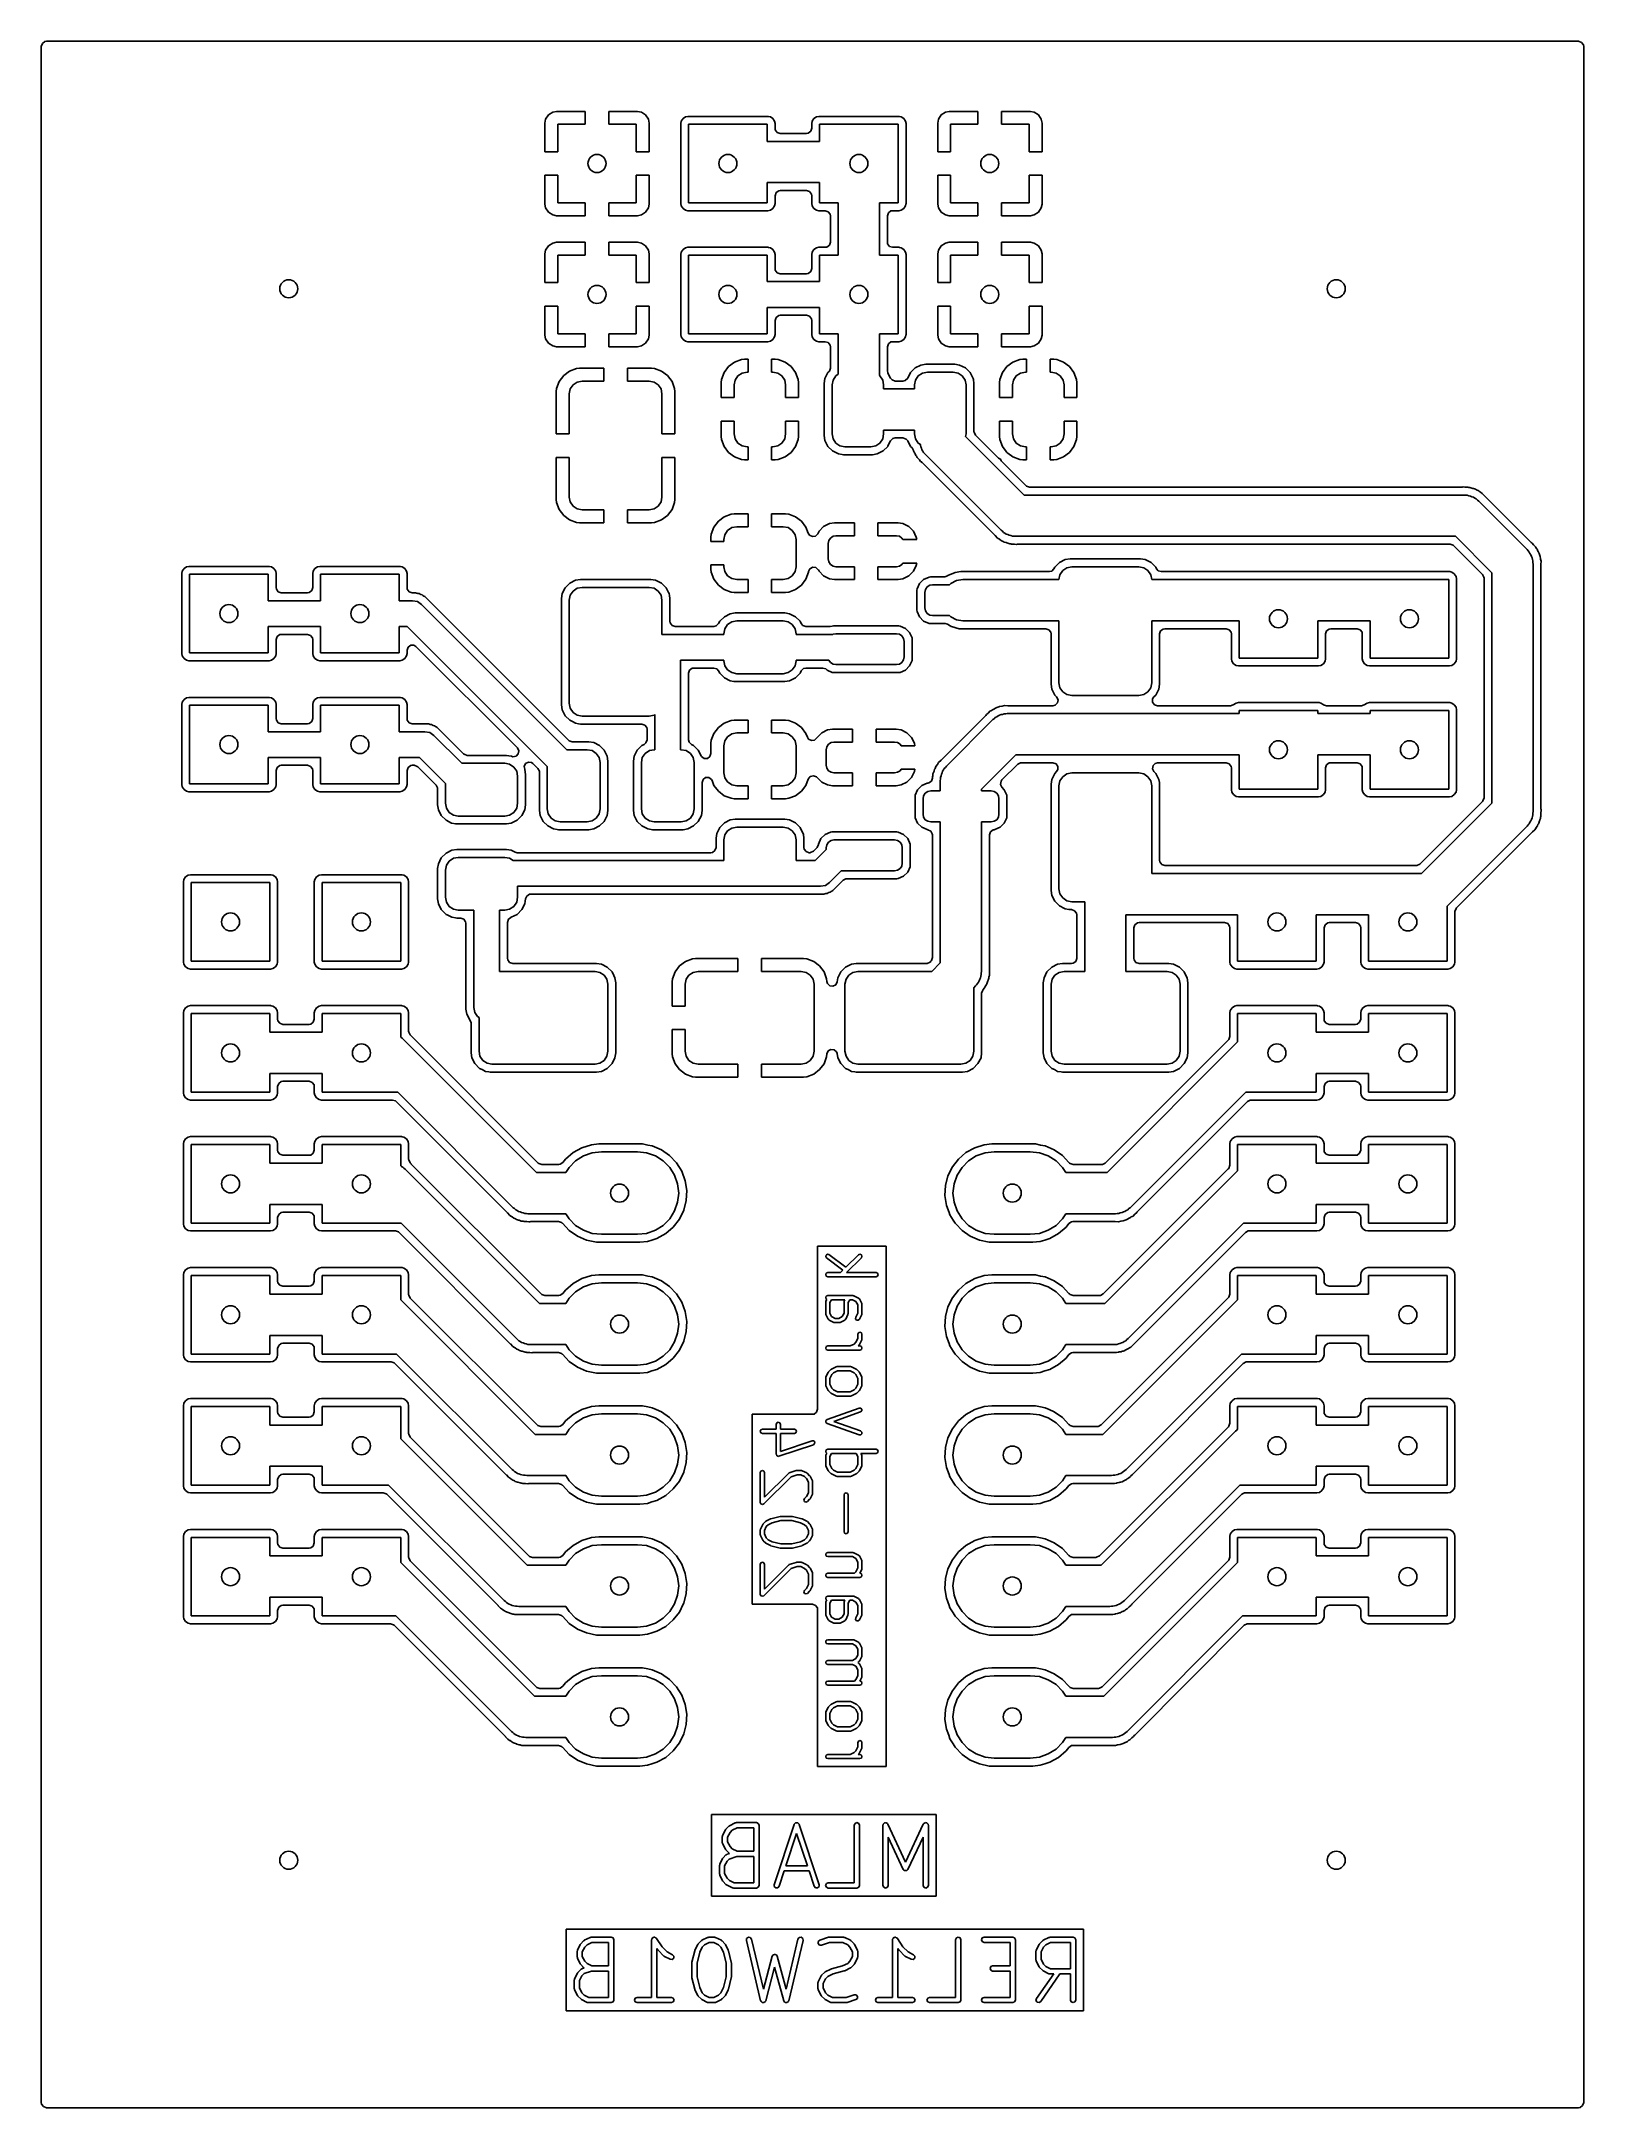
# Model space of a CAD drawing. Extents: x 0.21 to 1.39, y 0.21 to 1.79.
import ezdxf

# ---------------------------------------------------------------- set-up
doc = ezdxf.new("R2010")
doc.units = 0
doc.header["$MEASUREMENT"] = 0
doc.layers.add('BLACK', color=7, linetype='CONTINUOUS')

msp = doc.modelspace()

# ---------------------------------------------------------------- linework, layer by layer
at = {"layer": 'BLACK', "linetype": 'CONTINUOUS'}
for p, q in [((0.211, 1.785), (0.2118, 1.7874)), ((0.211, 1.6647), (0.211, 1.785)), ((0.2118, 1.7874), (0.2137, 1.7888)), ((0.2137, 1.7888), (0.215, 1.789)), ((0.215, 1.789), (1.385, 1.789)), ((1.385, 1.789), (1.3874, 1.7882)), ((1.3874, 1.7882), (1.3888, 1.7863)), ((1.3888, 1.7863), (1.389, 1.785)), ((1.389, 1.785), (1.389, 0.215)), ((0.5962, 1.7295), (0.5956, 1.7266)), ((0.5956, 1.7266), (0.5956, 1.7047)), ((0.5983, 1.7328), (0.5962, 1.7295)), ((0.6016, 1.7349), (0.5983, 1.7328)), ((0.6045, 1.7355), (0.6016, 1.7349)), ((0.6264, 1.7355), (0.6045, 1.7355)), ((0.6054, 1.7047), (0.6054, 1.7257)), ((0.6054, 1.7257), (0.6264, 1.7257)), ((0.6264, 1.7257), (0.6264, 1.7355)), ((0.6664, 1.7355), (0.6444, 1.7355)), ((0.6444, 1.7355), (0.6444, 1.7257)), ((0.6444, 1.7257), (0.6654, 1.7257)), ((0.6654, 1.7257), (0.6654, 1.7047)), ((0.6693, 1.7349), (0.6664, 1.7355)), ((0.6725, 1.7328), (0.6693, 1.7349)), ((0.6747, 1.7295), (0.6725, 1.7328)), ((0.6753, 1.7266), (0.6747, 1.7295)), ((0.6753, 1.7047), (0.6753, 1.7266)), ((0.6998, 1.728), (0.6994, 1.7263)), ((0.6994, 1.7263), (0.6994, 1.6651)), ((0.7011, 1.73), (0.6998, 1.728)), ((0.7031, 1.7313), (0.7011, 1.73)), ((0.7011, 1.73), (0.7011, 1.73)), ((0.7048, 1.7317), (0.7031, 1.7313)), ((0.7031, 1.7313), (0.7031, 1.7313)), ((0.766, 1.7317), (0.7048, 1.7317)), ((0.7054, 1.6657), (0.7054, 1.7257)), ((0.7054, 1.7257), (0.7654, 1.7257)), ((0.7654, 1.7257), (0.7654, 1.7126)), ((0.7664, 1.7316), (0.766, 1.7317)), ((0.766, 1.7317), (0.766, 1.7317)), ((0.7678, 1.7313), (0.7664, 1.7316)), ((0.7698, 1.73), (0.7678, 1.7313)), ((0.7711, 1.728), (0.7698, 1.73)), ((0.7698, 1.73), (0.7698, 1.73)), ((0.7715, 1.7263), (0.7711, 1.728)), ((0.7711, 1.728), (0.7711, 1.728)), ((0.7715, 1.7226), (0.7715, 1.7263)), ((0.7716, 1.7214), (0.7715, 1.7226)), ((0.7731, 1.7194), (0.7716, 1.7214)), ((0.7987, 1.7203), (0.7967, 1.7188)), ((0.7994, 1.7226), (0.7987, 1.7203)), ((0.7998, 1.728), (0.7994, 1.7263)), ((0.7994, 1.7263), (0.7994, 1.7226)), ((0.8011, 1.73), (0.7998, 1.728)), ((0.8031, 1.7313), (0.8011, 1.73)), ((0.8011, 1.73), (0.8011, 1.73)), ((0.8048, 1.7317), (0.8031, 1.7313)), ((0.8031, 1.7313), (0.8031, 1.7313)), ((0.866, 1.7317), (0.8048, 1.7317)), ((0.8054, 1.7126), (0.8054, 1.7257)), ((0.8054, 1.7257), (0.8654, 1.7257)), ((0.8654, 1.7257), (0.8654, 1.6657)), ((0.8664, 1.7316), (0.866, 1.7317)), ((0.866, 1.7317), (0.866, 1.7317)), ((0.8678, 1.7313), (0.8664, 1.7316)), ((0.8698, 1.73), (0.8678, 1.7313)), ((0.8711, 1.728), (0.8698, 1.73)), ((0.8698, 1.73), (0.8698, 1.73)), ((0.8715, 1.7263), (0.8711, 1.728)), ((0.8711, 1.728), (0.8711, 1.728)), ((0.8715, 1.6651), (0.8715, 1.7263)), ((0.8962, 1.7295), (0.8956, 1.7266)), ((0.8956, 1.7266), (0.8956, 1.7047)), ((0.8983, 1.7328), (0.8962, 1.7295)), ((0.9016, 1.7349), (0.8983, 1.7328)), ((0.9045, 1.7355), (0.9016, 1.7349)), ((0.9264, 1.7355), (0.9045, 1.7355)), ((0.9054, 1.7047), (0.9054, 1.7257)), ((0.9054, 1.7257), (0.9264, 1.7257)), ((0.9264, 1.7257), (0.9264, 1.7355)), ((0.9664, 1.7355), (0.9444, 1.7355)), ((0.9444, 1.7355), (0.9444, 1.7257)), ((0.9444, 1.7257), (0.9654, 1.7257)), ((0.9654, 1.7257), (0.9654, 1.7047)), ((0.9693, 1.7349), (0.9664, 1.7355)), ((0.9725, 1.7328), (0.9693, 1.7349)), ((0.9747, 1.7295), (0.9725, 1.7328)), ((0.9753, 1.7266), (0.9747, 1.7295)), ((0.9753, 1.7047), (0.9753, 1.7266)), ((0.5956, 1.7047), (0.6054, 1.7047)), ((0.6654, 1.7047), (0.6753, 1.7047)), ((0.7654, 1.7126), (0.8054, 1.7126)), ((0.7754, 1.7186), (0.7731, 1.7194)), ((0.7955, 1.7186), (0.7754, 1.7186)), ((0.7967, 1.7188), (0.7955, 1.7186)), ((0.8956, 1.7047), (0.9054, 1.7047)), ((0.9654, 1.7047), (0.9753, 1.7047)), ((0.5956, 1.6867), (0.5956, 1.6647)), ((0.6054, 1.6867), (0.5956, 1.6867)), ((0.6054, 1.6657), (0.6054, 1.6867)), ((0.6753, 1.6867), (0.6654, 1.6867)), ((0.6654, 1.6867), (0.6654, 1.6657)), ((0.6753, 1.6647), (0.6753, 1.6867)), ((0.8054, 1.6811), (0.7654, 1.6811)), ((0.7654, 1.6811), (0.7654, 1.6657)), ((0.7715, 1.6711), (0.7722, 1.6735)), ((0.7722, 1.6735), (0.7742, 1.6749)), ((0.7742, 1.6749), (0.7754, 1.6751)), ((0.7754, 1.6751), (0.7955, 1.6751)), ((0.7955, 1.6751), (0.7978, 1.6743)), ((0.7978, 1.6743), (0.7992, 1.6723)), ((0.8054, 1.6657), (0.8054, 1.6811)), ((0.9054, 1.6867), (0.8956, 1.6867)), ((0.8956, 1.6867), (0.8956, 1.6647)), ((0.9054, 1.6657), (0.9054, 1.6867)), ((0.9753, 1.6867), (0.9654, 1.6867)), ((0.9654, 1.6867), (0.9654, 1.6657)), ((0.9753, 1.6647), (0.9753, 1.6867)), ((0.211, 1.5647), (0.211, 1.6647)), ((0.5956, 1.6647), (0.5962, 1.6618)), ((0.5962, 1.6618), (0.5983, 1.6586)), ((0.5983, 1.6586), (0.6016, 1.6564)), ((0.6264, 1.6657), (0.6054, 1.6657)), ((0.6264, 1.6558), (0.6264, 1.6657)), ((0.6654, 1.6657), (0.6444, 1.6657)), ((0.6444, 1.6657), (0.6444, 1.6558)), ((0.6693, 1.6564), (0.6725, 1.6586)), ((0.6725, 1.6586), (0.6747, 1.6618)), ((0.6747, 1.6618), (0.6753, 1.6647)), ((0.6994, 1.6651), (0.6998, 1.6633)), ((0.6998, 1.6633), (0.6998, 1.6633)), ((0.6998, 1.6633), (0.7011, 1.6613)), ((0.7011, 1.6613), (0.7011, 1.6613)), ((0.7011, 1.6613), (0.7011, 1.6613)), ((0.7011, 1.6613), (0.7031, 1.66)), ((0.7031, 1.66), (0.7048, 1.6596)), ((0.7048, 1.6596), (0.766, 1.6596)), ((0.7654, 1.6657), (0.7054, 1.6657)), ((0.766, 1.6596), (0.7678, 1.66)), ((0.7678, 1.66), (0.7698, 1.6613)), ((0.7698, 1.6613), (0.7711, 1.6633)), ((0.7711, 1.6633), (0.7715, 1.6651)), ((0.7715, 1.6651), (0.7715, 1.6711)), ((0.7992, 1.6723), (0.7994, 1.6711)), ((0.7994, 1.6711), (0.7994, 1.6651)), ((0.7994, 1.6651), (0.7998, 1.6633)), ((0.7998, 1.6633), (0.7998, 1.6633)), ((0.7998, 1.6633), (0.8011, 1.6613)), ((0.8011, 1.6613), (0.8011, 1.6613)), ((0.8011, 1.6613), (0.8011, 1.6613)), ((0.8011, 1.6613), (0.8031, 1.66)), ((0.8031, 1.66), (0.8048, 1.6596)), ((0.8048, 1.6596), (0.8097, 1.6596)), ((0.8197, 1.6657), (0.8054, 1.6657)), ((0.8097, 1.6596), (0.812, 1.6589)), ((0.812, 1.6589), (0.8135, 1.6569)), ((0.8135, 1.6569), (0.8137, 1.6557)), ((0.8197, 1.6257), (0.8197, 1.6657)), ((0.8654, 1.6657), (0.8512, 1.6657)), ((0.8512, 1.6657), (0.8512, 1.6257)), ((0.8572, 1.6557), (0.858, 1.658)), ((0.858, 1.658), (0.8599, 1.6595)), ((0.8599, 1.6595), (0.8612, 1.6596)), ((0.8612, 1.6596), (0.866, 1.6596)), ((0.866, 1.6596), (0.8678, 1.66)), ((0.8678, 1.66), (0.8698, 1.6613)), ((0.8698, 1.6613), (0.8711, 1.6633)), ((0.8711, 1.6633), (0.8714, 1.6647)), ((0.8714, 1.6647), (0.8715, 1.6651)), ((0.8956, 1.6647), (0.8962, 1.6618)), ((0.8962, 1.6618), (0.8983, 1.6586)), ((0.8983, 1.6586), (0.9016, 1.6564)), ((0.9264, 1.6657), (0.9054, 1.6657)), ((0.9264, 1.6558), (0.9264, 1.6657)), ((0.9654, 1.6657), (0.9444, 1.6657)), ((0.9444, 1.6657), (0.9444, 1.6558)), ((0.9693, 1.6564), (0.9725, 1.6586)), ((0.9725, 1.6586), (0.9747, 1.6618)), ((0.9747, 1.6618), (0.9753, 1.6647)), ((0.6016, 1.6564), (0.6045, 1.6558)), ((0.6045, 1.6558), (0.6264, 1.6558)), ((0.6444, 1.6558), (0.6664, 1.6558)), ((0.6664, 1.6558), (0.6693, 1.6564)), ((0.8137, 1.6557), (0.8137, 1.6356)), ((0.8572, 1.6356), (0.8572, 1.6557)), ((0.9016, 1.6564), (0.9045, 1.6558)), ((0.9045, 1.6558), (0.9264, 1.6558)), ((0.9444, 1.6558), (0.9664, 1.6558)), ((0.9664, 1.6558), (0.9693, 1.6564)), ((0.5962, 1.6295), (0.5956, 1.6266)), ((0.5956, 1.6266), (0.5956, 1.6047)), ((0.5983, 1.6328), (0.5962, 1.6295)), ((0.6016, 1.6349), (0.5983, 1.6328)), ((0.6045, 1.6355), (0.6016, 1.6349)), ((0.6264, 1.6355), (0.6045, 1.6355)), ((0.6054, 1.6047), (0.6054, 1.6257)), ((0.6054, 1.6257), (0.6264, 1.6257)), ((0.6264, 1.6257), (0.6264, 1.6355)), ((0.6664, 1.6355), (0.6444, 1.6355)), ((0.6444, 1.6355), (0.6444, 1.6257)), ((0.6444, 1.6257), (0.6654, 1.6257)), ((0.6654, 1.6257), (0.6654, 1.6047)), ((0.6693, 1.6349), (0.6664, 1.6355)), ((0.6725, 1.6328), (0.6693, 1.6349)), ((0.6747, 1.6295), (0.6725, 1.6328)), ((0.6753, 1.6266), (0.6747, 1.6295)), ((0.6753, 1.6047), (0.6753, 1.6266)), ((0.6998, 1.628), (0.6994, 1.6263)), ((0.6994, 1.6263), (0.6994, 1.5651)), ((0.7011, 1.63), (0.6998, 1.628)), ((0.7031, 1.6313), (0.7011, 1.63)), ((0.7011, 1.63), (0.7011, 1.63)), ((0.7048, 1.6317), (0.7031, 1.6313)), ((0.7031, 1.6313), (0.7031, 1.6313)), ((0.766, 1.6317), (0.7048, 1.6317)), ((0.7054, 1.5657), (0.7054, 1.6257)), ((0.7054, 1.6257), (0.7654, 1.6257)), ((0.7654, 1.6257), (0.7654, 1.6055)), ((0.7664, 1.6316), (0.766, 1.6317)), ((0.766, 1.6317), (0.766, 1.6317)), ((0.7678, 1.6313), (0.7664, 1.6316)), ((0.7698, 1.63), (0.7678, 1.6313)), ((0.7711, 1.628), (0.7698, 1.63)), ((0.7698, 1.63), (0.7698, 1.63)), ((0.7715, 1.6263), (0.7711, 1.628)), ((0.7711, 1.628), (0.7711, 1.628)), ((0.7715, 1.6155), (0.7715, 1.6263)), ((0.7998, 1.628), (0.7994, 1.6263)), ((0.7994, 1.6263), (0.7994, 1.6155)), ((0.8011, 1.63), (0.7998, 1.628)), ((0.8031, 1.6313), (0.8011, 1.63)), ((0.8011, 1.63), (0.8011, 1.63)), ((0.8048, 1.6317), (0.8031, 1.6313)), ((0.8031, 1.6313), (0.8031, 1.6313)), ((0.8097, 1.6317), (0.8048, 1.6317)), ((0.8054, 1.6055), (0.8054, 1.6257)), ((0.8054, 1.6257), (0.8197, 1.6257)), ((0.8109, 1.6319), (0.8097, 1.6317)), ((0.8129, 1.6333), (0.8109, 1.6319)), ((0.8137, 1.6356), (0.8129, 1.6333)), ((0.8512, 1.6257), (0.8654, 1.6257)), ((0.8574, 1.6344), (0.8572, 1.6356)), ((0.8588, 1.6324), (0.8574, 1.6344)), ((0.8612, 1.6317), (0.8588, 1.6324)), ((0.866, 1.6317), (0.8612, 1.6317)), ((0.8654, 1.6257), (0.8654, 1.5657)), ((0.8664, 1.6316), (0.866, 1.6317)), ((0.866, 1.6317), (0.866, 1.6317)), ((0.8678, 1.6313), (0.8664, 1.6316)), ((0.8698, 1.63), (0.8678, 1.6313)), ((0.8711, 1.628), (0.8698, 1.63)), ((0.8698, 1.63), (0.8698, 1.63)), ((0.8715, 1.6263), (0.8711, 1.628)), ((0.8711, 1.628), (0.8711, 1.628)), ((0.8715, 1.5651), (0.8715, 1.6263)), ((0.8962, 1.6295), (0.8956, 1.6266)), ((0.8956, 1.6266), (0.8956, 1.6047)), ((0.8983, 1.6328), (0.8962, 1.6295)), ((0.9016, 1.6349), (0.8983, 1.6328)), ((0.9045, 1.6355), (0.9016, 1.6349)), ((0.9264, 1.6355), (0.9045, 1.6355)), ((0.9054, 1.6047), (0.9054, 1.6257)), ((0.9054, 1.6257), (0.9264, 1.6257)), ((0.9264, 1.6257), (0.9264, 1.6355)), ((0.9664, 1.6355), (0.9444, 1.6355)), ((0.9444, 1.6355), (0.9444, 1.6257)), ((0.9444, 1.6257), (0.9654, 1.6257)), ((0.9654, 1.6257), (0.9654, 1.6047)), ((0.9693, 1.6349), (0.9664, 1.6355)), ((0.9725, 1.6328), (0.9693, 1.6349)), ((0.9747, 1.6295), (0.9725, 1.6328)), ((0.9753, 1.6266), (0.9747, 1.6295)), ((0.9753, 1.6047), (0.9753, 1.6266)), ((0.7716, 1.6143), (0.7715, 1.6155)), ((0.7731, 1.6123), (0.7716, 1.6143)), ((0.7754, 1.6115), (0.7731, 1.6123)), ((0.7955, 1.6115), (0.7754, 1.6115)), ((0.7967, 1.6117), (0.7955, 1.6115)), ((0.7987, 1.6132), (0.7967, 1.6117)), ((0.7994, 1.6155), (0.7987, 1.6132)), ((0.5956, 1.6047), (0.6054, 1.6047)), ((0.6654, 1.6047), (0.6753, 1.6047)), ((0.7654, 1.6055), (0.8054, 1.6055)), ((0.8956, 1.6047), (0.9054, 1.6047)), ((0.9654, 1.6047), (0.9753, 1.6047)), ((0.5956, 1.5867), (0.5956, 1.5647)), ((0.6054, 1.5867), (0.5956, 1.5867)), ((0.6054, 1.5657), (0.6054, 1.5867)), ((0.6753, 1.5867), (0.6654, 1.5867)), ((0.6654, 1.5867), (0.6654, 1.5657)), ((0.6753, 1.5651), (0.6753, 1.5867)), ((0.8054, 1.5858), (0.7654, 1.5858)), ((0.7654, 1.5858), (0.7654, 1.5657)), ((0.7715, 1.5758), (0.7722, 1.5782)), ((0.7722, 1.5782), (0.7742, 1.5796)), ((0.7742, 1.5796), (0.7754, 1.5798)), ((0.7754, 1.5798), (0.7955, 1.5798)), ((0.7955, 1.5798), (0.7978, 1.5791)), ((0.7978, 1.5791), (0.7992, 1.5771)), ((0.8054, 1.5657), (0.8054, 1.5858)), ((0.9054, 1.5867), (0.8956, 1.5867)), ((0.8956, 1.5867), (0.8956, 1.5647)), ((0.9054, 1.5657), (0.9054, 1.5867)), ((0.9753, 1.5867), (0.9654, 1.5867)), ((0.9654, 1.5867), (0.9654, 1.5657)), ((0.9753, 1.5647), (0.9753, 1.5867)), ((0.211, 1.4893), (0.211, 1.5647)), ((0.5956, 1.5647), (0.5962, 1.5618)), ((0.6264, 1.5657), (0.6054, 1.5657)), ((0.6264, 1.5558), (0.6264, 1.5657)), ((0.6654, 1.5657), (0.6444, 1.5657)), ((0.6444, 1.5657), (0.6444, 1.5558)), ((0.6747, 1.5618), (0.6753, 1.5647)), ((0.6753, 1.5647), (0.6753, 1.5651)), ((0.6994, 1.5651), (0.6998, 1.5633)), ((0.6998, 1.5633), (0.6998, 1.5633)), ((0.6998, 1.5633), (0.7011, 1.5613)), ((0.7654, 1.5657), (0.7054, 1.5657)), ((0.7698, 1.5613), (0.7711, 1.5633)), ((0.7711, 1.5633), (0.7715, 1.5651)), ((0.7715, 1.5651), (0.7715, 1.5758)), ((0.7992, 1.5771), (0.7994, 1.5758)), ((0.7994, 1.5758), (0.7994, 1.5651)), ((0.7994, 1.5651), (0.7998, 1.5633)), ((0.7998, 1.5633), (0.7998, 1.5633)), ((0.7998, 1.5633), (0.8011, 1.5613)), ((0.8197, 1.5657), (0.8054, 1.5657)), ((0.8197, 1.5348), (0.8197, 1.5657)), ((0.8654, 1.5657), (0.8512, 1.5657)), ((0.8512, 1.5657), (0.8512, 1.5337)), ((0.8698, 1.5613), (0.8711, 1.5633)), ((0.8711, 1.5633), (0.8714, 1.5647)), ((0.8714, 1.5647), (0.8715, 1.5651)), ((0.8956, 1.5647), (0.8962, 1.5618)), ((0.9264, 1.5657), (0.9054, 1.5657)), ((0.9264, 1.5558), (0.9264, 1.5657)), ((0.9654, 1.5657), (0.9444, 1.5657)), ((0.9444, 1.5657), (0.9444, 1.5558)), ((0.9747, 1.5618), (0.9753, 1.5647)), ((0.5962, 1.5618), (0.5983, 1.5586)), ((0.5983, 1.5586), (0.6016, 1.5564)), ((0.6016, 1.5564), (0.6045, 1.5558)), ((0.6045, 1.5558), (0.6264, 1.5558)), ((0.6444, 1.5558), (0.6664, 1.5558)), ((0.6664, 1.5558), (0.6693, 1.5564)), ((0.6693, 1.5564), (0.6725, 1.5586)), ((0.6725, 1.5586), (0.6747, 1.5618)), ((0.7011, 1.5613), (0.7011, 1.5613)), ((0.7011, 1.5613), (0.7011, 1.5613)), ((0.7011, 1.5613), (0.7031, 1.56)), ((0.7031, 1.56), (0.7048, 1.5596)), ((0.7048, 1.5596), (0.766, 1.5596)), ((0.766, 1.5596), (0.7678, 1.56)), ((0.7678, 1.56), (0.7698, 1.5613)), ((0.8011, 1.5613), (0.8011, 1.5613)), ((0.8011, 1.5613), (0.8011, 1.5613)), ((0.8011, 1.5613), (0.8031, 1.56)), ((0.8031, 1.56), (0.8048, 1.5596)), ((0.8048, 1.5596), (0.8097, 1.5596)), ((0.8097, 1.5596), (0.812, 1.5589)), ((0.812, 1.5589), (0.8135, 1.5569)), ((0.8135, 1.5569), (0.8137, 1.5557)), ((0.8137, 1.5557), (0.8137, 1.5395)), ((0.8572, 1.5557), (0.858, 1.558)), ((0.8572, 1.5375), (0.8572, 1.5557)), ((0.858, 1.558), (0.8599, 1.5595)), ((0.8599, 1.5595), (0.8612, 1.5596)), ((0.8612, 1.5596), (0.866, 1.5596)), ((0.866, 1.5596), (0.8678, 1.56)), ((0.8678, 1.56), (0.8698, 1.5613)), ((0.8962, 1.5618), (0.8983, 1.5586)), ((0.8983, 1.5586), (0.9016, 1.5564)), ((0.9016, 1.5564), (0.9045, 1.5558)), ((0.9045, 1.5558), (0.9264, 1.5558)), ((0.9444, 1.5558), (0.9664, 1.5558)), ((0.9664, 1.5558), (0.9693, 1.5564)), ((0.9693, 1.5564), (0.9725, 1.5586)), ((0.9725, 1.5586), (0.9747, 1.5618)), ((0.61, 1.5337), (0.6066, 1.5292)), ((0.6145, 1.5371), (0.61, 1.5337)), ((0.6198, 1.5391), (0.6145, 1.5371)), ((0.6145, 1.5371), (0.6145, 1.5371)), ((0.6221, 1.5394), (0.6198, 1.5391)), ((0.6198, 1.5391), (0.6198, 1.5391)), ((0.6406, 1.5394), (0.6221, 1.5394)), ((0.6406, 1.5295), (0.6406, 1.5394)), ((0.6771, 1.5394), (0.6586, 1.5394)), ((0.6586, 1.5394), (0.6586, 1.5295)), ((0.6794, 1.5391), (0.6771, 1.5394)), ((0.6847, 1.5371), (0.6794, 1.5391)), ((0.6794, 1.5391), (0.6794, 1.5391)), ((0.6893, 1.5337), (0.6847, 1.5371)), ((0.6847, 1.5371), (0.6847, 1.5371)), ((0.6927, 1.5292), (0.6893, 1.5337)), ((0.7306, 1.5308), (0.7303, 1.5285)), ((0.7325, 1.5361), (0.7306, 1.5308)), ((0.7306, 1.5308), (0.7306, 1.5308)), ((0.7359, 1.5406), (0.7325, 1.5361)), ((0.7325, 1.5361), (0.7325, 1.5361)), ((0.7405, 1.544), (0.7359, 1.5406)), ((0.7458, 1.546), (0.7405, 1.544)), ((0.7405, 1.544), (0.7405, 1.544)), ((0.7409, 1.5303), (0.743, 1.5335)), ((0.743, 1.5335), (0.7462, 1.5357)), ((0.7481, 1.5463), (0.7458, 1.546)), ((0.7458, 1.546), (0.7458, 1.546)), ((0.7462, 1.5357), (0.75, 1.5364)), ((0.7509, 1.5463), (0.7481, 1.5463)), ((0.75, 1.5364), (0.7509, 1.5364)), ((0.7509, 1.5364), (0.7509, 1.5463)), ((0.7716, 1.5463), (0.7688, 1.5463)), ((0.7688, 1.5463), (0.7688, 1.5364)), ((0.7688, 1.5364), (0.7697, 1.5364)), ((0.7697, 1.5364), (0.7735, 1.5357)), ((0.7739, 1.546), (0.7716, 1.5463)), ((0.7735, 1.5357), (0.7766, 1.5335)), ((0.7792, 1.544), (0.7739, 1.546)), ((0.7739, 1.546), (0.7739, 1.546)), ((0.7766, 1.5335), (0.7788, 1.5303)), ((0.7837, 1.5406), (0.7792, 1.544)), ((0.7792, 1.544), (0.7792, 1.544)), ((0.7871, 1.5361), (0.7837, 1.5406)), ((0.7891, 1.5308), (0.7871, 1.5361)), ((0.7871, 1.5361), (0.7871, 1.5361)), ((0.7894, 1.5285), (0.7891, 1.5308)), ((0.7891, 1.5308), (0.7891, 1.5308)), ((0.8095, 1.5315), (0.8089, 1.5278)), ((0.8118, 1.536), (0.8095, 1.5315)), ((0.8095, 1.5315), (0.8095, 1.5315)), ((0.8125, 1.5367), (0.8118, 1.536)), ((0.8129, 1.5372), (0.8125, 1.5367)), ((0.8137, 1.5395), (0.8129, 1.5372)), ((0.8157, 1.5303), (0.8178, 1.5335)), ((0.8178, 1.5335), (0.8197, 1.5348)), ((0.8512, 1.5337), (0.8514, 1.5335)), ((0.8514, 1.5335), (0.8536, 1.5303)), ((0.8576, 1.5357), (0.8572, 1.5375)), ((0.8596, 1.5318), (0.8576, 1.5357)), ((0.8608, 1.5304), (0.8596, 1.5318)), ((0.8727, 1.5318), (0.8709, 1.5301)), ((0.8748, 1.536), (0.8727, 1.5318)), ((0.8784, 1.5396), (0.8748, 1.536)), ((0.8828, 1.5418), (0.8784, 1.5396)), ((0.8787, 1.5303), (0.8808, 1.5335)), ((0.8808, 1.5335), (0.884, 1.5357)), ((0.8865, 1.5424), (0.8828, 1.5418)), ((0.8828, 1.5418), (0.8828, 1.5418)), ((0.884, 1.5357), (0.8878, 1.5364)), ((0.9087, 1.5424), (0.8865, 1.5424)), ((0.8865, 1.5424), (0.8865, 1.5424)), ((0.8878, 1.5364), (0.9075, 1.5364)), ((0.9075, 1.5364), (0.9112, 1.5357)), ((0.9124, 1.5418), (0.9087, 1.5424)), ((0.9087, 1.5424), (0.9087, 1.5424)), ((0.9112, 1.5357), (0.9144, 1.5335)), ((0.9169, 1.5396), (0.9124, 1.5418)), ((0.9124, 1.5418), (0.9124, 1.5418)), ((0.9144, 1.5335), (0.9166, 1.5303)), ((0.9205, 1.536), (0.9169, 1.5396)), ((0.9169, 1.5396), (0.9169, 1.5396)), ((0.9169, 1.5396), (0.9169, 1.5396)), ((0.9169, 1.5396), (0.9169, 1.5396)), ((0.9228, 1.5315), (0.9205, 1.536)), ((0.9205, 1.536), (0.9205, 1.536)), ((0.9205, 1.536), (0.9205, 1.536)), ((0.9229, 1.5308), (0.9228, 1.5315)), ((0.9228, 1.5315), (0.9228, 1.5315)), ((0.9233, 1.5278), (0.9229, 1.5308)), ((0.9432, 1.5308), (0.9429, 1.5285)), ((0.9451, 1.5361), (0.9432, 1.5308)), ((0.9432, 1.5308), (0.9432, 1.5308)), ((0.9485, 1.5406), (0.9451, 1.5361)), ((0.9451, 1.5361), (0.9451, 1.5361)), ((0.9531, 1.544), (0.9485, 1.5406)), ((0.9584, 1.546), (0.9531, 1.544)), ((0.9531, 1.544), (0.9531, 1.544)), ((0.9535, 1.5303), (0.9556, 1.5335)), ((0.9556, 1.5335), (0.9588, 1.5357)), ((0.9607, 1.5463), (0.9584, 1.546)), ((0.9584, 1.546), (0.9584, 1.546)), ((0.9588, 1.5357), (0.9626, 1.5364)), ((0.9635, 1.5463), (0.9607, 1.5463)), ((0.9626, 1.5364), (0.9635, 1.5364)), ((0.9635, 1.5364), (0.9635, 1.5463)), ((0.9842, 1.5463), (0.9814, 1.5463)), ((0.9814, 1.5463), (0.9814, 1.5364)), ((0.9814, 1.5364), (0.9823, 1.5364)), ((0.9823, 1.5364), (0.9861, 1.5357)), ((0.9865, 1.546), (0.9842, 1.5463)), ((0.9861, 1.5357), (0.9892, 1.5335)), ((0.9918, 1.544), (0.9865, 1.546)), ((0.9865, 1.546), (0.9865, 1.546)), ((0.9892, 1.5335), (0.9914, 1.5303)), ((0.9963, 1.5406), (0.9918, 1.544)), ((0.9918, 1.544), (0.9918, 1.544)), ((0.9997, 1.5361), (0.9963, 1.5406)), ((1.0017, 1.5308), (0.9997, 1.5361)), ((0.9997, 1.5361), (0.9997, 1.5361)), ((1.002, 1.5285), (1.0017, 1.5308)), ((1.0017, 1.5308), (1.0017, 1.5308)), ((0.6046, 1.5239), (0.6043, 1.5216)), ((0.6043, 1.5216), (0.6043, 1.4893)), ((0.6066, 1.5292), (0.6046, 1.5239)), ((0.6046, 1.5239), (0.6046, 1.5239)), ((0.6066, 1.5292), (0.6066, 1.5292)), ((0.6142, 1.5197), (0.6149, 1.5235)), ((0.6142, 1.4893), (0.6142, 1.5197)), ((0.6149, 1.5235), (0.6171, 1.5266)), ((0.6171, 1.5266), (0.6202, 1.5288)), ((0.6202, 1.5288), (0.624, 1.5295)), ((0.624, 1.5295), (0.6406, 1.5295)), ((0.6586, 1.5295), (0.6752, 1.5295)), ((0.6752, 1.5295), (0.679, 1.5288)), ((0.679, 1.5288), (0.6822, 1.5266)), ((0.6822, 1.5266), (0.6843, 1.5235)), ((0.6843, 1.5235), (0.685, 1.5197)), ((0.685, 1.5197), (0.685, 1.4893)), ((0.6946, 1.5239), (0.6927, 1.5292)), ((0.6927, 1.5292), (0.6927, 1.5292)), ((0.6949, 1.5216), (0.6946, 1.5239)), ((0.6946, 1.5239), (0.6946, 1.5239)), ((0.6949, 1.5169), (0.6949, 1.5216)), ((0.6949, 1.4989), (0.6949, 1.5169)), ((0.7303, 1.5285), (0.7303, 1.5169)), ((0.7303, 1.5169), (0.7402, 1.5169)), ((0.7402, 1.5266), (0.7409, 1.5303)), ((0.7402, 1.5169), (0.7402, 1.5266)), ((0.7788, 1.5303), (0.7795, 1.5266)), ((0.7795, 1.5266), (0.7795, 1.5169)), ((0.7795, 1.5169), (0.7894, 1.5169)), ((0.7894, 1.5169), (0.7894, 1.5285)), ((0.8089, 1.5278), (0.8089, 1.4879)), ((0.815, 1.5266), (0.8157, 1.5303)), ((0.815, 1.4892), (0.815, 1.5266)), ((0.8536, 1.5303), (0.8543, 1.5266)), ((0.8543, 1.5266), (0.8543, 1.5236)), ((0.8543, 1.5236), (0.878, 1.5236)), ((0.8632, 1.5296), (0.8608, 1.5304)), ((0.8691, 1.5296), (0.8632, 1.5296)), ((0.8709, 1.5301), (0.8691, 1.5296)), ((0.878, 1.5266), (0.8787, 1.5303)), ((0.878, 1.5236), (0.878, 1.5266)), ((0.9166, 1.5303), (0.9173, 1.5266)), ((0.9173, 1.5266), (0.9173, 1.4892)), ((0.9233, 1.5169), (0.9233, 1.5278)), ((0.9233, 1.5278), (0.9233, 1.5278)), ((0.9233, 1.4989), (0.9233, 1.5169)), ((0.9429, 1.5285), (0.9429, 1.5169)), ((0.9429, 1.5169), (0.9528, 1.5169)), ((0.9528, 1.5266), (0.9535, 1.5303)), ((0.9528, 1.5169), (0.9528, 1.5266)), ((0.9914, 1.5303), (0.9921, 1.5266)), ((0.9921, 1.5266), (0.9921, 1.5169)), ((0.9921, 1.5169), (1.002, 1.5169)), ((1.002, 1.5169), (1.002, 1.5285)), ((0.211, 1.4713), (0.211, 1.4893)), ((0.6043, 1.4893), (0.6142, 1.4893)), ((0.685, 1.4893), (0.6949, 1.4893)), ((0.6949, 1.4893), (0.6949, 1.4989)), ((0.7402, 1.4989), (0.7303, 1.4989)), ((0.7303, 1.4989), (0.7303, 1.4873)), ((0.7303, 1.4873), (0.7306, 1.4849)), ((0.7306, 1.4849), (0.7306, 1.4849)), ((0.7306, 1.4849), (0.7325, 1.4796)), ((0.7402, 1.4892), (0.7402, 1.4989)), ((0.7409, 1.4854), (0.7402, 1.4892)), ((0.743, 1.4822), (0.7409, 1.4854)), ((0.7788, 1.4854), (0.7766, 1.4822)), ((0.7795, 1.4892), (0.7788, 1.4854)), ((0.7894, 1.4989), (0.7795, 1.4989)), ((0.7795, 1.4989), (0.7795, 1.4892)), ((0.7871, 1.4796), (0.7891, 1.4849)), ((0.7891, 1.4849), (0.7894, 1.4873)), ((0.7891, 1.4849), (0.7891, 1.4849)), ((0.7894, 1.4873), (0.7894, 1.4989)), ((0.8089, 1.4879), (0.8095, 1.4842)), ((0.8095, 1.4842), (0.8095, 1.4842)), ((0.8095, 1.4842), (0.8118, 1.4797)), ((0.8157, 1.4854), (0.815, 1.4892)), ((0.8178, 1.4822), (0.8157, 1.4854)), ((0.8536, 1.4854), (0.8514, 1.4822)), ((0.8543, 1.4892), (0.8536, 1.4854)), ((0.878, 1.4921), (0.8543, 1.4921)), ((0.8543, 1.4921), (0.8543, 1.4892)), ((0.8576, 1.48), (0.8596, 1.4839)), ((0.8596, 1.4839), (0.8614, 1.4857)), ((0.8614, 1.4857), (0.8632, 1.4861)), ((0.8632, 1.4861), (0.8691, 1.4861)), ((0.8691, 1.4861), (0.8715, 1.4853)), ((0.8715, 1.4853), (0.8727, 1.4839)), ((0.8727, 1.4839), (0.8748, 1.4797)), ((0.878, 1.4892), (0.878, 1.4921)), ((0.8787, 1.4854), (0.878, 1.4892)), ((0.8808, 1.4822), (0.8787, 1.4854)), ((0.9173, 1.4892), (0.9169, 1.4872)), ((0.9169, 1.4872), (0.9616, 1.4425)), ((0.9233, 1.491), (0.9233, 1.4989)), ((0.9234, 1.4904), (0.9233, 1.491)), ((0.9245, 1.4882), (0.9234, 1.4904)), ((0.9421, 1.4706), (0.9245, 1.4882)), ((0.9528, 1.4989), (0.9429, 1.4989)), ((0.9429, 1.4989), (0.9429, 1.4873)), ((0.9429, 1.4873), (0.9432, 1.4849)), ((0.9432, 1.4849), (0.9432, 1.4849)), ((0.9432, 1.4849), (0.9451, 1.4796)), ((0.9528, 1.4892), (0.9528, 1.4989)), ((0.9535, 1.4854), (0.9528, 1.4892)), ((0.9556, 1.4822), (0.9535, 1.4854)), ((0.9914, 1.4854), (0.9892, 1.4822)), ((0.9921, 1.4892), (0.9914, 1.4854)), ((1.002, 1.4989), (0.9921, 1.4989)), ((0.9921, 1.4989), (0.9921, 1.4892)), ((0.9997, 1.4796), (1.0017, 1.4849)), ((1.0017, 1.4849), (1.002, 1.4873)), ((1.0017, 1.4849), (1.0017, 1.4849)), ((1.002, 1.4873), (1.002, 1.4989)), ((0.211, 1.4071), (0.211, 1.4713)), ((0.6142, 1.4713), (0.6043, 1.4713)), ((0.6043, 1.4713), (0.6043, 1.4391)), ((0.6142, 1.4409), (0.6142, 1.4713)), ((0.6949, 1.4713), (0.685, 1.4713)), ((0.685, 1.4713), (0.685, 1.4409)), ((0.6949, 1.4391), (0.6949, 1.4713)), ((0.7325, 1.4796), (0.7325, 1.4796)), ((0.7325, 1.4796), (0.7359, 1.4751)), ((0.7359, 1.4751), (0.7405, 1.4717)), ((0.7405, 1.4717), (0.7405, 1.4717)), ((0.7405, 1.4717), (0.7458, 1.4697)), ((0.7462, 1.4801), (0.743, 1.4822)), ((0.7458, 1.4697), (0.7458, 1.4697)), ((0.7458, 1.4697), (0.7481, 1.4695)), ((0.75, 1.4793), (0.7462, 1.4801)), ((0.7481, 1.4695), (0.7509, 1.4695)), ((0.7509, 1.4793), (0.75, 1.4793)), ((0.7509, 1.4695), (0.7509, 1.4793)), ((0.7697, 1.4793), (0.7688, 1.4793)), ((0.7688, 1.4793), (0.7688, 1.4695)), ((0.7688, 1.4695), (0.7716, 1.4695)), ((0.7735, 1.4801), (0.7697, 1.4793)), ((0.7716, 1.4695), (0.7739, 1.4697)), ((0.7766, 1.4822), (0.7735, 1.4801)), ((0.7739, 1.4697), (0.7792, 1.4717)), ((0.7739, 1.4697), (0.7739, 1.4697)), ((0.7792, 1.4717), (0.7837, 1.4751)), ((0.7792, 1.4717), (0.7792, 1.4717)), ((0.7837, 1.4751), (0.7871, 1.4796)), ((0.7871, 1.4796), (0.7871, 1.4796)), ((0.8118, 1.4797), (0.8118, 1.4797)), ((0.8118, 1.4797), (0.8118, 1.4797)), ((0.8118, 1.4797), (0.8154, 1.4762)), ((0.8154, 1.4762), (0.8154, 1.4762)), ((0.8154, 1.4762), (0.8154, 1.4762)), ((0.8154, 1.4762), (0.8189, 1.4744)), ((0.821, 1.4801), (0.8178, 1.4822)), ((0.8189, 1.4744), (0.8198, 1.4739)), ((0.8198, 1.4739), (0.8226, 1.4735)), ((0.8248, 1.4793), (0.821, 1.4801)), ((0.8226, 1.4735), (0.8236, 1.4733)), ((0.8236, 1.4733), (0.8236, 1.4733)), ((0.8236, 1.4733), (0.8236, 1.4733)), ((0.8236, 1.4733), (0.8457, 1.4733)), ((0.8445, 1.4793), (0.8248, 1.4793)), ((0.8483, 1.4801), (0.8445, 1.4793)), ((0.8457, 1.4733), (0.8495, 1.4739)), ((0.8457, 1.4733), (0.8457, 1.4733)), ((0.8514, 1.4822), (0.8483, 1.4801)), ((0.8495, 1.4739), (0.8539, 1.4762)), ((0.8539, 1.4762), (0.8575, 1.4797)), ((0.8575, 1.4797), (0.8576, 1.48)), ((0.8748, 1.4797), (0.8748, 1.4797)), ((0.8748, 1.4797), (0.8748, 1.4797)), ((0.8748, 1.4797), (0.876, 1.4785)), ((0.876, 1.4785), (0.8771, 1.4766)), ((0.8771, 1.4766), (0.8772, 1.4762)), ((0.8772, 1.4762), (0.8772, 1.4762)), ((0.8772, 1.4762), (0.878, 1.4747)), ((0.878, 1.4747), (0.8782, 1.4744)), ((0.8782, 1.4744), (0.8784, 1.4739)), ((0.8784, 1.4739), (0.8789, 1.4728)), ((0.8789, 1.4728), (0.8794, 1.4722)), ((0.8794, 1.4722), (0.8797, 1.4717)), ((0.8797, 1.4717), (0.88, 1.4713)), ((0.88, 1.4713), (0.8801, 1.471)), ((0.8801, 1.471), (0.8813, 1.4698)), ((0.8823, 1.4813), (0.8808, 1.4822)), ((0.8813, 1.4698), (0.8816, 1.4695)), ((0.8816, 1.4695), (0.8826, 1.4682)), ((0.8825, 1.4806), (0.8823, 1.4813)), ((0.8827, 1.4794), (0.8825, 1.4806)), ((0.8826, 1.4682), (0.8833, 1.4678)), ((0.8832, 1.4783), (0.8827, 1.4794)), ((0.8836, 1.4771), (0.8832, 1.4783)), ((0.8833, 1.4678), (0.8833, 1.4677)), ((0.8833, 1.4677), (0.8838, 1.4673)), ((0.8843, 1.4761), (0.8836, 1.4771)), ((0.8849, 1.475), (0.8843, 1.4761)), ((0.8858, 1.4741), (0.8849, 1.475)), ((0.8865, 1.4731), (0.8858, 1.4741)), ((0.944, 1.4156), (0.8865, 1.4731)), ((0.9435, 1.4698), (0.9421, 1.4706)), ((0.944, 1.4686), (0.9435, 1.4698)), ((0.963, 1.4497), (0.944, 1.4686)), ((0.9451, 1.4796), (0.9451, 1.4796)), ((0.9451, 1.4796), (0.948, 1.4758)), ((0.948, 1.4758), (0.9483, 1.475)), ((0.9483, 1.475), (0.9492, 1.4746)), ((0.9492, 1.4746), (0.9531, 1.4717)), ((0.9531, 1.4717), (0.9531, 1.4717)), ((0.9531, 1.4717), (0.9584, 1.4697)), ((0.9588, 1.4801), (0.9556, 1.4822)), ((0.9584, 1.4697), (0.9584, 1.4697)), ((0.9584, 1.4697), (0.9607, 1.4695)), ((0.9626, 1.4793), (0.9588, 1.4801)), ((0.9607, 1.4695), (0.9635, 1.4695)), ((0.9635, 1.4793), (0.9626, 1.4793)), ((0.9635, 1.4695), (0.9635, 1.4793)), ((0.9823, 1.4793), (0.9814, 1.4793)), ((0.9814, 1.4793), (0.9814, 1.4695)), ((0.9814, 1.4695), (0.9842, 1.4695)), ((0.9861, 1.4801), (0.9823, 1.4793)), ((0.9842, 1.4695), (0.9865, 1.4697)), ((0.9892, 1.4822), (0.9861, 1.4801)), ((0.9865, 1.4697), (0.9918, 1.4717)), ((0.9865, 1.4697), (0.9865, 1.4697)), ((0.9918, 1.4717), (0.9963, 1.4751)), ((0.9918, 1.4717), (0.9918, 1.4717)), ((0.9963, 1.4751), (0.9997, 1.4796)), ((0.9997, 1.4796), (0.9997, 1.4796)), ((0.8838, 1.4673), (0.9394, 1.4117)), ((0.6043, 1.4391), (0.6046, 1.4367)), ((0.6046, 1.4367), (0.6046, 1.4367)), ((0.6046, 1.4367), (0.6066, 1.4314)), ((0.6149, 1.4372), (0.6142, 1.4409)), ((0.6171, 1.434), (0.6149, 1.4372)), ((0.6843, 1.4372), (0.6822, 1.434)), ((0.685, 1.4409), (0.6843, 1.4372)), ((0.6927, 1.4314), (0.6946, 1.4367)), ((0.6946, 1.4367), (0.6949, 1.4391)), ((0.6946, 1.4367), (0.6946, 1.4367)), ((0.9616, 1.4425), (1.2976, 1.4425)), ((0.9634, 1.4493), (0.963, 1.4497)), ((0.9658, 1.4485), (0.9634, 1.4493)), ((1.2954, 1.4485), (0.9658, 1.4485)), ((1.2961, 1.4486), (1.2954, 1.4485)), ((1.2969, 1.4487), (1.2961, 1.4486)), ((1.2982, 1.4486), (1.2969, 1.4487)), ((1.2969, 1.4487), (1.2969, 1.4487)), ((1.2969, 1.4487), (1.2969, 1.4487)), ((1.2976, 1.4425), (1.2989, 1.4423)), ((1.2986, 1.4486), (1.2982, 1.4486)), ((1.299, 1.4485), (1.2986, 1.4486)), ((1.2989, 1.4423), (1.3001, 1.4423)), ((1.3006, 1.4485), (1.299, 1.4485)), ((1.3001, 1.4423), (1.3013, 1.4419)), ((1.3014, 1.4483), (1.3006, 1.4485)), ((1.3013, 1.4419), (1.3025, 1.4417)), ((1.3021, 1.4482), (1.3014, 1.4483)), ((1.3028, 1.4481), (1.3021, 1.4482)), ((1.3025, 1.4417), (1.3036, 1.4412)), ((1.3044, 1.4475), (1.3028, 1.4481)), ((1.3036, 1.4412), (1.3048, 1.4408)), ((1.3048, 1.4474), (1.3044, 1.4475)), ((1.3064, 1.4469), (1.3048, 1.4474)), ((1.3048, 1.4408), (1.3058, 1.4401)), ((1.3058, 1.4401), (1.3069, 1.4395)), ((1.3071, 1.4465), (1.3064, 1.4469)), ((1.3069, 1.4395), (1.3078, 1.4386)), ((1.3077, 1.4462), (1.3071, 1.4465)), ((1.3084, 1.4459), (1.3077, 1.4462)), ((1.3078, 1.4386), (1.3088, 1.4379)), ((1.3091, 1.4454), (1.3084, 1.4459)), ((1.3088, 1.4379), (1.3458, 1.4009)), ((1.3097, 1.4449), (1.3091, 1.4454)), ((1.3101, 1.4447), (1.3097, 1.4449)), ((1.3115, 1.4438), (1.3101, 1.4447)), ((1.3132, 1.442), (1.3115, 1.4438)), ((1.3115, 1.4438), (1.3115, 1.4438)), ((1.3115, 1.4438), (1.3115, 1.4438)), ((1.3133, 1.4419), (1.3132, 1.442)), ((1.3485, 1.4067), (1.3133, 1.4419)), ((0.6066, 1.4314), (0.6066, 1.4314)), ((0.6066, 1.4314), (0.61, 1.4269)), ((0.61, 1.4269), (0.6145, 1.4235)), ((0.6145, 1.4235), (0.6145, 1.4235)), ((0.6145, 1.4235), (0.6198, 1.4215)), ((0.6202, 1.4319), (0.6171, 1.434)), ((0.6198, 1.4215), (0.6198, 1.4215)), ((0.6198, 1.4215), (0.6221, 1.4213)), ((0.624, 1.4311), (0.6202, 1.4319)), ((0.6221, 1.4213), (0.6406, 1.4213)), ((0.6406, 1.4311), (0.624, 1.4311)), ((0.6406, 1.4213), (0.6406, 1.4311)), ((0.6752, 1.4311), (0.6586, 1.4311)), ((0.6586, 1.4311), (0.6586, 1.4213)), ((0.6586, 1.4213), (0.6771, 1.4213)), ((0.679, 1.4319), (0.6752, 1.4311)), ((0.6771, 1.4213), (0.6794, 1.4215)), ((0.6822, 1.434), (0.679, 1.4319)), ((0.6794, 1.4215), (0.6847, 1.4235)), ((0.6794, 1.4215), (0.6794, 1.4215)), ((0.6847, 1.4235), (0.6893, 1.4269)), ((0.6847, 1.4235), (0.6847, 1.4235)), ((0.6893, 1.4269), (0.6927, 1.4314)), ((0.6927, 1.4314), (0.6927, 1.4314)), ((0.7281, 1.4225), (0.7247, 1.418)), ((0.7326, 1.4259), (0.7281, 1.4225)), ((0.7379, 1.4279), (0.7326, 1.4259)), ((0.7326, 1.4259), (0.7326, 1.4259)), ((0.7402, 1.4281), (0.7379, 1.4279)), ((0.7379, 1.4279), (0.7379, 1.4279)), ((0.7509, 1.4281), (0.7402, 1.4281)), ((0.7509, 1.4183), (0.7509, 1.4281)), ((0.7794, 1.4281), (0.7688, 1.4281)), ((0.7688, 1.4281), (0.7688, 1.4183)), ((0.7818, 1.4279), (0.7794, 1.4281)), ((0.7871, 1.4259), (0.7818, 1.4279)), ((0.7818, 1.4279), (0.7818, 1.4279)), ((0.7916, 1.4225), (0.7871, 1.4259)), ((0.7871, 1.4259), (0.7871, 1.4259)), ((0.795, 1.418), (0.7916, 1.4225)), ((0.813, 1.4207), (0.8085, 1.4184)), ((0.8167, 1.4213), (0.813, 1.4207)), ((0.8321, 1.4213), (0.8167, 1.4213)), ((0.8321, 1.4114), (0.8321, 1.4213)), ((0.8654, 1.4213), (0.85, 1.4213)), ((0.85, 1.4213), (0.85, 1.4114)), ((0.8691, 1.4207), (0.8654, 1.4213)), ((0.8735, 1.4184), (0.8691, 1.4207)), ((0.8691, 1.4207), (0.8691, 1.4207)), ((0.211, 1.3891), (0.211, 1.4071)), ((0.7227, 1.4127), (0.7224, 1.4103)), ((0.7224, 1.4103), (0.7224, 1.4071)), ((0.7224, 1.4071), (0.7323, 1.4071)), ((0.7247, 1.418), (0.7227, 1.4127)), ((0.7227, 1.4127), (0.7227, 1.4127)), ((0.7247, 1.418), (0.7247, 1.418)), ((0.7323, 1.4085), (0.733, 1.4122)), ((0.7323, 1.4071), (0.7323, 1.4085)), ((0.733, 1.4122), (0.7352, 1.4154)), ((0.7352, 1.4154), (0.7384, 1.4176)), ((0.7384, 1.4176), (0.7421, 1.4183)), ((0.7421, 1.4183), (0.7509, 1.4183)), ((0.7688, 1.4183), (0.7776, 1.4183)), ((0.7776, 1.4183), (0.7813, 1.4176)), ((0.7813, 1.4176), (0.7845, 1.4154)), ((0.7845, 1.4154), (0.7867, 1.4122)), ((0.7867, 1.4122), (0.7874, 1.4085)), ((0.7874, 1.4085), (0.7874, 1.3878)), ((0.7968, 1.4133), (0.795, 1.418)), ((0.7977, 1.4119), (0.7968, 1.4133)), ((0.7999, 1.4108), (0.7977, 1.4119)), ((0.8023, 1.4112), (0.7999, 1.4108)), ((0.804, 1.4129), (0.8023, 1.4112)), ((0.805, 1.4149), (0.804, 1.4129)), ((0.8085, 1.4184), (0.805, 1.4149)), ((0.812, 1.4055), (0.8125, 1.4078)), ((0.812, 1.3937), (0.812, 1.4055)), ((0.8125, 1.4078), (0.8137, 1.4097)), ((0.8137, 1.4097), (0.8157, 1.411)), ((0.8157, 1.411), (0.8179, 1.4114)), ((0.8179, 1.4114), (0.8321, 1.4114)), ((0.85, 1.4114), (0.8642, 1.4114)), ((0.8642, 1.4114), (0.8664, 1.411)), ((0.8664, 1.411), (0.8683, 1.4097)), ((0.8683, 1.4097), (0.8691, 1.4086)), ((0.8691, 1.4086), (0.8796, 1.4086)), ((0.8771, 1.4149), (0.8735, 1.4184)), ((0.8793, 1.4104), (0.8771, 1.4149)), ((0.8796, 1.4086), (0.8793, 1.4104)), ((0.9394, 1.4117), (0.9395, 1.4116)), ((0.9395, 1.4116), (0.9413, 1.4097)), ((0.9413, 1.4097), (0.9427, 1.4089)), ((0.9427, 1.4089), (0.943, 1.4086)), ((0.943, 1.4086), (0.9443, 1.4076)), ((0.945, 1.4149), (0.944, 1.4156)), ((0.9443, 1.4076), (0.9451, 1.4073)), ((0.9459, 1.414), (0.945, 1.4149)), ((0.9451, 1.4073), (0.9457, 1.407)), ((0.9457, 1.407), (0.9464, 1.4066)), ((0.947, 1.4135), (0.9459, 1.414)), ((0.9464, 1.4066), (0.9464, 1.4066)), ((0.9464, 1.4066), (0.9464, 1.4066)), ((0.9464, 1.4066), (0.948, 1.4062)), ((0.948, 1.4127), (0.947, 1.4135)), ((0.9491, 1.4124), (0.948, 1.4127)), ((0.948, 1.4062), (0.9484, 1.406)), ((0.9484, 1.406), (0.9499, 1.4054)), ((0.9503, 1.4118), (0.9491, 1.4124)), ((0.9499, 1.4054), (0.9507, 1.4053)), ((0.9515, 1.4116), (0.9503, 1.4118)), ((0.9507, 1.4053), (0.9514, 1.4052)), ((0.9514, 1.4052), (0.9521, 1.405)), ((0.9527, 1.4112), (0.9515, 1.4116)), ((0.9521, 1.405), (0.9538, 1.405)), ((0.9539, 1.4112), (0.9527, 1.4112)), ((0.9538, 1.405), (0.9542, 1.405)), ((0.9551, 1.411), (0.9539, 1.4112)), ((0.9542, 1.405), (0.9559, 1.4048)), ((1.2911, 1.411), (0.9551, 1.411)), ((0.9559, 1.4048), (0.9566, 1.4049)), ((0.9566, 1.4049), (0.9573, 1.405)), ((0.9573, 1.405), (1.287, 1.405)), ((1.287, 1.405), (1.2893, 1.4042)), ((1.3189, 1.3832), (1.2911, 1.411)), ((1.349, 1.4063), (1.3485, 1.4067)), ((1.3496, 1.4058), (1.349, 1.4063)), ((1.3507, 1.4045), (1.3496, 1.4058)), ((1.351, 1.4042), (1.3507, 1.4045)), ((0.211, 1.2214), (0.211, 1.3891)), ((0.7323, 1.3891), (0.7224, 1.3891)), ((0.7224, 1.3891), (0.7224, 1.3859)), ((0.7323, 1.3878), (0.7323, 1.3891)), ((0.8125, 1.3914), (0.812, 1.3937)), ((0.8137, 1.3895), (0.8125, 1.3914)), ((0.8157, 1.3882), (0.8137, 1.3895)), ((0.8683, 1.3895), (0.8664, 1.3882)), ((0.8691, 1.3906), (0.8683, 1.3895)), ((0.8796, 1.3906), (0.8691, 1.3906)), ((0.8771, 1.3843), (0.8793, 1.3888)), ((0.8793, 1.3888), (0.8796, 1.3906)), ((0.8793, 1.3888), (0.8793, 1.3888)), ((0.9886, 1.3909), (0.985, 1.3874)), ((0.9931, 1.3932), (0.9886, 1.3909)), ((0.9968, 1.3938), (0.9931, 1.3932)), ((0.9931, 1.3932), (0.9931, 1.3932)), ((1.0505, 1.3938), (0.9968, 1.3938)), ((0.9968, 1.3938), (0.9968, 1.3938)), ((1.0542, 1.3932), (1.0505, 1.3938)), ((1.0505, 1.3938), (1.0505, 1.3938)), ((1.0587, 1.3909), (1.0542, 1.3932)), ((1.0542, 1.3932), (1.0542, 1.3932)), ((1.0605, 1.3891), (1.0587, 1.3909)), ((1.0587, 1.3909), (1.0587, 1.3909)), ((1.0587, 1.3909), (1.0587, 1.3909)), ((1.0587, 1.3909), (1.0587, 1.3909)), ((1.0622, 1.3874), (1.0605, 1.3891)), ((1.2893, 1.4042), (1.2898, 1.4038)), ((1.2898, 1.4038), (1.3117, 1.3819)), ((1.3458, 1.4009), (1.3465, 1.3999)), ((1.3465, 1.3999), (1.3474, 1.399)), ((1.3474, 1.399), (1.3479, 1.3979)), ((1.3479, 1.3979), (1.3487, 1.3969)), ((1.3487, 1.3969), (1.3491, 1.3957)), ((1.3491, 1.3957), (1.3496, 1.3946)), ((1.3496, 1.3946), (1.3498, 1.3934)), ((1.3498, 1.3934), (1.3502, 1.3922)), ((1.3502, 1.3922), (1.3502, 1.391)), ((1.3502, 1.391), (1.3504, 1.3898)), ((1.3504, 1.3898), (1.3504, 1.2008)), ((1.3522, 1.403), (1.351, 1.4042)), ((1.3525, 1.4024), (1.3522, 1.403)), ((1.3522, 1.403), (1.3522, 1.403)), ((1.3522, 1.403), (1.3522, 1.403)), ((1.3529, 1.4018), (1.3525, 1.4024)), ((1.3534, 1.4012), (1.3529, 1.4018)), ((1.3541, 1.3996), (1.3534, 1.4012)), ((1.3534, 1.4012), (1.3534, 1.4012)), ((1.3543, 1.3993), (1.3541, 1.3996)), ((1.3551, 1.3978), (1.3543, 1.3993)), ((1.3553, 1.3971), (1.3551, 1.3978)), ((1.3551, 1.3978), (1.3551, 1.3978)), ((1.3555, 1.3964), (1.3553, 1.3971)), ((1.3558, 1.3957), (1.3555, 1.3964)), ((1.356, 1.394), (1.3558, 1.3957)), ((1.3558, 1.3957), (1.3558, 1.3957)), ((1.3561, 1.3936), (1.356, 1.394)), ((1.3565, 1.392), (1.3561, 1.3936)), ((1.3564, 1.3895), (1.3565, 1.392)), ((1.3564, 1.3893), (1.3564, 1.3895)), ((1.3564, 1.203), (1.3564, 1.3893)), ((1.3565, 1.392), (1.3565, 1.392)), ((0.3187, 1.3843), (0.3183, 1.3826)), ((0.3183, 1.3826), (0.3183, 1.3214)), ((0.32, 1.3863), (0.3187, 1.3843)), ((0.322, 1.3876), (0.32, 1.3863)), ((0.32, 1.3863), (0.32, 1.3863)), ((0.3237, 1.388), (0.322, 1.3876)), ((0.322, 1.3876), (0.322, 1.3876)), ((0.3849, 1.388), (0.3237, 1.388)), ((0.3243, 1.322), (0.3243, 1.382)), ((0.3243, 1.382), (0.3843, 1.382)), ((0.3843, 1.382), (0.3843, 1.3618)), ((0.3853, 1.3879), (0.3849, 1.388)), ((0.3849, 1.388), (0.3849, 1.388)), ((0.3867, 1.3876), (0.3853, 1.3879)), ((0.3887, 1.3863), (0.3867, 1.3876)), ((0.39, 1.3843), (0.3887, 1.3863)), ((0.3887, 1.3863), (0.3887, 1.3863)), ((0.3904, 1.3826), (0.39, 1.3843)), ((0.39, 1.3843), (0.39, 1.3843)), ((0.3904, 1.3718), (0.3904, 1.3826)), ((0.4187, 1.3843), (0.4183, 1.3826)), ((0.4183, 1.3826), (0.4183, 1.3718)), ((0.42, 1.3863), (0.4187, 1.3843)), ((0.422, 1.3876), (0.42, 1.3863)), ((0.42, 1.3863), (0.42, 1.3863)), ((0.4237, 1.388), (0.422, 1.3876)), ((0.422, 1.3876), (0.422, 1.3876)), ((0.4849, 1.388), (0.4237, 1.388)), ((0.4243, 1.3618), (0.4243, 1.382)), ((0.4243, 1.382), (0.4843, 1.382)), ((0.4843, 1.382), (0.4843, 1.3618)), ((0.4853, 1.3879), (0.4849, 1.388)), ((0.4849, 1.388), (0.4849, 1.388)), ((0.4867, 1.3876), (0.4853, 1.3879)), ((0.4887, 1.3863), (0.4867, 1.3876)), ((0.49, 1.3843), (0.4887, 1.3863)), ((0.4887, 1.3863), (0.4887, 1.3863)), ((0.4904, 1.3826), (0.49, 1.3843)), ((0.49, 1.3843), (0.49, 1.3843)), ((0.4904, 1.3718), (0.4904, 1.3826)), ((0.6146, 1.3752), (0.611, 1.3716)), ((0.6191, 1.3775), (0.6146, 1.3752)), ((0.6228, 1.3781), (0.6191, 1.3775)), ((0.6191, 1.3775), (0.6191, 1.3775)), ((0.6764, 1.3781), (0.6228, 1.3781)), ((0.6228, 1.3781), (0.6228, 1.3781)), ((0.6802, 1.3775), (0.6764, 1.3781)), ((0.6764, 1.3781), (0.6764, 1.3781)), ((0.6846, 1.3752), (0.6802, 1.3775)), ((0.6802, 1.3775), (0.6802, 1.3775)), ((0.6882, 1.3716), (0.6846, 1.3752)), ((0.6846, 1.3752), (0.6846, 1.3752)), ((0.6846, 1.3752), (0.6846, 1.3752)), ((0.6846, 1.3752), (0.6846, 1.3752)), ((0.7224, 1.3859), (0.7227, 1.3836)), ((0.7227, 1.3836), (0.7227, 1.3836)), ((0.7227, 1.3836), (0.7247, 1.3783)), ((0.7247, 1.3783), (0.7247, 1.3783)), ((0.7247, 1.3783), (0.7281, 1.3737)), ((0.7281, 1.3737), (0.7326, 1.3703)), ((0.733, 1.384), (0.7323, 1.3878)), ((0.7352, 1.3808), (0.733, 1.384)), ((0.7384, 1.3787), (0.7352, 1.3808)), ((0.7421, 1.378), (0.7384, 1.3787)), ((0.7509, 1.378), (0.7421, 1.378)), ((0.7509, 1.3681), (0.7509, 1.378)), ((0.7776, 1.378), (0.7688, 1.378)), ((0.7688, 1.378), (0.7688, 1.3681)), ((0.7813, 1.3787), (0.7776, 1.378)), ((0.7845, 1.3808), (0.7813, 1.3787)), ((0.7867, 1.384), (0.7845, 1.3808)), ((0.7874, 1.3878), (0.7867, 1.384)), ((0.7871, 1.3703), (0.7916, 1.3737)), ((0.7916, 1.3737), (0.795, 1.3783)), ((0.795, 1.3783), (0.797, 1.3836)), ((0.795, 1.3783), (0.795, 1.3783)), ((0.797, 1.384), (0.798, 1.3862)), ((0.797, 1.3836), (0.797, 1.384)), ((0.797, 1.3836), (0.797, 1.3836)), ((0.798, 1.3862), (0.8002, 1.3874)), ((0.8002, 1.3874), (0.8026, 1.3872)), ((0.8026, 1.3872), (0.8044, 1.3855)), ((0.8044, 1.3855), (0.8045, 1.3853)), ((0.8045, 1.3853), (0.805, 1.3843)), ((0.805, 1.3843), (0.8085, 1.3808)), ((0.8085, 1.3808), (0.813, 1.3785)), ((0.813, 1.3785), (0.813, 1.3785)), ((0.813, 1.3785), (0.8167, 1.378)), ((0.8179, 1.3878), (0.8157, 1.3882)), ((0.8167, 1.378), (0.8321, 1.378)), ((0.8321, 1.3878), (0.8179, 1.3878)), ((0.8321, 1.378), (0.8321, 1.3878)), ((0.8642, 1.3878), (0.85, 1.3878)), ((0.85, 1.3878), (0.85, 1.378)), ((0.85, 1.378), (0.8654, 1.378)), ((0.8664, 1.3882), (0.8642, 1.3878)), ((0.8654, 1.378), (0.8691, 1.3785)), ((0.8691, 1.3785), (0.8735, 1.3808)), ((0.8735, 1.3808), (0.8771, 1.3843)), ((0.8817, 1.375), (0.8799, 1.3709)), ((0.8849, 1.3781), (0.8817, 1.375)), ((0.889, 1.3799), (0.8849, 1.3781)), ((0.8876, 1.3723), (0.8895, 1.3736)), ((0.89, 1.38), (0.889, 1.3799)), ((0.8895, 1.3736), (0.8917, 1.374)), ((0.9009, 1.38), (0.89, 1.38)), ((0.8917, 1.374), (0.9047, 1.374)), ((0.9011, 1.38), (0.9009, 1.38)), ((0.9032, 1.3809), (0.9011, 1.38)), ((0.9033, 1.3809), (0.9032, 1.3808)), ((0.9032, 1.3808), (0.9032, 1.3809)), ((0.9034, 1.3809), (0.9033, 1.3809)), ((0.9089, 1.3834), (0.9034, 1.381)), ((0.9034, 1.381), (0.9034, 1.3809)), ((0.9047, 1.374), (0.9056, 1.3749)), ((0.9056, 1.3749), (0.91, 1.3772)), ((0.9134, 1.384), (0.9089, 1.3834)), ((0.91, 1.3772), (0.9149, 1.378)), ((0.9809, 1.384), (0.9134, 1.384)), ((0.9149, 1.378), (0.9882, 1.378)), ((0.9827, 1.3844), (0.9809, 1.384)), ((0.9844, 1.3861), (0.9827, 1.3844)), ((0.985, 1.3874), (0.9844, 1.3861)), ((0.9882, 1.378), (0.9889, 1.3817)), ((0.9889, 1.3817), (0.9911, 1.3849)), ((0.9911, 1.3849), (0.9943, 1.387)), ((0.9943, 1.387), (0.998, 1.3878)), ((0.998, 1.3878), (1.0492, 1.3878)), ((1.0492, 1.3878), (1.053, 1.387)), ((1.053, 1.387), (1.0562, 1.3849)), ((1.0562, 1.3849), (1.0583, 1.3817)), ((1.0583, 1.3817), (1.0591, 1.378)), ((1.0591, 1.378), (1.1259, 1.378)), ((1.0628, 1.3861), (1.0622, 1.3874)), ((1.064, 1.3847), (1.0628, 1.3861)), ((1.0664, 1.384), (1.064, 1.3847)), ((1.1245, 1.384), (1.0664, 1.384)), ((1.1253, 1.384), (1.1245, 1.384)), ((1.1865, 1.3841), (1.1253, 1.3841)), ((1.1253, 1.3841), (1.1253, 1.384)), ((1.1259, 1.378), (1.1259, 1.378)), ((1.1259, 1.378), (1.1859, 1.378)), ((1.1859, 1.378), (1.1859, 1.378)), ((1.1859, 1.378), (1.2259, 1.378)), ((1.1865, 1.384), (1.1865, 1.3841)), ((1.1865, 1.3841), (1.1865, 1.3841)), ((1.1873, 1.384), (1.1865, 1.384)), ((1.2245, 1.384), (1.1873, 1.384)), ((1.2253, 1.384), (1.2245, 1.384)), ((1.2321, 1.3841), (1.2253, 1.3841)), ((1.2253, 1.3841), (1.2253, 1.384)), ((1.2259, 1.378), (1.2259, 1.378)), ((1.2259, 1.378), (1.2859, 1.378)), ((1.2328, 1.3841), (1.2321, 1.3841)), ((1.2331, 1.3842), (1.2328, 1.3841)), ((1.234, 1.3841), (1.2331, 1.3842)), ((1.2331, 1.3842), (1.2331, 1.3842)), ((1.2344, 1.3841), (1.234, 1.3841)), ((1.2865, 1.3841), (1.2344, 1.3841)), ((1.2859, 1.378), (1.2859, 1.318)), ((1.2868, 1.384), (1.2865, 1.3841)), ((1.2865, 1.3841), (1.2865, 1.3841)), ((1.2883, 1.3837), (1.2868, 1.384)), ((1.2902, 1.3824), (1.2883, 1.3837)), ((1.2916, 1.3804), (1.2902, 1.3824)), ((1.2902, 1.3824), (1.2902, 1.3824)), ((1.2919, 1.3786), (1.2916, 1.3804)), ((1.2916, 1.3804), (1.2916, 1.3804)), ((1.2919, 1.3174), (1.2919, 1.3786)), ((1.3117, 1.3819), (1.3128, 1.3797)), ((1.3128, 1.3797), (1.3129, 1.3791)), ((1.3129, 1.3791), (1.3129, 1.2114)), ((1.3189, 1.2073), (1.3189, 1.3832)), ((0.3843, 1.3618), (0.4243, 1.3618)), ((0.3905, 1.3706), (0.3904, 1.3718)), ((0.392, 1.3686), (0.3905, 1.3706)), ((0.3943, 1.3678), (0.392, 1.3686)), ((0.4144, 1.3678), (0.3943, 1.3678)), ((0.4156, 1.368), (0.4144, 1.3678)), ((0.4176, 1.3695), (0.4156, 1.368)), ((0.4183, 1.3718), (0.4176, 1.3695)), ((0.4843, 1.3618), (0.4945, 1.3618)), ((0.4905, 1.3706), (0.4904, 1.3718)), ((0.492, 1.3686), (0.4905, 1.3706)), ((0.4943, 1.3678), (0.492, 1.3686)), ((0.497, 1.3678), (0.4943, 1.3678)), ((0.4945, 1.3618), (0.4983, 1.3611)), ((0.4974, 1.3677), (0.497, 1.3678)), ((0.497, 1.3678), (0.497, 1.3678)), ((0.4979, 1.3675), (0.4974, 1.3677)), ((0.4985, 1.3674), (0.4979, 1.3675)), ((0.4983, 1.3611), (0.5014, 1.3589)), ((0.4995, 1.3672), (0.4985, 1.3674)), ((0.5003, 1.3668), (0.4995, 1.3672)), ((0.4995, 1.3672), (0.4995, 1.3672)), ((0.5009, 1.3666), (0.5003, 1.3668)), ((0.5018, 1.3663), (0.5009, 1.3666)), ((0.5014, 1.3589), (0.6123, 1.248)), ((0.5025, 1.3657), (0.5018, 1.3663)), ((0.5018, 1.3663), (0.5018, 1.3663)), ((0.5031, 1.3654), (0.5025, 1.3657)), ((0.5039, 1.365), (0.5031, 1.3654)), ((0.5077, 1.3612), (0.5039, 1.365)), ((0.5867, 1.2822), (0.5077, 1.3612)), ((0.5077, 1.3612), (0.5077, 1.3612)), ((0.6087, 1.3672), (0.6082, 1.3635)), ((0.6082, 1.3635), (0.6082, 1.2822)), ((0.611, 1.3716), (0.6087, 1.3672)), ((0.6087, 1.3672), (0.6087, 1.3672)), ((0.6142, 1.3622), (0.6149, 1.366)), ((0.6142, 1.2835), (0.6142, 1.3622)), ((0.6149, 1.366), (0.6171, 1.3692)), ((0.6171, 1.3692), (0.6202, 1.3713)), ((0.6202, 1.3713), (0.624, 1.372)), ((0.624, 1.372), (0.6752, 1.372)), ((0.6752, 1.372), (0.679, 1.3713)), ((0.679, 1.3713), (0.6822, 1.3692)), ((0.6822, 1.3692), (0.6843, 1.366)), ((0.6843, 1.366), (0.685, 1.3622)), ((0.685, 1.3622), (0.685, 1.3361)), ((0.69, 1.368), (0.6882, 1.3716)), ((0.6882, 1.3716), (0.6882, 1.3716)), ((0.6882, 1.3716), (0.6882, 1.3716)), ((0.6905, 1.3672), (0.69, 1.368)), ((0.6907, 1.3657), (0.6905, 1.3672)), ((0.6911, 1.3635), (0.6907, 1.3657)), ((0.6911, 1.3461), (0.6911, 1.3635)), ((0.6911, 1.3635), (0.6911, 1.3635)), ((0.7326, 1.3703), (0.7326, 1.3703)), ((0.7326, 1.3703), (0.7379, 1.3684)), ((0.7379, 1.3684), (0.7379, 1.3684)), ((0.7379, 1.3684), (0.7402, 1.3681)), ((0.7402, 1.3681), (0.7509, 1.3681)), ((0.7688, 1.3681), (0.7794, 1.3681)), ((0.7794, 1.3681), (0.7818, 1.3684)), ((0.7818, 1.3684), (0.7871, 1.3703)), ((0.7818, 1.3684), (0.7818, 1.3684)), ((0.7871, 1.3703), (0.7871, 1.3703)), ((0.8799, 1.3709), (0.8798, 1.3699)), ((0.8798, 1.3699), (0.8798, 1.3545)), ((0.8858, 1.3681), (0.8863, 1.3704)), ((0.8858, 1.3563), (0.8858, 1.3681)), ((0.8863, 1.3704), (0.8876, 1.3723)), ((0.4243, 1.3421), (0.3843, 1.3421)), ((0.3843, 1.3421), (0.3843, 1.322)), ((0.4243, 1.322), (0.4243, 1.3421)), ((0.4904, 1.3421), (0.4843, 1.3421)), ((0.4843, 1.3421), (0.4843, 1.322)), ((0.5974, 1.2351), (0.4904, 1.3421)), ((0.6913, 1.3449), (0.6911, 1.3461)), ((0.6927, 1.3429), (0.6913, 1.3449)), ((0.695, 1.3421), (0.6927, 1.3429)), ((0.7247, 1.3421), (0.695, 1.3421)), ((0.7265, 1.3426), (0.7247, 1.3421)), ((0.7282, 1.3443), (0.7265, 1.3426)), ((0.7291, 1.3461), (0.7282, 1.3443)), ((0.7327, 1.3496), (0.7291, 1.3461)), ((0.7372, 1.3519), (0.7327, 1.3496)), ((0.733, 1.3404), (0.7352, 1.3436)), ((0.7352, 1.3436), (0.7384, 1.3457)), ((0.7409, 1.3525), (0.7372, 1.3519)), ((0.7372, 1.3519), (0.7372, 1.3519)), ((0.7384, 1.3457), (0.7421, 1.3465)), ((0.7788, 1.3525), (0.7409, 1.3525)), ((0.7409, 1.3525), (0.7409, 1.3525)), ((0.7421, 1.3465), (0.7776, 1.3465)), ((0.7776, 1.3465), (0.7813, 1.3457)), ((0.7825, 1.3519), (0.7788, 1.3525)), ((0.7788, 1.3525), (0.7788, 1.3525)), ((0.7813, 1.3457), (0.7845, 1.3436)), ((0.787, 1.3496), (0.7825, 1.3519)), ((0.7825, 1.3519), (0.7825, 1.3519)), ((0.7845, 1.3436), (0.7867, 1.3404)), ((0.7906, 1.3461), (0.787, 1.3496)), ((0.787, 1.3496), (0.787, 1.3496)), ((0.787, 1.3496), (0.787, 1.3496)), ((0.787, 1.3496), (0.787, 1.3496)), ((0.7914, 1.3443), (0.7906, 1.3461)), ((0.7906, 1.3461), (0.7906, 1.3461)), ((0.7906, 1.3461), (0.7906, 1.3461)), ((0.7926, 1.3429), (0.7914, 1.3443)), ((0.795, 1.3421), (0.7926, 1.3429)), ((0.8134, 1.3421), (0.795, 1.3421)), ((0.815, 1.3425), (0.8134, 1.3421)), ((0.8151, 1.3425), (0.815, 1.3425)), ((0.8161, 1.3426), (0.8151, 1.3425)), ((0.866, 1.3426), (0.8161, 1.3426)), ((0.8161, 1.3426), (0.8161, 1.3426)), ((0.867, 1.3425), (0.866, 1.3426)), ((0.866, 1.3426), (0.866, 1.3426)), ((0.871, 1.3407), (0.867, 1.3425)), ((0.8798, 1.3545), (0.8799, 1.3535)), ((0.8799, 1.3535), (0.8817, 1.3494)), ((0.8817, 1.3494), (0.8817, 1.3494)), ((0.8817, 1.3494), (0.8849, 1.3463)), ((0.8849, 1.3463), (0.889, 1.3445)), ((0.8863, 1.354), (0.8858, 1.3563)), ((0.8876, 1.3521), (0.8863, 1.354)), ((0.8895, 1.3508), (0.8876, 1.3521)), ((0.889, 1.3445), (0.89, 1.3444)), ((0.8917, 1.3504), (0.8895, 1.3508)), ((0.89, 1.3444), (0.9012, 1.3444)), ((0.9047, 1.3504), (0.8917, 1.3504)), ((0.9012, 1.3444), (0.9032, 1.3438)), ((0.9032, 1.3438), (0.9052, 1.3426)), ((0.9056, 1.3495), (0.9047, 1.3504)), ((0.9052, 1.3426), (0.906, 1.3421)), ((0.91, 1.3472), (0.9056, 1.3495)), ((0.906, 1.3421), (0.9061, 1.3421)), ((0.9061, 1.3421), (0.9119, 1.3404)), ((0.9149, 1.3465), (0.91, 1.3472)), ((0.9882, 1.3465), (0.9149, 1.3465)), ((0.9882, 1.2992), (0.9882, 1.3465)), ((1.1259, 1.3465), (1.0591, 1.3465)), ((1.0591, 1.3465), (1.0591, 1.2992)), ((1.1259, 1.318), (1.1259, 1.3465)), ((1.2259, 1.3465), (1.1859, 1.3465)), ((1.1859, 1.3465), (1.1859, 1.318)), ((1.2259, 1.318), (1.2259, 1.3465)), ((0.3904, 1.3321), (0.3911, 1.3345)), ((0.3904, 1.3214), (0.3904, 1.3321)), ((0.3911, 1.3345), (0.3931, 1.3359)), ((0.3931, 1.3359), (0.3943, 1.3361)), ((0.3943, 1.3361), (0.4144, 1.3361)), ((0.4144, 1.3361), (0.4167, 1.3353)), ((0.4167, 1.3353), (0.4181, 1.3334)), ((0.4181, 1.3334), (0.4183, 1.3321)), ((0.4183, 1.3321), (0.4183, 1.3214)), ((0.4904, 1.3241), (0.4911, 1.3264)), ((0.4911, 1.3264), (0.4931, 1.3279)), ((0.4931, 1.3279), (0.4955, 1.3279)), ((0.4955, 1.3279), (0.4971, 1.3269)), ((0.4971, 1.3269), (0.5746, 1.2494)), ((0.685, 1.3361), (0.7323, 1.3361)), ((0.7323, 1.3366), (0.733, 1.3404)), ((0.7323, 1.3361), (0.7323, 1.3366)), ((0.7867, 1.3404), (0.7874, 1.3366)), ((0.7874, 1.3366), (0.7874, 1.3361)), ((0.7874, 1.3361), (0.8156, 1.3361)), ((0.8156, 1.3361), (0.8157, 1.3362)), ((0.8157, 1.3362), (0.8179, 1.3366)), ((0.8179, 1.3366), (0.8642, 1.3366)), ((0.8642, 1.3366), (0.8664, 1.3362)), ((0.8664, 1.3362), (0.8683, 1.3349)), ((0.8683, 1.3349), (0.8696, 1.333)), ((0.8696, 1.333), (0.8701, 1.3307)), ((0.8701, 1.3307), (0.8701, 1.3189)), ((0.8742, 1.3376), (0.871, 1.3407)), ((0.871, 1.3407), (0.871, 1.3407)), ((0.876, 1.3335), (0.8742, 1.3376)), ((0.8761, 1.3325), (0.876, 1.3335)), ((0.8761, 1.3171), (0.8761, 1.3325)), ((0.9119, 1.3404), (0.9782, 1.3404)), ((0.9782, 1.3404), (0.9805, 1.3397)), ((0.9805, 1.3397), (0.982, 1.3377)), ((0.982, 1.3377), (0.9822, 1.3365)), ((0.9822, 1.3365), (0.9822, 1.298)), ((1.0651, 1.3365), (1.0658, 1.3388)), ((1.0651, 1.298), (1.0651, 1.3365)), ((1.0658, 1.3388), (1.0678, 1.3402)), ((1.0678, 1.3402), (1.069, 1.3404)), ((1.069, 1.3404), (1.1159, 1.3404)), ((1.1159, 1.3404), (1.1183, 1.3397)), ((1.1183, 1.3397), (1.1197, 1.3377)), ((1.1197, 1.3377), (1.1199, 1.3365)), ((1.1199, 1.3365), (1.1199, 1.3174)), ((1.1919, 1.3365), (1.1927, 1.3388)), ((1.1919, 1.3174), (1.1919, 1.3365)), ((1.1927, 1.3388), (1.1947, 1.3402)), ((1.1947, 1.3402), (1.1959, 1.3404)), ((1.1959, 1.3404), (1.2159, 1.3404)), ((1.2159, 1.3404), (1.2183, 1.3397)), ((1.2183, 1.3397), (1.2197, 1.3377)), ((1.2197, 1.3377), (1.2199, 1.3365)), ((1.2199, 1.3365), (1.2199, 1.3174)), ((0.3183, 1.3214), (0.3187, 1.3196)), ((0.3187, 1.3196), (0.3187, 1.3196)), ((0.3187, 1.3196), (0.32, 1.3176)), ((0.32, 1.3176), (0.32, 1.3176)), ((0.32, 1.3176), (0.32, 1.3176)), ((0.32, 1.3176), (0.322, 1.3163)), ((0.322, 1.3163), (0.3237, 1.3159)), ((0.3237, 1.3159), (0.3849, 1.3159)), ((0.3843, 1.322), (0.3243, 1.322)), ((0.3849, 1.3159), (0.3867, 1.3163)), ((0.3867, 1.3163), (0.3887, 1.3176)), ((0.3887, 1.3176), (0.39, 1.3196)), ((0.39, 1.3196), (0.3904, 1.3214)), ((0.4183, 1.3214), (0.4187, 1.3196)), ((0.4187, 1.3196), (0.4187, 1.3196)), ((0.4187, 1.3196), (0.42, 1.3176)), ((0.42, 1.3176), (0.42, 1.3176)), ((0.42, 1.3176), (0.42, 1.3176)), ((0.42, 1.3176), (0.422, 1.3163)), ((0.422, 1.3163), (0.4237, 1.3159)), ((0.4237, 1.3159), (0.4849, 1.3159)), ((0.4843, 1.322), (0.4243, 1.322)), ((0.4849, 1.3159), (0.4867, 1.3163)), ((0.4867, 1.3163), (0.4887, 1.3176)), ((0.4887, 1.3176), (0.49, 1.3196)), ((0.49, 1.3196), (0.4904, 1.3214)), ((0.4904, 1.3214), (0.4904, 1.3241)), ((0.7323, 1.3164), (0.6993, 1.3164)), ((0.6993, 1.3164), (0.6993, 1.248)), ((0.7061, 1.3088), (0.7081, 1.3102)), ((0.7081, 1.3102), (0.7093, 1.3104)), ((0.7093, 1.3104), (0.7247, 1.3104)), ((0.7247, 1.3104), (0.727, 1.3097)), ((0.7323, 1.3159), (0.7323, 1.3164)), ((0.733, 1.3122), (0.7323, 1.3159)), ((0.7352, 1.309), (0.733, 1.3122)), ((0.7867, 1.3122), (0.7845, 1.309)), ((0.7874, 1.3159), (0.7867, 1.3122)), ((0.8126, 1.3164), (0.7874, 1.3164)), ((0.7874, 1.3164), (0.7874, 1.3159)), ((0.7914, 1.3083), (0.7932, 1.31)), ((0.7932, 1.31), (0.795, 1.3104)), ((0.795, 1.3104), (0.8079, 1.3104)), ((0.8079, 1.3104), (0.8102, 1.3097)), ((0.8137, 1.3147), (0.8126, 1.3164)), ((0.8157, 1.3134), (0.8137, 1.3147)), ((0.8179, 1.313), (0.8157, 1.3134)), ((0.8642, 1.313), (0.8179, 1.313)), ((0.8664, 1.3134), (0.8642, 1.313)), ((0.8683, 1.3147), (0.8664, 1.3134)), ((0.8696, 1.3166), (0.8683, 1.3147)), ((0.8701, 1.3189), (0.8696, 1.3166)), ((0.871, 1.3089), (0.8742, 1.312)), ((0.8742, 1.312), (0.876, 1.3161)), ((0.876, 1.3161), (0.8761, 1.3171)), ((1.1199, 1.3174), (1.1202, 1.3157)), ((1.1202, 1.3157), (1.1202, 1.3157)), ((1.1202, 1.3157), (1.1216, 1.3137)), ((1.1216, 1.3137), (1.1216, 1.3137)), ((1.1216, 1.3137), (1.1216, 1.3137)), ((1.1216, 1.3137), (1.1236, 1.3124)), ((1.1236, 1.3124), (1.1253, 1.312)), ((1.1253, 1.312), (1.1865, 1.312)), ((1.1859, 1.318), (1.1259, 1.318)), ((1.1865, 1.312), (1.1883, 1.3124)), ((1.1883, 1.3124), (1.1902, 1.3137)), ((1.1902, 1.3137), (1.1916, 1.3157)), ((1.1916, 1.3157), (1.1919, 1.3174)), ((1.2199, 1.3174), (1.2202, 1.3157)), ((1.2202, 1.3157), (1.2202, 1.3157)), ((1.2202, 1.3157), (1.2216, 1.3137)), ((1.2216, 1.3137), (1.2216, 1.3137)), ((1.2216, 1.3137), (1.2216, 1.3137)), ((1.2216, 1.3137), (1.2236, 1.3124)), ((1.2236, 1.3124), (1.2253, 1.312)), ((1.2253, 1.312), (1.2865, 1.312)), ((1.2859, 1.318), (1.2259, 1.318)), ((1.2865, 1.312), (1.2883, 1.3124)), ((1.2883, 1.3124), (1.2902, 1.3137)), ((1.2902, 1.3137), (1.2916, 1.3157)), ((1.2916, 1.3157), (1.2919, 1.3174)), ((0.7053, 1.3065), (0.7061, 1.3088)), ((0.7053, 1.2556), (0.7053, 1.3065)), ((0.727, 1.3097), (0.7282, 1.3083)), ((0.7282, 1.3083), (0.7291, 1.3065)), ((0.7291, 1.3065), (0.7291, 1.3065)), ((0.7291, 1.3065), (0.7291, 1.3065)), ((0.7291, 1.3065), (0.7327, 1.303)), ((0.7327, 1.303), (0.7327, 1.303)), ((0.7327, 1.303), (0.7327, 1.303)), ((0.7327, 1.303), (0.7372, 1.3007)), ((0.7384, 1.3069), (0.7352, 1.309)), ((0.7372, 1.3007), (0.7372, 1.3007)), ((0.7372, 1.3007), (0.7399, 1.3002)), ((0.7421, 1.3061), (0.7384, 1.3069)), ((0.7399, 1.3002), (0.7409, 1.3001)), ((0.7409, 1.3001), (0.7409, 1.3001)), ((0.7409, 1.3001), (0.7409, 1.3001)), ((0.7409, 1.3001), (0.7788, 1.3001)), ((0.7776, 1.3061), (0.7421, 1.3061)), ((0.7813, 1.3069), (0.7776, 1.3061)), ((0.7788, 1.3001), (0.7825, 1.3007)), ((0.7788, 1.3001), (0.7788, 1.3001)), ((0.7845, 1.309), (0.7813, 1.3069)), ((0.7825, 1.3007), (0.787, 1.303)), ((0.787, 1.303), (0.7906, 1.3065)), ((0.7906, 1.3065), (0.7908, 1.3071)), ((0.7908, 1.3071), (0.7914, 1.3083)), ((0.8102, 1.3097), (0.8107, 1.3093)), ((0.8107, 1.3093), (0.8111, 1.3089)), ((0.8111, 1.3089), (0.8151, 1.3071)), ((0.8151, 1.3071), (0.8161, 1.307)), ((0.8161, 1.307), (0.8161, 1.307)), ((0.8161, 1.307), (0.866, 1.307)), ((0.866, 1.307), (0.867, 1.3071)), ((0.866, 1.307), (0.866, 1.307)), ((0.867, 1.3071), (0.871, 1.3089)), ((0.9822, 1.298), (0.9828, 1.2942)), ((0.9828, 1.2942), (0.9828, 1.2942)), ((0.9828, 1.2942), (0.985, 1.2898)), ((0.9889, 1.2954), (0.9882, 1.2992)), ((0.9911, 1.2923), (0.9889, 1.2954)), ((1.0583, 1.2954), (1.0562, 1.2923)), ((1.0591, 1.2992), (1.0583, 1.2954)), ((1.0622, 1.2898), (1.0645, 1.2942)), ((1.0645, 1.2942), (1.0651, 1.298)), ((0.3187, 1.2843), (0.3183, 1.2826)), ((0.3183, 1.2826), (0.3183, 1.2214)), ((0.32, 1.2863), (0.3187, 1.2843)), ((0.322, 1.2876), (0.32, 1.2863)), ((0.32, 1.2863), (0.32, 1.2863)), ((0.3237, 1.288), (0.322, 1.2876)), ((0.322, 1.2876), (0.322, 1.2876)), ((0.3849, 1.288), (0.3237, 1.288)), ((0.3243, 1.222), (0.3243, 1.282)), ((0.3243, 1.282), (0.3843, 1.282)), ((0.3843, 1.282), (0.3843, 1.2618)), ((0.3853, 1.2879), (0.3849, 1.288)), ((0.3849, 1.288), (0.3849, 1.288)), ((0.3867, 1.2876), (0.3853, 1.2879)), ((0.3887, 1.2863), (0.3867, 1.2876)), ((0.39, 1.2843), (0.3887, 1.2863)), ((0.3887, 1.2863), (0.3887, 1.2863)), ((0.3904, 1.2826), (0.39, 1.2843)), ((0.39, 1.2843), (0.39, 1.2843)), ((0.3904, 1.2718), (0.3904, 1.2826)), ((0.4187, 1.2843), (0.4183, 1.2826)), ((0.4183, 1.2826), (0.4183, 1.2718)), ((0.42, 1.2863), (0.4187, 1.2843)), ((0.422, 1.2876), (0.42, 1.2863)), ((0.42, 1.2863), (0.42, 1.2863)), ((0.4237, 1.288), (0.422, 1.2876)), ((0.422, 1.2876), (0.422, 1.2876)), ((0.4849, 1.288), (0.4237, 1.288)), ((0.4243, 1.2618), (0.4243, 1.282)), ((0.4243, 1.282), (0.4843, 1.282)), ((0.4843, 1.282), (0.4843, 1.2618)), ((0.4853, 1.2879), (0.4849, 1.288)), ((0.4849, 1.288), (0.4849, 1.288)), ((0.4867, 1.2876), (0.4853, 1.2879)), ((0.4887, 1.2863), (0.4867, 1.2876)), ((0.49, 1.2843), (0.4887, 1.2863)), ((0.4887, 1.2863), (0.4887, 1.2863)), ((0.4904, 1.2826), (0.49, 1.2843)), ((0.49, 1.2843), (0.49, 1.2843)), ((0.4904, 1.2718), (0.4904, 1.2826)), ((0.6137, 1.2552), (0.5867, 1.2822)), ((0.6082, 1.2822), (0.6087, 1.2785)), ((0.6087, 1.2785), (0.6087, 1.2785)), ((0.6087, 1.2785), (0.611, 1.274)), ((0.6149, 1.2797), (0.6142, 1.2835)), ((0.6171, 1.2765), (0.6149, 1.2797)), ((0.9374, 1.2786), (0.9368, 1.2781)), ((0.9389, 1.2793), (0.9374, 1.2786)), ((0.9393, 1.2795), (0.9389, 1.2793)), ((0.9408, 1.2803), (0.9393, 1.2795)), ((0.9415, 1.2805), (0.9408, 1.2803)), ((0.9408, 1.2803), (0.9408, 1.2803)), ((0.9422, 1.2807), (0.9415, 1.2805)), ((0.9429, 1.281), (0.9422, 1.2807)), ((0.9445, 1.2812), (0.9429, 1.281)), ((0.9429, 1.281), (0.9429, 1.281)), ((0.9449, 1.2813), (0.9445, 1.2812)), ((0.9466, 1.2817), (0.9449, 1.2813)), ((0.9491, 1.2816), (0.9466, 1.2817)), ((0.9466, 1.2817), (0.9466, 1.2817)), ((0.9493, 1.2816), (0.9491, 1.2816)), ((0.9836, 1.2816), (0.9493, 1.2816)), ((0.9854, 1.282), (0.9836, 1.2816)), ((0.985, 1.2898), (0.985, 1.2898)), ((0.985, 1.2898), (0.985, 1.2898)), ((0.985, 1.2898), (0.9864, 1.2884)), ((0.9872, 1.2838), (0.9854, 1.282)), ((0.9864, 1.2884), (0.9876, 1.2862)), ((0.9876, 1.2862), (0.9872, 1.2838)), ((0.9943, 1.2901), (0.9911, 1.2923)), ((0.998, 1.2894), (0.9943, 1.2901)), ((1.0492, 1.2894), (0.998, 1.2894)), ((1.053, 1.2901), (1.0492, 1.2894)), ((1.0562, 1.2923), (1.053, 1.2901)), ((1.0598, 1.2868), (1.0608, 1.2884)), ((1.0598, 1.2843), (1.0598, 1.2868)), ((1.0613, 1.2824), (1.0598, 1.2843)), ((1.0608, 1.2884), (1.0622, 1.2898)), ((1.0636, 1.2816), (1.0613, 1.2824)), ((1.1192, 1.2816), (1.0636, 1.2816)), ((1.1214, 1.2823), (1.1192, 1.2816)), ((1.1236, 1.2837), (1.1214, 1.2823)), ((1.1253, 1.2841), (1.1236, 1.2837)), ((1.1236, 1.2837), (1.1236, 1.2837)), ((1.1865, 1.2841), (1.1253, 1.2841)), ((1.1869, 1.284), (1.1865, 1.2841)), ((1.1865, 1.2841), (1.1865, 1.2841)), ((1.1883, 1.2837), (1.1869, 1.284)), ((1.19, 1.2826), (1.1883, 1.2837)), ((1.1883, 1.2837), (1.1883, 1.2837)), ((1.1883, 1.2837), (1.1883, 1.2837)), ((1.1904, 1.2823), (1.19, 1.2826)), ((1.1926, 1.2816), (1.1904, 1.2823)), ((1.2192, 1.2816), (1.1926, 1.2816)), ((1.2214, 1.2823), (1.2192, 1.2816)), ((1.2236, 1.2837), (1.2214, 1.2823)), ((1.2253, 1.2841), (1.2236, 1.2837)), ((1.2236, 1.2837), (1.2236, 1.2837)), ((1.2865, 1.2841), (1.2253, 1.2841)), ((1.2868, 1.284), (1.2865, 1.2841)), ((1.2865, 1.2841), (1.2865, 1.2841)), ((1.2883, 1.2837), (1.2868, 1.284)), ((1.2902, 1.2824), (1.2883, 1.2837)), ((1.2916, 1.2804), (1.2902, 1.2824)), ((1.2902, 1.2824), (1.2902, 1.2824)), ((1.2919, 1.2786), (1.2916, 1.2804)), ((1.2916, 1.2804), (1.2916, 1.2804)), ((1.2919, 1.2174), (1.2919, 1.2786)), ((0.3905, 1.2706), (0.3904, 1.2718)), ((0.392, 1.2686), (0.3905, 1.2706)), ((0.3943, 1.2678), (0.392, 1.2686)), ((0.4144, 1.2678), (0.3943, 1.2678)), ((0.4156, 1.268), (0.4144, 1.2678)), ((0.4176, 1.2695), (0.4156, 1.268)), ((0.4183, 1.2718), (0.4176, 1.2695)), ((0.4905, 1.2706), (0.4904, 1.2718)), ((0.492, 1.2686), (0.4905, 1.2706)), ((0.4943, 1.2678), (0.492, 1.2686)), ((0.5064, 1.2678), (0.4943, 1.2678)), ((0.5068, 1.2677), (0.5064, 1.2678)), ((0.5064, 1.2678), (0.5064, 1.2678)), ((0.5074, 1.2675), (0.5068, 1.2677)), ((0.508, 1.2674), (0.5074, 1.2675)), ((0.5089, 1.2672), (0.508, 1.2674)), ((0.5097, 1.2668), (0.5089, 1.2672)), ((0.5089, 1.2672), (0.5089, 1.2672)), ((0.5103, 1.2666), (0.5097, 1.2668)), ((0.5112, 1.2663), (0.5103, 1.2666)), ((0.512, 1.2657), (0.5112, 1.2663)), ((0.5112, 1.2663), (0.5112, 1.2663)), ((0.5125, 1.2654), (0.512, 1.2657)), ((0.5134, 1.265), (0.5125, 1.2654)), ((0.5172, 1.2612), (0.5134, 1.265)), ((0.611, 1.274), (0.611, 1.274)), ((0.611, 1.274), (0.611, 1.274)), ((0.611, 1.274), (0.6146, 1.2705)), ((0.6146, 1.2705), (0.6146, 1.2705)), ((0.6146, 1.2705), (0.6146, 1.2705)), ((0.6146, 1.2705), (0.6166, 1.2695)), ((0.6166, 1.2695), (0.6191, 1.2682)), ((0.6202, 1.2744), (0.6171, 1.2765)), ((0.6191, 1.2682), (0.6213, 1.2678)), ((0.624, 1.2736), (0.6202, 1.2744)), ((0.6213, 1.2678), (0.6228, 1.2676)), ((0.6228, 1.2676), (0.6228, 1.2676)), ((0.6228, 1.2676), (0.6228, 1.2676)), ((0.6228, 1.2676), (0.6696, 1.2676)), ((0.6752, 1.2736), (0.624, 1.2736)), ((0.6696, 1.2676), (0.672, 1.2668)), ((0.672, 1.2668), (0.6734, 1.2649)), ((0.6734, 1.2649), (0.6736, 1.2636)), ((0.6736, 1.2636), (0.6736, 1.2556)), ((0.679, 1.2744), (0.6752, 1.2736)), ((0.6796, 1.2748), (0.679, 1.2744)), ((0.6796, 1.248), (0.6796, 1.2748)), ((0.7281, 1.265), (0.7247, 1.2605)), ((0.7326, 1.2684), (0.7281, 1.265)), ((0.7379, 1.2704), (0.7326, 1.2684)), ((0.7326, 1.2684), (0.7326, 1.2684)), ((0.7402, 1.2707), (0.7379, 1.2704)), ((0.7379, 1.2704), (0.7379, 1.2704)), ((0.7509, 1.2707), (0.7402, 1.2707)), ((0.7509, 1.2608), (0.7509, 1.2707)), ((0.7794, 1.2707), (0.7688, 1.2707)), ((0.7688, 1.2707), (0.7688, 1.2608)), ((0.7818, 1.2704), (0.7794, 1.2707)), ((0.7871, 1.2684), (0.7818, 1.2704)), ((0.7818, 1.2704), (0.7818, 1.2704)), ((0.7916, 1.265), (0.7871, 1.2684)), ((0.7871, 1.2684), (0.7871, 1.2684)), ((0.795, 1.2605), (0.7916, 1.265)), ((0.8115, 1.2632), (0.8071, 1.2609)), ((0.8152, 1.2638), (0.8115, 1.2632)), ((0.8306, 1.2638), (0.8152, 1.2638)), ((0.8306, 1.2539), (0.8306, 1.2638)), ((0.8639, 1.2638), (0.8486, 1.2638)), ((0.8486, 1.2638), (0.8486, 1.2539)), ((0.8676, 1.2632), (0.8639, 1.2638)), ((0.8721, 1.2609), (0.8676, 1.2632)), ((0.8676, 1.2632), (0.8676, 1.2632)), ((0.9319, 1.2737), (0.8983, 1.2401)), ((0.9023, 1.2355), (0.9377, 1.271)), ((0.9323, 1.2742), (0.9319, 1.2737)), ((0.9328, 1.2748), (0.9323, 1.2742)), ((0.9341, 1.2759), (0.9328, 1.2748)), ((0.9328, 1.2748), (0.9328, 1.2748)), ((0.9344, 1.2762), (0.9341, 1.2759)), ((0.9355, 1.2774), (0.9344, 1.2762)), ((0.9362, 1.2777), (0.9355, 1.2774)), ((0.9355, 1.2774), (0.9355, 1.2774)), ((0.9368, 1.2781), (0.9362, 1.2777)), ((0.9377, 1.271), (0.9387, 1.2717)), ((0.9387, 1.2717), (0.9396, 1.2726)), ((0.9396, 1.2726), (0.9407, 1.2731)), ((0.9407, 1.2731), (0.9417, 1.2739)), ((0.9417, 1.2739), (0.9428, 1.2743)), ((0.9428, 1.2743), (0.944, 1.2748)), ((0.944, 1.2748), (0.9452, 1.275)), ((0.9452, 1.275), (0.9464, 1.2754)), ((0.9464, 1.2754), (0.9476, 1.2754)), ((0.9476, 1.2754), (0.9488, 1.2756)), ((0.9488, 1.2756), (1.1259, 1.2756)), ((1.1259, 1.2756), (1.1259, 1.278)), ((1.1259, 1.278), (1.1859, 1.278)), ((1.1859, 1.278), (1.1859, 1.2756)), ((1.1859, 1.2756), (1.2259, 1.2756)), ((1.2259, 1.2756), (1.2259, 1.278)), ((1.2259, 1.278), (1.2859, 1.278)), ((1.2859, 1.278), (1.2859, 1.218)), ((0.3843, 1.2618), (0.4243, 1.2618)), ((0.4843, 1.2618), (0.5039, 1.2618)), ((0.5039, 1.2618), (0.5077, 1.2611)), ((0.5077, 1.2611), (0.5109, 1.2589)), ((0.5109, 1.2589), (0.5321, 1.2377)), ((0.5335, 1.2449), (0.5172, 1.2612)), ((0.5172, 1.2612), (0.5172, 1.2612)), ((0.5746, 1.2494), (0.5757, 1.2472)), ((0.5757, 1.2472), (0.5753, 1.2448)), ((0.6123, 1.248), (0.628, 1.248)), ((0.6142, 1.2548), (0.6137, 1.2552)), ((0.6165, 1.2541), (0.6142, 1.2548)), ((0.6292, 1.2541), (0.6165, 1.2541)), ((0.628, 1.248), (0.6317, 1.2473)), ((0.6329, 1.2535), (0.6292, 1.2541)), ((0.6292, 1.2541), (0.6292, 1.2541)), ((0.6317, 1.2473), (0.6349, 1.2451)), ((0.6374, 1.2512), (0.6329, 1.2535)), ((0.6329, 1.2535), (0.6329, 1.2535)), ((0.6409, 1.2476), (0.6374, 1.2512)), ((0.6374, 1.2512), (0.6374, 1.2512)), ((0.6374, 1.2512), (0.6374, 1.2512)), ((0.6374, 1.2512), (0.6374, 1.2512)), ((0.6429, 1.2437), (0.6409, 1.2476)), ((0.6409, 1.2476), (0.6409, 1.2476)), ((0.6409, 1.2476), (0.6409, 1.2476)), ((0.6661, 1.2476), (0.6639, 1.2432)), ((0.6697, 1.2512), (0.6661, 1.2476)), ((0.6714, 1.2521), (0.6697, 1.2512)), ((0.6728, 1.2533), (0.6714, 1.2521)), ((0.6722, 1.2451), (0.6754, 1.2473)), ((0.6736, 1.2556), (0.6728, 1.2533)), ((0.6754, 1.2473), (0.6791, 1.248)), ((0.6791, 1.248), (0.6796, 1.248)), ((0.6993, 1.248), (0.6998, 1.248)), ((0.6998, 1.248), (0.7036, 1.2473)), ((0.7036, 1.2473), (0.7068, 1.2451)), ((0.7058, 1.2538), (0.7053, 1.2556)), ((0.7075, 1.2521), (0.7058, 1.2538)), ((0.7092, 1.2512), (0.7075, 1.2521)), ((0.7128, 1.2476), (0.7092, 1.2512)), ((0.7092, 1.2512), (0.7092, 1.2512)), ((0.7092, 1.2512), (0.7092, 1.2512)), ((0.7092, 1.2512), (0.7092, 1.2512)), ((0.715, 1.2434), (0.7128, 1.2476)), ((0.7128, 1.2476), (0.7128, 1.2476)), ((0.7227, 1.2552), (0.7224, 1.2529)), ((0.7224, 1.2529), (0.7224, 1.2452)), ((0.7247, 1.2605), (0.7227, 1.2552)), ((0.7227, 1.2552), (0.7227, 1.2552)), ((0.7247, 1.2605), (0.7247, 1.2605)), ((0.7323, 1.251), (0.733, 1.2548)), ((0.7323, 1.2303), (0.7323, 1.251)), ((0.733, 1.2548), (0.7352, 1.2579)), ((0.7352, 1.2579), (0.7384, 1.2601)), ((0.7384, 1.2601), (0.7421, 1.2608)), ((0.7421, 1.2608), (0.7509, 1.2608)), ((0.7688, 1.2608), (0.7776, 1.2608)), ((0.7776, 1.2608), (0.7813, 1.2601)), ((0.7813, 1.2601), (0.7845, 1.2579)), ((0.7845, 1.2579), (0.7867, 1.2548)), ((0.7867, 1.2548), (0.7874, 1.251)), ((0.7874, 1.251), (0.7874, 1.2303)), ((0.7961, 1.2575), (0.795, 1.2605)), ((0.797, 1.2561), (0.7961, 1.2575)), ((0.7992, 1.255), (0.797, 1.2561)), ((0.8016, 1.2554), (0.7992, 1.255)), ((0.8034, 1.2571), (0.8016, 1.2554)), ((0.8035, 1.2574), (0.8034, 1.2571)), ((0.8071, 1.2609), (0.8035, 1.2574)), ((0.8105, 1.248), (0.811, 1.2503)), ((0.8105, 1.2362), (0.8105, 1.248)), ((0.811, 1.2503), (0.8123, 1.2522)), ((0.8123, 1.2522), (0.8142, 1.2535)), ((0.8142, 1.2535), (0.8164, 1.2539)), ((0.8164, 1.2539), (0.8306, 1.2539)), ((0.8486, 1.2539), (0.8627, 1.2539)), ((0.8627, 1.2539), (0.865, 1.2535)), ((0.865, 1.2535), (0.8669, 1.2522)), ((0.8669, 1.2522), (0.8676, 1.2511)), ((0.8676, 1.2511), (0.8782, 1.2511)), ((0.8756, 1.2574), (0.8721, 1.2609)), ((0.8779, 1.253), (0.8756, 1.2574)), ((0.8782, 1.2511), (0.8779, 1.253)), ((0.4243, 1.2421), (0.3843, 1.2421)), ((0.3843, 1.2421), (0.3843, 1.222)), ((0.3904, 1.2321), (0.3911, 1.2345)), ((0.3904, 1.2214), (0.3904, 1.2321)), ((0.3911, 1.2345), (0.3931, 1.2359)), ((0.3931, 1.2359), (0.3943, 1.2361)), ((0.3943, 1.2361), (0.4144, 1.2361)), ((0.4144, 1.2361), (0.4167, 1.2353)), ((0.4167, 1.2353), (0.4181, 1.2334)), ((0.4181, 1.2334), (0.4183, 1.2321)), ((0.4183, 1.2321), (0.4183, 1.2214)), ((0.4243, 1.222), (0.4243, 1.2421)), ((0.4999, 1.2421), (0.4843, 1.2421)), ((0.4843, 1.2421), (0.4843, 1.222)), ((0.4904, 1.2321), (0.4911, 1.2345)), ((0.4904, 1.2214), (0.4904, 1.2321)), ((0.4911, 1.2345), (0.4931, 1.2359)), ((0.4931, 1.2359), (0.4943, 1.2361)), ((0.4943, 1.2361), (0.4957, 1.2361)), ((0.4957, 1.2361), (0.4981, 1.2353)), ((0.4981, 1.2353), (0.4985, 1.2349)), ((0.4985, 1.2349), (0.5125, 1.221)), ((0.5197, 1.2223), (0.4999, 1.2421)), ((0.5321, 1.2377), (0.565, 1.2377)), ((0.5339, 1.2445), (0.5335, 1.2449)), ((0.5363, 1.2437), (0.5339, 1.2445)), ((0.5662, 1.2437), (0.5363, 1.2437)), ((0.565, 1.2377), (0.5687, 1.2369)), ((0.5699, 1.2431), (0.5662, 1.2437)), ((0.5662, 1.2437), (0.5662, 1.2437)), ((0.5687, 1.2369), (0.5719, 1.2348)), ((0.57, 1.2431), (0.5699, 1.2431)), ((0.5699, 1.2431), (0.5699, 1.2431)), ((0.5712, 1.2427), (0.57, 1.2431)), ((0.5736, 1.2431), (0.5712, 1.2427)), ((0.5719, 1.2348), (0.5741, 1.2316)), ((0.5753, 1.2448), (0.5736, 1.2431)), ((0.5741, 1.2316), (0.5748, 1.2279)), ((0.5798, 1.2353), (0.5809, 1.2375)), ((0.5802, 1.2331), (0.5798, 1.2353)), ((0.5802, 1.233), (0.5801, 1.2331)), ((0.5801, 1.2331), (0.5802, 1.2331)), ((0.5802, 1.2329), (0.5802, 1.233)), ((0.5802, 1.2328), (0.5802, 1.2329)), ((0.5808, 1.2291), (0.5802, 1.2328)), ((0.5802, 1.2328), (0.5802, 1.2328)), ((0.5802, 1.2328), (0.5802, 1.2328)), ((0.5809, 1.2375), (0.5831, 1.2386)), ((0.5831, 1.2386), (0.5855, 1.2382)), ((0.5855, 1.2382), (0.5865, 1.2375)), ((0.5865, 1.2375), (0.5903, 1.2338)), ((0.5903, 1.2338), (0.5914, 1.2316)), ((0.5914, 1.2316), (0.5914, 1.231)), ((0.5914, 1.231), (0.5914, 1.2015)), ((0.5974, 1.2028), (0.5974, 1.2351)), ((0.6349, 1.2451), (0.637, 1.242)), ((0.637, 1.242), (0.6378, 1.2382)), ((0.6378, 1.2382), (0.6378, 1.2028)), ((0.6432, 1.2432), (0.6429, 1.2437)), ((0.6438, 1.2394), (0.6432, 1.2432)), ((0.6438, 1.2015), (0.6438, 1.2394)), ((0.6639, 1.2432), (0.6633, 1.2394)), ((0.6633, 1.2394), (0.6633, 1.2015)), ((0.6639, 1.2432), (0.6639, 1.2432)), ((0.6693, 1.2382), (0.67, 1.242)), ((0.6693, 1.2028), (0.6693, 1.2382)), ((0.67, 1.242), (0.6722, 1.2451)), ((0.7068, 1.2451), (0.7089, 1.242)), ((0.7089, 1.242), (0.7096, 1.2382)), ((0.7096, 1.2382), (0.7096, 1.2028)), ((0.7153, 1.2429), (0.715, 1.2434)), ((0.7173, 1.2414), (0.7153, 1.2429)), ((0.7197, 1.2414), (0.7173, 1.2414)), ((0.7217, 1.2429), (0.7197, 1.2414)), ((0.7224, 1.2452), (0.7217, 1.2429)), ((0.811, 1.234), (0.8105, 1.2362)), ((0.8123, 1.232), (0.811, 1.234)), ((0.8142, 1.2308), (0.8123, 1.232)), ((0.8669, 1.232), (0.865, 1.2308)), ((0.8676, 1.2331), (0.8669, 1.232)), ((0.8782, 1.2331), (0.8676, 1.2331)), ((0.8756, 1.2268), (0.8779, 1.2313)), ((0.8779, 1.2313), (0.8782, 1.2331)), ((0.8779, 1.2313), (0.8779, 1.2313)), ((0.8927, 1.2312), (0.892, 1.2296)), ((0.8928, 1.2316), (0.8927, 1.2312)), ((0.8932, 1.2332), (0.8928, 1.2316)), ((0.8936, 1.2338), (0.8932, 1.2332)), ((0.8932, 1.2332), (0.8932, 1.2332)), ((0.8939, 1.2344), (0.8936, 1.2338)), ((0.8942, 1.2352), (0.8939, 1.2344)), ((0.8952, 1.2365), (0.8942, 1.2352)), ((0.8942, 1.2352), (0.8942, 1.2352)), ((0.8942, 1.2352), (0.8942, 1.2352)), ((0.8955, 1.2368), (0.8952, 1.2365)), ((0.8963, 1.2383), (0.8955, 1.2368)), ((0.8982, 1.24), (0.8963, 1.2383)), ((0.8963, 1.2383), (0.8963, 1.2383)), ((0.8983, 1.2401), (0.8982, 1.24)), ((0.899, 1.2304), (0.8994, 1.2316)), ((0.8994, 1.2316), (0.9001, 1.2326)), ((0.9001, 1.2326), (0.9006, 1.2337)), ((0.9006, 1.2337), (0.9015, 1.2345)), ((0.9015, 1.2345), (0.9023, 1.2355)), ((0.9553, 1.2441), (0.9291, 1.2179)), ((0.9447, 1.2249), (0.9567, 1.2369)), ((1.1259, 1.2441), (0.9553, 1.2441)), ((0.9567, 1.2369), (0.9589, 1.238)), ((0.9589, 1.238), (0.9595, 1.2381)), ((0.9595, 1.2381), (0.9836, 1.2381)), ((0.9836, 1.2381), (0.986, 1.2373)), ((0.9864, 1.2313), (0.985, 1.2299)), ((0.986, 1.2373), (0.9874, 1.2353)), ((0.9874, 1.2329), (0.9864, 1.2313)), ((0.9874, 1.2353), (0.9874, 1.2329)), ((1.0597, 1.2335), (1.0601, 1.2359)), ((1.0608, 1.2313), (1.0597, 1.2335)), ((1.0601, 1.2359), (1.0618, 1.2376)), ((1.0622, 1.2299), (1.0608, 1.2313)), ((1.0618, 1.2376), (1.0636, 1.2381)), ((1.0636, 1.2381), (1.1159, 1.2381)), ((1.1159, 1.2381), (1.1183, 1.2373)), ((1.1183, 1.2373), (1.1197, 1.2353)), ((1.1197, 1.2353), (1.1199, 1.2341)), ((1.1199, 1.2341), (1.1199, 1.2174)), ((1.1259, 1.218), (1.1259, 1.2441)), ((1.2259, 1.2441), (1.1859, 1.2441)), ((1.1859, 1.2441), (1.1859, 1.218)), ((1.1919, 1.2341), (1.1927, 1.2364)), ((1.1919, 1.2174), (1.1919, 1.2341)), ((1.1927, 1.2364), (1.1947, 1.2379)), ((1.1947, 1.2379), (1.1959, 1.2381)), ((1.1959, 1.2381), (1.2159, 1.2381)), ((1.2159, 1.2381), (1.2183, 1.2373)), ((1.2183, 1.2373), (1.2197, 1.2353)), ((1.2197, 1.2353), (1.2199, 1.2341)), ((1.2199, 1.2341), (1.2199, 1.2174)), ((1.2259, 1.218), (1.2259, 1.2441)), ((0.211, 1.0859), (0.211, 1.2214)), ((0.3183, 1.2214), (0.3187, 1.2196)), ((0.3187, 1.2196), (0.3187, 1.2196)), ((0.3187, 1.2196), (0.32, 1.2176)), ((0.32, 1.2176), (0.32, 1.2176)), ((0.32, 1.2176), (0.32, 1.2176)), ((0.32, 1.2176), (0.322, 1.2163)), ((0.322, 1.2163), (0.3237, 1.2159)), ((0.3237, 1.2159), (0.3849, 1.2159)), ((0.3843, 1.222), (0.3243, 1.222)), ((0.3849, 1.2159), (0.3867, 1.2163)), ((0.3867, 1.2163), (0.3887, 1.2176)), ((0.3887, 1.2176), (0.39, 1.2196)), ((0.39, 1.2196), (0.3904, 1.2214)), ((0.4183, 1.2214), (0.4187, 1.2196)), ((0.4187, 1.2196), (0.4187, 1.2196)), ((0.4187, 1.2196), (0.42, 1.2176)), ((0.42, 1.2176), (0.42, 1.2176)), ((0.42, 1.2176), (0.42, 1.2176)), ((0.42, 1.2176), (0.422, 1.2163)), ((0.422, 1.2163), (0.4237, 1.2159)), ((0.4237, 1.2159), (0.4849, 1.2159)), ((0.4843, 1.222), (0.4243, 1.222)), ((0.4849, 1.2159), (0.4867, 1.2163)), ((0.4867, 1.2163), (0.4887, 1.2176)), ((0.4887, 1.2176), (0.49, 1.2196)), ((0.49, 1.2196), (0.4904, 1.2214)), ((0.5125, 1.221), (0.5136, 1.2188)), ((0.5136, 1.2188), (0.5137, 1.2182)), ((0.5137, 1.2182), (0.5137, 1.2059)), ((0.5197, 1.2072), (0.5197, 1.2223)), ((0.5748, 1.2279), (0.5748, 1.2072)), ((0.5808, 1.2059), (0.5808, 1.2291)), ((0.5808, 1.2291), (0.5808, 1.2291)), ((0.7157, 1.223), (0.7164, 1.2253)), ((0.7157, 1.2015), (0.7157, 1.223)), ((0.7164, 1.2253), (0.7184, 1.2267)), ((0.7184, 1.2267), (0.7208, 1.2267)), ((0.7208, 1.2267), (0.7228, 1.2253)), ((0.7228, 1.2253), (0.7233, 1.2244)), ((0.7233, 1.2244), (0.7247, 1.2208)), ((0.7247, 1.2208), (0.7247, 1.2208)), ((0.7247, 1.2208), (0.7281, 1.2163)), ((0.7281, 1.2163), (0.7326, 1.2129)), ((0.733, 1.2265), (0.7323, 1.2303)), ((0.7352, 1.2234), (0.733, 1.2265)), ((0.7384, 1.2212), (0.7352, 1.2234)), ((0.7421, 1.2205), (0.7384, 1.2212)), ((0.7509, 1.2205), (0.7421, 1.2205)), ((0.7509, 1.2106), (0.7509, 1.2205)), ((0.7776, 1.2205), (0.7688, 1.2205)), ((0.7688, 1.2205), (0.7688, 1.2106)), ((0.7813, 1.2212), (0.7776, 1.2205)), ((0.7845, 1.2234), (0.7813, 1.2212)), ((0.7867, 1.2265), (0.7845, 1.2234)), ((0.7874, 1.2303), (0.7867, 1.2265)), ((0.7871, 1.2129), (0.7916, 1.2163)), ((0.7916, 1.2163), (0.795, 1.2208)), ((0.795, 1.2208), (0.7968, 1.2256)), ((0.7968, 1.2256), (0.7983, 1.2276)), ((0.7983, 1.2276), (0.8007, 1.2282)), ((0.8007, 1.2282), (0.803, 1.2274)), ((0.803, 1.2274), (0.8033, 1.2271)), ((0.8033, 1.2271), (0.8071, 1.2233)), ((0.8071, 1.2233), (0.8115, 1.2211)), ((0.8115, 1.2211), (0.8115, 1.2211)), ((0.8115, 1.2211), (0.8152, 1.2205)), ((0.8164, 1.2303), (0.8142, 1.2308)), ((0.8152, 1.2205), (0.8306, 1.2205)), ((0.8306, 1.2303), (0.8164, 1.2303)), ((0.8306, 1.2205), (0.8306, 1.2303)), ((0.8627, 1.2303), (0.8486, 1.2303)), ((0.8486, 1.2303), (0.8486, 1.2205)), ((0.8486, 1.2205), (0.8639, 1.2205)), ((0.865, 1.2308), (0.8627, 1.2303)), ((0.8639, 1.2205), (0.8676, 1.2211)), ((0.8676, 1.2211), (0.8721, 1.2233)), ((0.8721, 1.2233), (0.8756, 1.2268)), ((0.8802, 1.2175), (0.8784, 1.2134)), ((0.8834, 1.2206), (0.8802, 1.2175)), ((0.8875, 1.2224), (0.8834, 1.2206)), ((0.8861, 1.2148), (0.888, 1.2161)), ((0.8881, 1.2225), (0.8875, 1.2224)), ((0.888, 1.2161), (0.8903, 1.2165)), ((0.8889, 1.2227), (0.8881, 1.2225)), ((0.8909, 1.2241), (0.8889, 1.2227)), ((0.8903, 1.2165), (0.8976, 1.2165)), ((0.8916, 1.2264), (0.8909, 1.2241)), ((0.8918, 1.2282), (0.8916, 1.2274)), ((0.8916, 1.2274), (0.8916, 1.2264)), ((0.892, 1.2288), (0.8918, 1.2282)), ((0.892, 1.2296), (0.892, 1.2296)), ((0.892, 1.2296), (0.892, 1.2288)), ((0.8976, 1.2244), (0.8978, 1.2256)), ((0.8976, 1.2165), (0.8976, 1.2244)), ((0.8978, 1.2269), (0.8982, 1.2281)), ((0.8978, 1.2256), (0.8978, 1.2269)), ((0.8982, 1.2281), (0.8984, 1.2293)), ((0.8984, 1.2293), (0.899, 1.2304)), ((0.9291, 1.2179), (0.9291, 1.2165)), ((0.9291, 1.2165), (0.9365, 1.2165)), ((0.9365, 1.2165), (0.9388, 1.2161)), ((0.9388, 1.2161), (0.9407, 1.2148)), ((0.9436, 1.2215), (0.944, 1.2239)), ((0.9447, 1.2193), (0.9436, 1.2215)), ((0.944, 1.2239), (0.9447, 1.2249)), ((0.9465, 1.2175), (0.9447, 1.2193)), ((0.9483, 1.2134), (0.9465, 1.2175)), ((0.9828, 1.2254), (0.9822, 1.2217)), ((0.9822, 1.2217), (0.9822, 1.1405)), ((0.985, 1.2299), (0.9828, 1.2254)), ((0.9828, 1.2254), (0.9828, 1.2254)), ((0.985, 1.2299), (0.985, 1.2299)), ((0.9882, 1.2205), (0.9889, 1.2242)), ((0.9882, 1.1417), (0.9882, 1.2205)), ((0.9889, 1.2242), (0.9911, 1.2274)), ((0.9911, 1.2274), (0.9943, 1.2296)), ((0.9943, 1.2296), (0.998, 1.2303)), ((0.998, 1.2303), (1.0492, 1.2303)), ((1.0492, 1.2303), (1.053, 1.2296)), ((1.053, 1.2296), (1.0562, 1.2274)), ((1.0562, 1.2274), (1.0583, 1.2242)), ((1.0583, 1.2242), (1.0591, 1.2205)), ((1.0591, 1.2205), (1.0591, 1.1535)), ((1.0635, 1.2274), (1.0622, 1.2299)), ((1.0622, 1.2299), (1.0622, 1.2299)), ((1.0622, 1.2299), (1.0622, 1.2299)), ((1.0645, 1.2254), (1.0635, 1.2274)), ((1.0649, 1.223), (1.0645, 1.2254)), ((1.0651, 1.2217), (1.0649, 1.223)), ((1.0651, 1.1635), (1.0651, 1.2217)), ((1.0651, 1.2217), (1.0651, 1.2217)), ((1.1199, 1.2174), (1.1202, 1.2157)), ((1.1202, 1.2157), (1.1202, 1.2157)), ((1.1202, 1.2157), (1.1216, 1.2137)), ((1.1859, 1.218), (1.1259, 1.218)), ((1.1902, 1.2137), (1.1916, 1.2157)), ((1.1916, 1.2157), (1.1919, 1.2174)), ((1.2199, 1.2174), (1.2202, 1.2157)), ((1.2202, 1.2157), (1.2202, 1.2157)), ((1.2202, 1.2157), (1.2216, 1.2137)), ((1.2859, 1.218), (1.2259, 1.218)), ((1.2902, 1.2137), (1.2916, 1.2157)), ((1.2916, 1.2157), (1.2919, 1.2174)), ((0.5137, 1.2059), (0.5143, 1.2022)), ((0.5143, 1.2022), (0.5143, 1.2022)), ((0.5143, 1.2022), (0.5165, 1.1977)), ((0.5204, 1.2034), (0.5197, 1.2072)), ((0.5226, 1.2002), (0.5204, 1.2034)), ((0.5258, 1.1981), (0.5226, 1.2002)), ((0.5719, 1.2002), (0.5687, 1.1981)), ((0.5741, 1.2034), (0.5719, 1.2002)), ((0.5748, 1.2072), (0.5741, 1.2034)), ((0.578, 1.1977), (0.5802, 1.2022)), ((0.5802, 1.2022), (0.5808, 1.2059)), ((0.5914, 1.2015), (0.592, 1.1978)), ((0.5982, 1.199), (0.5974, 1.2028)), ((0.6378, 1.2028), (0.637, 1.199)), ((0.6432, 1.1978), (0.6438, 1.2015)), ((0.6633, 1.2015), (0.6639, 1.1978)), ((0.67, 1.199), (0.6693, 1.2028)), ((0.7096, 1.2028), (0.7089, 1.199)), ((0.7151, 1.1978), (0.7157, 1.2015)), ((0.7326, 1.2129), (0.7326, 1.2129)), ((0.7326, 1.2129), (0.7379, 1.2109)), ((0.7379, 1.2109), (0.7379, 1.2109)), ((0.7379, 1.2109), (0.7402, 1.2106)), ((0.7402, 1.2106), (0.7509, 1.2106)), ((0.7688, 1.2106), (0.7794, 1.2106)), ((0.7794, 1.2106), (0.7818, 1.2109)), ((0.7818, 1.2109), (0.7871, 1.2129)), ((0.7818, 1.2109), (0.7818, 1.2109)), ((0.7871, 1.2129), (0.7871, 1.2129)), ((0.8784, 1.2134), (0.8783, 1.2124)), ((0.8783, 1.2124), (0.8783, 1.197)), ((0.8844, 1.2106), (0.8848, 1.2129)), ((0.8844, 1.1988), (0.8844, 1.2106)), ((0.8848, 1.2129), (0.8861, 1.2148)), ((0.9407, 1.2148), (0.942, 1.2129)), ((0.942, 1.2129), (0.9424, 1.2106)), ((0.9424, 1.2106), (0.9424, 1.1988)), ((0.9484, 1.2124), (0.9483, 1.2134)), ((0.9484, 1.197), (0.9484, 1.2124)), ((1.1216, 1.2137), (1.1216, 1.2137)), ((1.1216, 1.2137), (1.1216, 1.2137)), ((1.1216, 1.2137), (1.1236, 1.2124)), ((1.1236, 1.2124), (1.1253, 1.212)), ((1.1253, 1.212), (1.1865, 1.212)), ((1.1865, 1.212), (1.1883, 1.2124)), ((1.1883, 1.2124), (1.1902, 1.2137)), ((1.2216, 1.2137), (1.2216, 1.2137)), ((1.2216, 1.2137), (1.2216, 1.2137)), ((1.2216, 1.2137), (1.2236, 1.2124)), ((1.2236, 1.2124), (1.2253, 1.212)), ((1.2253, 1.212), (1.2865, 1.212)), ((1.3117, 1.2086), (1.2638, 1.1607)), ((1.2651, 1.1535), (1.3189, 1.2073)), ((1.2865, 1.212), (1.2883, 1.2124)), ((1.2883, 1.2124), (1.2902, 1.2137)), ((1.3121, 1.2091), (1.3117, 1.2086)), ((1.3129, 1.2114), (1.3121, 1.2091)), ((1.3504, 1.2008), (1.3502, 1.1996)), ((1.3502, 1.1996), (1.3502, 1.1983)), ((1.3565, 1.2023), (1.3564, 1.203)), ((1.3564, 1.1999), (1.3566, 1.2015)), ((1.3564, 1.1995), (1.3564, 1.1999)), ((1.3564, 1.1999), (1.3564, 1.1999)), ((1.3564, 1.1978), (1.3564, 1.1995)), ((1.3566, 1.2015), (1.3565, 1.2023)), ((0.5165, 1.1977), (0.5165, 1.1977)), ((0.5165, 1.1977), (0.5165, 1.1977)), ((0.5165, 1.1977), (0.5201, 1.1942)), ((0.5201, 1.1942), (0.5201, 1.1942)), ((0.5201, 1.1942), (0.5201, 1.1942)), ((0.5201, 1.1942), (0.5243, 1.192)), ((0.5243, 1.192), (0.5246, 1.1919)), ((0.5246, 1.1919), (0.5273, 1.1915)), ((0.5295, 1.1973), (0.5258, 1.1981)), ((0.5273, 1.1915), (0.5283, 1.1913)), ((0.5283, 1.1913), (0.5283, 1.1913)), ((0.5283, 1.1913), (0.5283, 1.1913)), ((0.5283, 1.1913), (0.5662, 1.1913)), ((0.565, 1.1973), (0.5295, 1.1973)), ((0.5687, 1.1981), (0.565, 1.1973)), ((0.5662, 1.1913), (0.5664, 1.1914)), ((0.5662, 1.1913), (0.5662, 1.1913)), ((0.5664, 1.1914), (0.5699, 1.1919)), ((0.5699, 1.1919), (0.5744, 1.1942)), ((0.5744, 1.1942), (0.578, 1.1977)), ((0.592, 1.1978), (0.592, 1.1978)), ((0.592, 1.1978), (0.5943, 1.1933)), ((0.5943, 1.1933), (0.5943, 1.1933)), ((0.5943, 1.1933), (0.5943, 1.1933)), ((0.5943, 1.1933), (0.5978, 1.1898)), ((0.5978, 1.1898), (0.5978, 1.1898)), ((0.5978, 1.1898), (0.5978, 1.1898)), ((0.5978, 1.1898), (0.6023, 1.1875)), ((0.6003, 1.1958), (0.5982, 1.199)), ((0.6035, 1.1937), (0.6003, 1.1958)), ((0.6023, 1.1875), (0.6023, 1.1875)), ((0.6023, 1.1875), (0.6051, 1.187)), ((0.6073, 1.1929), (0.6035, 1.1937)), ((0.6051, 1.187), (0.606, 1.1869)), ((0.606, 1.1869), (0.606, 1.1869)), ((0.606, 1.1869), (0.606, 1.1869)), ((0.606, 1.1869), (0.6292, 1.1869)), ((0.628, 1.1929), (0.6073, 1.1929)), ((0.6317, 1.1937), (0.628, 1.1929)), ((0.6292, 1.1869), (0.6329, 1.1875)), ((0.6292, 1.1869), (0.6292, 1.1869)), ((0.6349, 1.1958), (0.6317, 1.1937)), ((0.6329, 1.1875), (0.6374, 1.1898)), ((0.637, 1.199), (0.6349, 1.1958)), ((0.6374, 1.1898), (0.6409, 1.1933)), ((0.6409, 1.1933), (0.6432, 1.1978)), ((0.6639, 1.1978), (0.6639, 1.1978)), ((0.6639, 1.1978), (0.6661, 1.1933)), ((0.6661, 1.1933), (0.6661, 1.1933)), ((0.6661, 1.1933), (0.6661, 1.1933)), ((0.6661, 1.1933), (0.6697, 1.1898)), ((0.6697, 1.1898), (0.6697, 1.1898)), ((0.6697, 1.1898), (0.6697, 1.1898)), ((0.6697, 1.1898), (0.6742, 1.1875)), ((0.6722, 1.1958), (0.67, 1.199)), ((0.6754, 1.1937), (0.6722, 1.1958)), ((0.6742, 1.1875), (0.6742, 1.1875)), ((0.6742, 1.1875), (0.6769, 1.187)), ((0.6791, 1.1929), (0.6754, 1.1937)), ((0.6769, 1.187), (0.6779, 1.1869)), ((0.6779, 1.1869), (0.6779, 1.1869)), ((0.6779, 1.1869), (0.6779, 1.1869)), ((0.6779, 1.1869), (0.7011, 1.1869)), ((0.6998, 1.1929), (0.6791, 1.1929)), ((0.7036, 1.1937), (0.6998, 1.1929)), ((0.7011, 1.1869), (0.7048, 1.1875)), ((0.7011, 1.1869), (0.7011, 1.1869)), ((0.7068, 1.1958), (0.7036, 1.1937)), ((0.7048, 1.1875), (0.7092, 1.1898)), ((0.7089, 1.199), (0.7068, 1.1958)), ((0.7092, 1.1898), (0.7128, 1.1933)), ((0.7128, 1.1933), (0.7151, 1.1978)), ((0.7269, 1.1841), (0.7263, 1.1804)), ((0.7291, 1.1886), (0.7269, 1.1841)), ((0.7269, 1.1841), (0.7269, 1.1841)), ((0.7327, 1.1921), (0.7291, 1.1886)), ((0.7372, 1.1944), (0.7327, 1.1921)), ((0.733, 1.1829), (0.7352, 1.1861)), ((0.7352, 1.1861), (0.7384, 1.1882)), ((0.7409, 1.195), (0.7372, 1.1944)), ((0.7372, 1.1944), (0.7372, 1.1944)), ((0.7384, 1.1882), (0.7421, 1.189)), ((0.7788, 1.195), (0.7409, 1.195)), ((0.7409, 1.195), (0.7409, 1.195)), ((0.7421, 1.189), (0.7776, 1.189)), ((0.7776, 1.189), (0.7813, 1.1882)), ((0.7825, 1.1944), (0.7788, 1.195)), ((0.7788, 1.195), (0.7788, 1.195)), ((0.7813, 1.1882), (0.7845, 1.1861)), ((0.787, 1.1921), (0.7825, 1.1944)), ((0.7825, 1.1944), (0.7825, 1.1944)), ((0.7845, 1.1861), (0.7867, 1.1829)), ((0.7906, 1.1886), (0.787, 1.1921)), ((0.787, 1.1921), (0.787, 1.1921)), ((0.787, 1.1921), (0.787, 1.1921)), ((0.787, 1.1921), (0.787, 1.1921)), ((0.7914, 1.1869), (0.7906, 1.1886)), ((0.7906, 1.1886), (0.7906, 1.1886)), ((0.7906, 1.1886), (0.7906, 1.1886)), ((0.7928, 1.1841), (0.7914, 1.1869)), ((0.793, 1.1832), (0.7928, 1.1841)), ((0.8137, 1.185), (0.8096, 1.1832)), ((0.8147, 1.1852), (0.8137, 1.185)), ((0.8645, 1.1852), (0.8147, 1.1852)), ((0.8147, 1.1852), (0.8147, 1.1852)), ((0.8655, 1.185), (0.8645, 1.1852)), ((0.8645, 1.1852), (0.8645, 1.1852)), ((0.8696, 1.1832), (0.8655, 1.185)), ((0.8783, 1.197), (0.8784, 1.196)), ((0.8784, 1.196), (0.8802, 1.192)), ((0.8802, 1.192), (0.8802, 1.192)), ((0.8802, 1.192), (0.8834, 1.1888)), ((0.8834, 1.1888), (0.8875, 1.187)), ((0.8848, 1.1966), (0.8844, 1.1988)), ((0.8861, 1.1946), (0.8848, 1.1966)), ((0.888, 1.1934), (0.8861, 1.1946)), ((0.8875, 1.187), (0.8881, 1.1869)), ((0.8903, 1.1929), (0.888, 1.1934)), ((0.8881, 1.1869), (0.8881, 1.1869)), ((0.8881, 1.1869), (0.8903, 1.1859)), ((0.8976, 1.1929), (0.8903, 1.1929)), ((0.8903, 1.1859), (0.8915, 1.1838)), ((0.8915, 1.1838), (0.8916, 1.183)), ((0.8976, 1.0853), (0.8976, 1.1929)), ((0.9365, 1.1929), (0.9291, 1.1929)), ((0.9291, 1.1929), (0.9291, 1.0787)), ((0.9352, 1.183), (0.9359, 1.1853)), ((0.9359, 1.1853), (0.9379, 1.1868)), ((0.9388, 1.1934), (0.9365, 1.1929)), ((0.9379, 1.1868), (0.9387, 1.1869)), ((0.9387, 1.1869), (0.9393, 1.187)), ((0.9387, 1.1869), (0.9387, 1.1869)), ((0.9407, 1.1946), (0.9388, 1.1934)), ((0.9393, 1.187), (0.9434, 1.1888)), ((0.942, 1.1966), (0.9407, 1.1946)), ((0.9424, 1.1988), (0.942, 1.1966)), ((0.9434, 1.1888), (0.9465, 1.192)), ((0.9465, 1.192), (0.9483, 1.196)), ((0.9483, 1.196), (0.9484, 1.197)), ((1.3458, 1.1897), (1.2847, 1.1286)), ((1.2919, 1.1273), (1.3497, 1.1851)), ((1.3465, 1.1907), (1.3458, 1.1897)), ((1.3474, 1.1915), (1.3465, 1.1907)), ((1.3479, 1.1926), (1.3474, 1.1915)), ((1.3487, 1.1936), (1.3479, 1.1926)), ((1.3491, 1.1948), (1.3487, 1.1936)), ((1.3496, 1.1959), (1.3491, 1.1948)), ((1.3498, 1.1971), (1.3496, 1.1959)), ((1.3497, 1.1851), (1.3498, 1.1852)), ((1.3502, 1.1983), (1.3498, 1.1971)), ((1.3498, 1.1852), (1.3517, 1.1869)), ((1.3517, 1.1869), (1.3526, 1.1884)), ((1.3526, 1.1884), (1.3528, 1.1887)), ((1.3528, 1.1887), (1.3538, 1.19)), ((1.3538, 1.19), (1.3541, 1.1908)), ((1.3541, 1.1908), (1.3544, 1.1914)), ((1.3544, 1.1914), (1.3548, 1.192)), ((1.3548, 1.192), (1.3553, 1.1936)), ((1.3553, 1.1936), (1.3554, 1.194)), ((1.3554, 1.194), (1.3555, 1.1944)), ((1.3555, 1.1944), (1.356, 1.1956)), ((1.356, 1.1956), (1.3561, 1.1964)), ((1.3561, 1.1964), (1.3562, 1.197)), ((1.3562, 1.197), (1.3564, 1.1978)), ((0.5201, 1.169), (0.5165, 1.1654)), ((0.5246, 1.1713), (0.5201, 1.169)), ((0.5283, 1.1719), (0.5246, 1.1713)), ((0.5246, 1.1713), (0.5246, 1.1713)), ((0.5662, 1.1719), (0.5283, 1.1719)), ((0.5283, 1.1719), (0.5283, 1.1719)), ((0.5699, 1.1713), (0.5662, 1.1719)), ((0.5662, 1.1719), (0.5662, 1.1719)), ((0.5713, 1.1706), (0.5699, 1.1713)), ((0.5728, 1.1698), (0.5713, 1.1706)), ((0.5745, 1.1694), (0.5728, 1.1698)), ((0.7223, 1.1694), (0.5745, 1.1694)), ((0.7235, 1.1696), (0.7223, 1.1694)), ((0.7255, 1.171), (0.7235, 1.1696)), ((0.7263, 1.1734), (0.7255, 1.171)), ((0.7263, 1.1804), (0.7263, 1.1734)), ((0.7323, 1.1791), (0.733, 1.1829)), ((0.7323, 1.1634), (0.7323, 1.1791)), ((0.7867, 1.1829), (0.7874, 1.1791)), ((0.7874, 1.1791), (0.7874, 1.1634)), ((0.7934, 1.1804), (0.793, 1.1832)), ((0.7934, 1.1734), (0.7934, 1.1804)), ((0.7934, 1.1804), (0.7934, 1.1804)), ((0.7936, 1.1721), (0.7934, 1.1734)), ((0.7951, 1.1702), (0.7936, 1.1721)), ((0.7974, 1.1694), (0.7951, 1.1702)), ((0.7979, 1.1694), (0.7974, 1.1694)), ((0.7985, 1.1695), (0.7979, 1.1694)), ((0.8007, 1.1706), (0.7985, 1.1695)), ((0.8035, 1.1733), (0.8007, 1.1706)), ((0.802, 1.1634), (0.8105, 1.1719)), ((0.8036, 1.1734), (0.8035, 1.1733)), ((0.8046, 1.1757), (0.8036, 1.1734)), ((0.8064, 1.1801), (0.8046, 1.176)), ((0.8046, 1.176), (0.8046, 1.1757)), ((0.8096, 1.1832), (0.8064, 1.1801)), ((0.8105, 1.1732), (0.811, 1.1755)), ((0.8105, 1.1719), (0.8105, 1.1732)), ((0.811, 1.1755), (0.8123, 1.1774)), ((0.8123, 1.1774), (0.8142, 1.1787)), ((0.8142, 1.1787), (0.8164, 1.1791)), ((0.8164, 1.1791), (0.8627, 1.1791)), ((0.8627, 1.1791), (0.865, 1.1787)), ((0.865, 1.1787), (0.8669, 1.1774)), ((0.8669, 1.1774), (0.8682, 1.1755)), ((0.8682, 1.1755), (0.8686, 1.1732)), ((0.8686, 1.1732), (0.8686, 1.1614)), ((0.8727, 1.1801), (0.8696, 1.1832)), ((0.8696, 1.1832), (0.8696, 1.1832)), ((0.8745, 1.176), (0.8727, 1.1801)), ((0.8746, 1.175), (0.8745, 1.176)), ((0.8746, 1.1596), (0.8746, 1.175)), ((0.8916, 1.183), (0.8916, 1.0894)), ((0.9352, 1.0809), (0.9352, 1.183)), ((0.3232, 1.1522), (0.3212, 1.1509)), ((0.3249, 1.1526), (0.3232, 1.1522)), ((0.3232, 1.1522), (0.3232, 1.1522)), ((0.3861, 1.1526), (0.3249, 1.1526)), ((0.3865, 1.1525), (0.3861, 1.1526)), ((0.3861, 1.1526), (0.3861, 1.1526)), ((0.3879, 1.1522), (0.3865, 1.1525)), ((0.3899, 1.1509), (0.3879, 1.1522)), ((0.4232, 1.1522), (0.4212, 1.1509)), ((0.4249, 1.1526), (0.4232, 1.1522)), ((0.4232, 1.1522), (0.4232, 1.1522)), ((0.4861, 1.1526), (0.4249, 1.1526)), ((0.4865, 1.1525), (0.4861, 1.1526)), ((0.4861, 1.1526), (0.4861, 1.1526)), ((0.4879, 1.1522), (0.4865, 1.1525)), ((0.4899, 1.1509), (0.4879, 1.1522)), ((0.5143, 1.161), (0.5137, 1.1573)), ((0.5137, 1.1573), (0.5137, 1.1341)), ((0.5165, 1.1654), (0.5143, 1.161)), ((0.5143, 1.161), (0.5143, 1.161)), ((0.5197, 1.156), (0.5204, 1.1598)), ((0.5197, 1.1353), (0.5197, 1.156)), ((0.5204, 1.1598), (0.5226, 1.163)), ((0.5226, 1.163), (0.5258, 1.1651)), ((0.5258, 1.1651), (0.5295, 1.1658)), ((0.5295, 1.1658), (0.565, 1.1658)), ((0.565, 1.1658), (0.5687, 1.1651)), ((0.5687, 1.1651), (0.5713, 1.1634)), ((0.5713, 1.1634), (0.7323, 1.1634)), ((0.7874, 1.1634), (0.802, 1.1634)), ((0.822, 1.1555), (0.8131, 1.1466)), ((0.8627, 1.1555), (0.822, 1.1555)), ((0.865, 1.156), (0.8627, 1.1555)), ((0.8669, 1.1572), (0.865, 1.156)), ((0.8682, 1.1592), (0.8669, 1.1572)), ((0.8686, 1.1614), (0.8682, 1.1592)), ((0.8696, 1.1514), (0.8727, 1.1546)), ((0.8727, 1.1546), (0.8745, 1.1586)), ((0.8745, 1.1586), (0.8746, 1.1596)), ((1.0591, 1.1535), (1.2651, 1.1535)), ((1.0653, 1.1623), (1.0651, 1.1635)), ((1.0667, 1.1603), (1.0653, 1.1623)), ((1.069, 1.1596), (1.0667, 1.1603)), ((1.261, 1.1596), (1.069, 1.1596)), ((1.2616, 1.1596), (1.261, 1.1596)), ((1.2638, 1.1607), (1.2616, 1.1596)), ((0.3198, 1.1489), (0.3195, 1.1471)), ((0.3195, 1.1471), (0.3195, 1.0859)), ((0.3212, 1.1509), (0.3198, 1.1489)), ((0.3212, 1.1509), (0.3212, 1.1509)), ((0.3255, 1.0865), (0.3255, 1.1465)), ((0.3255, 1.1465), (0.3855, 1.1465)), ((0.3855, 1.1465), (0.3855, 1.0865)), ((0.3912, 1.1489), (0.3899, 1.1509)), ((0.3899, 1.1509), (0.3899, 1.1509)), ((0.3915, 1.1471), (0.3912, 1.1489)), ((0.3912, 1.1489), (0.3912, 1.1489)), ((0.3915, 1.0859), (0.3915, 1.1471)), ((0.4198, 1.1489), (0.4195, 1.1471)), ((0.4195, 1.1471), (0.4195, 1.0859)), ((0.4212, 1.1509), (0.4198, 1.1489)), ((0.4212, 1.1509), (0.4212, 1.1509)), ((0.4255, 1.0865), (0.4255, 1.1465)), ((0.4255, 1.1465), (0.4855, 1.1465)), ((0.4855, 1.1465), (0.4855, 1.0865)), ((0.4912, 1.1489), (0.4899, 1.1509)), ((0.4899, 1.1509), (0.4899, 1.1509)), ((0.4915, 1.1471), (0.4912, 1.1489)), ((0.4912, 1.1489), (0.4912, 1.1489)), ((0.4915, 1.1341), (0.4915, 1.1471)), ((0.8061, 1.1437), (0.5748, 1.1437)), ((0.5748, 1.1437), (0.5748, 1.1353)), ((0.5809, 1.1342), (0.5818, 1.1363)), ((0.5818, 1.1363), (0.5838, 1.1376)), ((0.5838, 1.1376), (0.5848, 1.1377)), ((0.5848, 1.1377), (0.8086, 1.1377)), ((0.8099, 1.1444), (0.8061, 1.1437)), ((0.8086, 1.1377), (0.8095, 1.138)), ((0.8086, 1.1377), (0.8086, 1.1377)), ((0.8086, 1.1377), (0.8086, 1.1377)), ((0.8086, 1.1377), (0.8086, 1.1377)), ((0.8095, 1.138), (0.8101, 1.1381)), ((0.8131, 1.1466), (0.8099, 1.1444)), ((0.8101, 1.1381), (0.8111, 1.1383)), ((0.8111, 1.1383), (0.8119, 1.1387)), ((0.8119, 1.1387), (0.8125, 1.1389)), ((0.8125, 1.1389), (0.8134, 1.1392)), ((0.8134, 1.1392), (0.8142, 1.1398)), ((0.8142, 1.1398), (0.8147, 1.1401)), ((0.8147, 1.1401), (0.8155, 1.1406)), ((0.8155, 1.1406), (0.8191, 1.1441)), ((0.8191, 1.1441), (0.8194, 1.1444)), ((0.8191, 1.1441), (0.8191, 1.1441)), ((0.8194, 1.1444), (0.8233, 1.1483)), ((0.8194, 1.1444), (0.8194, 1.1444)), ((0.8233, 1.1483), (0.8255, 1.1494)), ((0.8255, 1.1494), (0.8261, 1.1495)), ((0.8261, 1.1495), (0.8645, 1.1495)), ((0.8645, 1.1495), (0.8655, 1.1496)), ((0.8645, 1.1495), (0.8645, 1.1495)), ((0.8655, 1.1496), (0.8696, 1.1514)), ((0.9822, 1.1405), (0.9828, 1.1368)), ((0.9828, 1.1368), (0.9828, 1.1368)), ((0.9828, 1.1368), (0.985, 1.1323)), ((0.9889, 1.138), (0.9882, 1.1417)), ((0.9911, 1.1348), (0.9889, 1.138)), ((0.4915, 1.0859), (0.4915, 1.1341)), ((0.5137, 1.1341), (0.5143, 1.1304)), ((0.5143, 1.1304), (0.5143, 1.1304)), ((0.5143, 1.1304), (0.5165, 1.1259)), ((0.5165, 1.1259), (0.5165, 1.1259)), ((0.5165, 1.1259), (0.5165, 1.1259)), ((0.5165, 1.1259), (0.5201, 1.1223)), ((0.5204, 1.1316), (0.5197, 1.1353)), ((0.5201, 1.1223), (0.5201, 1.1223)), ((0.5201, 1.1223), (0.5201, 1.1223)), ((0.5201, 1.1223), (0.5209, 1.1219)), ((0.5226, 1.1284), (0.5204, 1.1316)), ((0.5209, 1.1219), (0.5246, 1.1201)), ((0.5258, 1.1262), (0.5226, 1.1284)), ((0.5295, 1.1255), (0.5258, 1.1262)), ((0.5413, 1.1255), (0.5295, 1.1255)), ((0.5413, 1.0512), (0.5413, 1.1255)), ((0.565, 1.1255), (0.561, 1.1255)), ((0.561, 1.1255), (0.561, 1.0787)), ((0.5687, 1.1262), (0.565, 1.1255)), ((0.5719, 1.1284), (0.5687, 1.1262)), ((0.5699, 1.1201), (0.5744, 1.1223)), ((0.5741, 1.1316), (0.5719, 1.1284)), ((0.5748, 1.1353), (0.5741, 1.1316)), ((0.5744, 1.1223), (0.578, 1.1259)), ((0.578, 1.1259), (0.5802, 1.1304)), ((0.5802, 1.1304), (0.5805, 1.1323)), ((0.5805, 1.1323), (0.5808, 1.1342)), ((0.5808, 1.1342), (0.5809, 1.1342)), ((0.985, 1.1323), (0.985, 1.1323)), ((0.985, 1.1323), (0.985, 1.1323)), ((0.985, 1.1323), (0.9886, 1.1287)), ((0.9886, 1.1287), (0.9886, 1.1287)), ((0.9886, 1.1287), (0.9886, 1.1287)), ((0.9886, 1.1287), (0.9924, 1.1268)), ((0.9943, 1.1326), (0.9911, 1.1348)), ((0.9924, 1.1268), (0.9931, 1.1265)), ((0.9931, 1.1265), (0.9958, 1.126)), ((0.998, 1.1319), (0.9943, 1.1326)), ((0.9958, 1.126), (0.9968, 1.1259)), ((0.9968, 1.1259), (0.9968, 1.1259)), ((0.9968, 1.1259), (0.9968, 1.1259)), ((0.9968, 1.1259), (0.9979, 1.1259)), ((0.9979, 1.1259), (1.0002, 1.1251)), ((1.0079, 1.1319), (0.998, 1.1319)), ((1.0002, 1.1251), (1.0017, 1.1231)), ((1.0017, 1.1231), (1.0019, 1.1219)), ((1.0019, 1.1219), (1.0019, 1.0887)), ((1.0079, 1.0787), (1.0079, 1.1319)), ((1.1247, 1.122), (1.0394, 1.122)), ((1.0394, 1.122), (1.0394, 1.0787)), ((1.1247, 1.0865), (1.1247, 1.122)), ((1.2247, 1.122), (1.1847, 1.122)), ((1.1847, 1.122), (1.1847, 1.0865)), ((1.2247, 1.0865), (1.2247, 1.122)), ((1.2847, 1.1286), (1.2847, 1.0865)), ((1.2907, 1.1245), (1.2915, 1.1268)), ((1.2907, 1.0859), (1.2907, 1.1245)), ((1.2915, 1.1268), (1.2919, 1.1273)), ((0.5246, 1.1201), (0.5273, 1.1196)), ((0.5273, 1.1196), (0.5283, 1.1195)), ((0.5283, 1.1195), (0.5283, 1.1195)), ((0.5283, 1.1195), (0.5283, 1.1195)), ((0.5283, 1.1195), (0.5314, 1.1195)), ((0.5314, 1.1195), (0.5337, 1.1187)), ((0.5337, 1.1187), (0.5351, 1.1167)), ((0.5351, 1.1167), (0.5353, 1.1155)), ((0.5353, 1.1155), (0.5353, 1.0499)), ((0.567, 1.1162), (0.5678, 1.1186)), ((0.567, 1.0887), (0.567, 1.1162)), ((0.5678, 1.1186), (0.5696, 1.1199)), ((0.5696, 1.1199), (0.5696, 1.1199)), ((0.5696, 1.1199), (0.5697, 1.1199)), ((0.5697, 1.1199), (0.5698, 1.12)), ((0.5698, 1.12), (0.5699, 1.1201)), ((0.5698, 1.12), (0.5698, 1.12)), ((0.5699, 1.1201), (0.5699, 1.1201)), ((1.0454, 1.1121), (1.0461, 1.1144)), ((1.0454, 1.0887), (1.0454, 1.1121)), ((1.0461, 1.1144), (1.0481, 1.1158)), ((1.0481, 1.1158), (1.0494, 1.116)), ((1.0494, 1.116), (1.1147, 1.116)), ((1.1147, 1.116), (1.1171, 1.1153)), ((1.1171, 1.1153), (1.1185, 1.1133)), ((1.1185, 1.1133), (1.1187, 1.1121)), ((1.1187, 1.1121), (1.1187, 1.0859)), ((1.1907, 1.1121), (1.1915, 1.1144)), ((1.1907, 1.0859), (1.1907, 1.1121)), ((1.1915, 1.1144), (1.1935, 1.1158)), ((1.1935, 1.1158), (1.1947, 1.116)), ((1.1947, 1.116), (1.2147, 1.116)), ((1.2147, 1.116), (1.2171, 1.1153)), ((1.2171, 1.1153), (1.2185, 1.1133)), ((1.2185, 1.1133), (1.2187, 1.1121)), ((1.2187, 1.1121), (1.2187, 1.0859)), ((0.8916, 1.0894), (0.8909, 1.0871)), ((0.211, 0.9859), (0.211, 1.0859)), ((0.3195, 1.0859), (0.3198, 1.0842)), ((0.3198, 1.0842), (0.3198, 1.0842)), ((0.3198, 1.0842), (0.3212, 1.0822)), ((0.3212, 1.0822), (0.3212, 1.0822)), ((0.3212, 1.0822), (0.3212, 1.0822)), ((0.3212, 1.0822), (0.3232, 1.0809)), ((0.3232, 1.0809), (0.3249, 1.0805)), ((0.3249, 1.0805), (0.3861, 1.0805)), ((0.3855, 1.0865), (0.3255, 1.0865)), ((0.3861, 1.0805), (0.3879, 1.0809)), ((0.3879, 1.0809), (0.3899, 1.0822)), ((0.3899, 1.0822), (0.3912, 1.0842)), ((0.3912, 1.0842), (0.3915, 1.0859)), ((0.3915, 1.0859), (0.3915, 1.0859)), ((0.4195, 1.0859), (0.4198, 1.0842)), ((0.4198, 1.0842), (0.4198, 1.0842)), ((0.4198, 1.0842), (0.4212, 1.0822)), ((0.4212, 1.0822), (0.4212, 1.0822)), ((0.4212, 1.0822), (0.4212, 1.0822)), ((0.4212, 1.0822), (0.4232, 1.0809)), ((0.4232, 1.0809), (0.4249, 1.0805)), ((0.4249, 1.0805), (0.4861, 1.0805)), ((0.4855, 1.0865), (0.4255, 1.0865)), ((0.4861, 1.0805), (0.4879, 1.0809)), ((0.4879, 1.0809), (0.4899, 1.0822)), ((0.4899, 1.0822), (0.4912, 1.0842)), ((0.4912, 1.0842), (0.4915, 1.0859)), ((0.561, 1.0787), (0.6339, 1.0787)), ((0.5672, 1.0875), (0.567, 1.0887)), ((0.5687, 1.0855), (0.5672, 1.0875)), ((0.571, 1.0848), (0.5687, 1.0855)), ((0.6351, 1.0848), (0.571, 1.0848)), ((0.6339, 1.0787), (0.6376, 1.078)), ((0.6388, 1.0842), (0.6351, 1.0848)), ((0.6351, 1.0848), (0.6351, 1.0848)), ((0.6376, 1.078), (0.6408, 1.0759)), ((0.6433, 1.0819), (0.6388, 1.0842)), ((0.6388, 1.0842), (0.6388, 1.0842)), ((0.6408, 1.0759), (0.643, 1.0727)), ((0.6469, 1.0783), (0.6433, 1.0819)), ((0.6433, 1.0819), (0.6433, 1.0819)), ((0.6433, 1.0819), (0.6433, 1.0819)), ((0.6433, 1.0819), (0.6433, 1.0819)), ((0.6482, 1.0757), (0.6469, 1.0783)), ((0.6469, 1.0783), (0.6469, 1.0783)), ((0.6469, 1.0783), (0.6469, 1.0783)), ((0.6491, 1.0739), (0.6482, 1.0757)), ((0.6497, 1.0701), (0.6491, 1.0739)), ((0.6932, 1.0731), (0.6929, 1.0708)), ((0.6951, 1.0784), (0.6932, 1.0731)), ((0.6932, 1.0731), (0.6932, 1.0731)), ((0.6985, 1.083), (0.6951, 1.0784)), ((0.6951, 1.0784), (0.6951, 1.0784)), ((0.7031, 1.0864), (0.6985, 1.083)), ((0.7084, 1.0883), (0.7031, 1.0864)), ((0.7031, 1.0864), (0.7031, 1.0864)), ((0.7035, 1.0727), (0.7056, 1.0759)), ((0.7056, 1.0759), (0.7088, 1.078)), ((0.7107, 1.0886), (0.7084, 1.0883)), ((0.7084, 1.0883), (0.7084, 1.0883)), ((0.7088, 1.078), (0.7126, 1.0787)), ((0.743, 1.0886), (0.7107, 1.0886)), ((0.7126, 1.0787), (0.743, 1.0787)), ((0.743, 1.0787), (0.743, 1.0886)), ((0.7932, 1.0886), (0.761, 1.0886)), ((0.761, 1.0886), (0.761, 1.0787)), ((0.761, 1.0787), (0.7913, 1.0787)), ((0.7913, 1.0787), (0.7951, 1.078)), ((0.7956, 1.0883), (0.7932, 1.0886)), ((0.7951, 1.078), (0.7983, 1.0759)), ((0.8009, 1.0864), (0.7956, 1.0883)), ((0.7956, 1.0883), (0.7956, 1.0883)), ((0.7983, 1.0759), (0.8004, 1.0727)), ((0.8054, 1.083), (0.8009, 1.0864)), ((0.8009, 1.0864), (0.8009, 1.0864)), ((0.8088, 1.0784), (0.8054, 1.083)), ((0.8108, 1.0731), (0.8088, 1.0784)), ((0.8088, 1.0784), (0.8088, 1.0784)), ((0.811, 1.0709), (0.8108, 1.0731)), ((0.8108, 1.0731), (0.8108, 1.0731)), ((0.8194, 1.0739), (0.8189, 1.0707)), ((0.8217, 1.0783), (0.8194, 1.0739)), ((0.8194, 1.0739), (0.8194, 1.0739)), ((0.8252, 1.0819), (0.8217, 1.0783)), ((0.8297, 1.0842), (0.8252, 1.0819)), ((0.8256, 1.0727), (0.8277, 1.0759)), ((0.8277, 1.0759), (0.8309, 1.078)), ((0.8334, 1.0848), (0.8297, 1.0842)), ((0.8297, 1.0842), (0.8297, 1.0842)), ((0.8309, 1.078), (0.8346, 1.0787)), ((0.887, 1.0848), (0.8334, 1.0848)), ((0.8346, 1.0787), (0.8911, 1.0787)), ((0.8876, 1.0848), (0.887, 1.0848)), ((0.8898, 1.0859), (0.8876, 1.0848)), ((0.8905, 1.0866), (0.8898, 1.0859)), ((0.8909, 1.0871), (0.8905, 1.0866)), ((0.8911, 1.0787), (0.8976, 1.0853)), ((0.9284, 1.0739), (0.9278, 1.0728)), ((0.9286, 1.0751), (0.9284, 1.0739)), ((0.9289, 1.0763), (0.9286, 1.0751)), ((0.9291, 1.0787), (0.9289, 1.0775)), ((0.9289, 1.0775), (0.9289, 1.0763)), ((0.9341, 1.072), (0.9347, 1.0735)), ((0.9347, 1.0735), (0.9348, 1.0743)), ((0.9348, 1.0743), (0.9349, 1.075)), ((0.9349, 1.075), (0.9352, 1.0757)), ((0.9352, 1.0803), (0.9352, 1.0809)), ((0.9353, 1.0795), (0.9352, 1.0803)), ((0.9352, 1.0783), (0.9353, 1.0795)), ((0.9352, 1.0778), (0.9352, 1.0783)), ((0.9352, 1.0774), (0.9352, 1.0778)), ((0.9352, 1.0757), (0.9352, 1.0774)), ((0.9769, 1.0739), (0.9763, 1.0701)), ((0.9791, 1.0783), (0.9769, 1.0739)), ((0.9769, 1.0739), (0.9769, 1.0739)), ((0.9827, 1.0819), (0.9791, 1.0783)), ((0.9872, 1.0842), (0.9827, 1.0819)), ((0.983, 1.0727), (0.9852, 1.0759)), ((0.9852, 1.0759), (0.9884, 1.078)), ((0.9909, 1.0848), (0.9872, 1.0842)), ((0.9872, 1.0842), (0.9872, 1.0842)), ((0.9884, 1.078), (0.9921, 1.0787)), ((0.9979, 1.0848), (0.9909, 1.0848)), ((0.9921, 1.0787), (1.0079, 1.0787)), ((0.9991, 1.085), (0.9979, 1.0848)), ((1.0011, 1.0864), (0.9991, 1.085)), ((1.0019, 1.0887), (1.0011, 1.0864)), ((1.0394, 1.0787), (1.0709, 1.0787)), ((1.0456, 1.0875), (1.0454, 1.0887)), ((1.047, 1.0855), (1.0456, 1.0875)), ((1.0494, 1.0848), (1.047, 1.0855)), ((1.0721, 1.0848), (1.0494, 1.0848)), ((1.0709, 1.0787), (1.0746, 1.078)), ((1.0758, 1.0842), (1.0721, 1.0848)), ((1.0721, 1.0848), (1.0721, 1.0848)), ((1.0746, 1.078), (1.0778, 1.0759)), ((1.0803, 1.0819), (1.0758, 1.0842)), ((1.0758, 1.0842), (1.0758, 1.0842)), ((1.0778, 1.0759), (1.08, 1.0727)), ((1.0839, 1.0783), (1.0803, 1.0819)), ((1.0803, 1.0819), (1.0803, 1.0819)), ((1.0803, 1.0819), (1.0803, 1.0819)), ((1.0803, 1.0819), (1.0803, 1.0819)), ((1.0852, 1.0757), (1.0839, 1.0783)), ((1.0839, 1.0783), (1.0839, 1.0783)), ((1.0839, 1.0783), (1.0839, 1.0783)), ((1.0861, 1.0739), (1.0852, 1.0757)), ((1.0867, 1.0701), (1.0861, 1.0739)), ((1.1187, 1.0859), (1.1191, 1.0842)), ((1.1191, 1.0842), (1.1191, 1.0842)), ((1.1191, 1.0842), (1.1204, 1.0822)), ((1.1204, 1.0822), (1.1204, 1.0822)), ((1.1204, 1.0822), (1.1204, 1.0822)), ((1.1204, 1.0822), (1.1224, 1.0809)), ((1.1224, 1.0809), (1.1241, 1.0805)), ((1.1241, 1.0805), (1.1853, 1.0805)), ((1.1847, 1.0865), (1.1247, 1.0865)), ((1.1853, 1.0805), (1.1871, 1.0809)), ((1.1871, 1.0809), (1.1891, 1.0822)), ((1.1891, 1.0822), (1.1904, 1.0842)), ((1.1904, 1.0842), (1.1907, 1.0859)), ((1.2187, 1.0859), (1.2191, 1.0842)), ((1.2191, 1.0842), (1.2191, 1.0842)), ((1.2191, 1.0842), (1.2204, 1.0822)), ((1.2204, 1.0822), (1.2204, 1.0822)), ((1.2204, 1.0822), (1.2204, 1.0822)), ((1.2204, 1.0822), (1.2224, 1.0809)), ((1.2224, 1.0809), (1.2241, 1.0805)), ((1.2241, 1.0805), (1.2853, 1.0805)), ((1.2847, 1.0865), (1.2247, 1.0865)), ((1.2853, 1.0805), (1.2871, 1.0809)), ((1.2871, 1.0809), (1.2891, 1.0822)), ((1.2891, 1.0822), (1.2904, 1.0842)), ((1.2904, 1.0842), (1.2907, 1.0859)), ((0.643, 1.0727), (0.6437, 1.0689)), ((0.6437, 1.0689), (0.6437, 1.0177)), ((0.6497, 1.0523), (0.6497, 1.0701)), ((0.6929, 1.0708), (0.6929, 1.0523)), ((0.7028, 1.0689), (0.7035, 1.0727)), ((0.7028, 1.0523), (0.7028, 1.0689)), ((0.8004, 1.0727), (0.8012, 1.0689)), ((0.8012, 1.0689), (0.8012, 1.0177)), ((0.8114, 1.0695), (0.811, 1.0709)), ((0.8132, 1.0678), (0.8114, 1.0695)), ((0.8156, 1.0674), (0.8132, 1.0678)), ((0.8178, 1.0685), (0.8156, 1.0674)), ((0.8189, 1.0707), (0.8178, 1.0685)), ((0.8248, 1.0689), (0.8256, 1.0727)), ((0.8248, 1.0177), (0.8248, 1.0689)), ((0.9245, 1.0676), (0.9232, 1.0663)), ((0.9232, 1.0663), (0.9232, 1.0177)), ((0.9252, 1.0686), (0.9245, 1.0676)), ((0.9261, 1.0695), (0.9252, 1.0686)), ((0.9267, 1.0706), (0.9261, 1.0695)), ((0.9274, 1.0716), (0.9267, 1.0706)), ((0.9278, 1.0728), (0.9274, 1.0716)), ((0.9292, 1.062), (0.93, 1.0644)), ((0.9292, 1.0165), (0.9292, 1.062)), ((0.93, 1.0644), (0.9303, 1.0647)), ((0.9303, 1.0647), (0.9304, 1.0649)), ((0.9304, 1.0649), (0.9313, 1.0663)), ((0.9304, 1.0649), (0.9304, 1.0649)), ((0.9313, 1.0663), (0.9315, 1.0666)), ((0.9315, 1.0666), (0.9325, 1.068)), ((0.9325, 1.068), (0.9328, 1.0687)), ((0.9328, 1.0687), (0.9331, 1.0693)), ((0.9331, 1.0693), (0.9335, 1.07)), ((0.9335, 1.07), (0.934, 1.0716)), ((0.934, 1.0716), (0.9341, 1.072)), ((0.9763, 1.0701), (0.9763, 1.0165)), ((0.9823, 1.0689), (0.983, 1.0727)), ((0.9823, 1.0177), (0.9823, 1.0689)), ((1.08, 1.0727), (1.0807, 1.0689)), ((1.0807, 1.0689), (1.0807, 1.0177)), ((1.0867, 1.0165), (1.0867, 1.0701)), ((0.3198, 1.0489), (0.3195, 1.0471)), ((0.3195, 1.0471), (0.3195, 0.9859)), ((0.3212, 1.0509), (0.3198, 1.0489)), ((0.3232, 1.0522), (0.3212, 1.0509)), ((0.3212, 1.0509), (0.3212, 1.0509)), ((0.3249, 1.0526), (0.3232, 1.0522)), ((0.3232, 1.0522), (0.3232, 1.0522)), ((0.3861, 1.0526), (0.3249, 1.0526)), ((0.3255, 0.9865), (0.3255, 1.0465)), ((0.3255, 1.0465), (0.3855, 1.0465)), ((0.3855, 1.0465), (0.3855, 1.0323)), ((0.3865, 1.0525), (0.3861, 1.0526)), ((0.3861, 1.0526), (0.3861, 1.0526)), ((0.3879, 1.0522), (0.3865, 1.0525)), ((0.3899, 1.0509), (0.3879, 1.0522)), ((0.3912, 1.0489), (0.3899, 1.0509)), ((0.3899, 1.0509), (0.3899, 1.0509)), ((0.3915, 1.0471), (0.3912, 1.0489)), ((0.3912, 1.0489), (0.3912, 1.0489)), ((0.3915, 1.0423), (0.3915, 1.0471)), ((0.3917, 1.041), (0.3915, 1.0423)), ((0.4195, 1.0423), (0.4187, 1.0399)), ((0.4198, 1.0489), (0.4195, 1.0471)), ((0.4195, 1.0471), (0.4195, 1.0423)), ((0.4212, 1.0509), (0.4198, 1.0489)), ((0.4232, 1.0522), (0.4212, 1.0509)), ((0.4212, 1.0509), (0.4212, 1.0509)), ((0.4249, 1.0526), (0.4232, 1.0522)), ((0.4232, 1.0522), (0.4232, 1.0522)), ((0.4861, 1.0526), (0.4249, 1.0526)), ((0.4255, 1.0323), (0.4255, 1.0465)), ((0.4255, 1.0465), (0.4855, 1.0465)), ((0.4855, 1.0465), (0.4855, 1.0286)), ((0.4865, 1.0525), (0.4861, 1.0526)), ((0.4861, 1.0526), (0.4861, 1.0526)), ((0.4879, 1.0522), (0.4865, 1.0525)), ((0.4899, 1.0509), (0.4879, 1.0522)), ((0.4912, 1.0489), (0.4899, 1.0509)), ((0.4899, 1.0509), (0.4899, 1.0509)), ((0.4915, 1.0471), (0.4912, 1.0489)), ((0.4912, 1.0489), (0.4912, 1.0489)), ((0.4915, 1.033), (0.4915, 1.0471)), ((0.5353, 1.0499), (0.5359, 1.0462)), ((0.5359, 1.0462), (0.5359, 1.0462)), ((0.5359, 1.0462), (0.5382, 1.0417)), ((0.5382, 1.0417), (0.5384, 1.0415)), ((0.5384, 1.0415), (0.5383, 1.0414)), ((0.5421, 1.0474), (0.5413, 1.0512)), ((0.5442, 1.0442), (0.5421, 1.0474)), ((0.5453, 1.0435), (0.5442, 1.0442)), ((0.5453, 1.0177), (0.5453, 1.0435)), ((0.6497, 1.0343), (0.6497, 1.0523)), ((0.6929, 1.0523), (0.7028, 1.0523)), ((1.1191, 1.0489), (1.1187, 1.0471)), ((1.1187, 1.0471), (1.1187, 1.0291)), ((1.1204, 1.0509), (1.1191, 1.0489)), ((1.1224, 1.0522), (1.1204, 1.0509)), ((1.1204, 1.0509), (1.1204, 1.0509)), ((1.1241, 1.0526), (1.1224, 1.0522)), ((1.1224, 1.0522), (1.1224, 1.0522)), ((1.1853, 1.0526), (1.1241, 1.0526)), ((1.1247, 1.0249), (1.1247, 1.0465)), ((1.1247, 1.0465), (1.1847, 1.0465)), ((1.1847, 1.0465), (1.1847, 1.0323)), ((1.1857, 1.0525), (1.1853, 1.0526)), ((1.1853, 1.0526), (1.1853, 1.0526)), ((1.1871, 1.0522), (1.1857, 1.0525)), ((1.1891, 1.0509), (1.1871, 1.0522)), ((1.1904, 1.0489), (1.1891, 1.0509)), ((1.1891, 1.0509), (1.1891, 1.0509)), ((1.1907, 1.0471), (1.1904, 1.0489)), ((1.1904, 1.0489), (1.1904, 1.0489)), ((1.1907, 1.0423), (1.1907, 1.0471)), ((1.1909, 1.041), (1.1907, 1.0423)), ((1.2187, 1.0423), (1.2179, 1.0399)), ((1.2191, 1.0489), (1.2187, 1.0471)), ((1.2187, 1.0471), (1.2187, 1.0423)), ((1.2204, 1.0509), (1.2191, 1.0489)), ((1.2224, 1.0522), (1.2204, 1.0509)), ((1.2204, 1.0509), (1.2204, 1.0509)), ((1.2241, 1.0526), (1.2224, 1.0522)), ((1.2224, 1.0522), (1.2224, 1.0522)), ((1.2853, 1.0526), (1.2241, 1.0526)), ((1.2247, 1.0323), (1.2247, 1.0465)), ((1.2247, 1.0465), (1.2847, 1.0465)), ((1.2847, 1.0465), (1.2847, 0.9865)), ((1.2857, 1.0525), (1.2853, 1.0526)), ((1.2853, 1.0526), (1.2853, 1.0526)), ((1.2871, 1.0522), (1.2857, 1.0525)), ((1.2891, 1.0509), (1.2871, 1.0522)), ((1.2904, 1.0489), (1.2891, 1.0509)), ((1.2891, 1.0509), (1.2891, 1.0509)), ((1.2907, 1.0471), (1.2904, 1.0489)), ((1.2904, 1.0489), (1.2904, 1.0489)), ((1.2907, 0.9859), (1.2907, 1.0471)), ((0.3855, 1.0323), (0.4255, 1.0323)), ((0.3932, 1.0391), (0.3917, 1.041)), ((0.3955, 1.0383), (0.3932, 1.0391)), ((0.4155, 1.0383), (0.3955, 1.0383)), ((0.4168, 1.0385), (0.4155, 1.0383)), ((0.4187, 1.0399), (0.4168, 1.0385)), ((0.4855, 1.0286), (0.4857, 1.0284)), ((0.4857, 1.0284), (0.4867, 1.0277)), ((0.4867, 1.0277), (0.5892, 0.9252)), ((0.4916, 1.0324), (0.4915, 1.033)), ((0.4927, 1.0302), (0.4916, 1.0324)), ((0.5905, 0.9324), (0.4927, 1.0302)), ((0.5383, 1.0414), (0.5392, 1.0397)), ((0.5392, 1.0397), (0.5393, 1.039)), ((0.5393, 1.039), (0.5393, 1.0165)), ((0.6497, 1.0165), (0.6497, 1.0343)), ((0.7028, 1.0343), (0.6929, 1.0343)), ((0.6929, 1.0343), (0.6929, 1.0158)), ((0.7028, 1.0177), (0.7028, 1.0343)), ((1.1175, 1.0263), (1.0236, 0.9324)), ((1.1179, 1.0268), (1.1175, 1.0263)), ((1.1187, 1.0291), (1.1179, 1.0268)), ((1.1847, 1.0323), (1.2247, 1.0323)), ((1.1924, 1.0391), (1.1909, 1.041)), ((1.1947, 1.0383), (1.1924, 1.0391)), ((1.2147, 1.0383), (1.1947, 1.0383)), ((1.216, 1.0385), (1.2147, 1.0383)), ((1.2179, 1.0399), (1.216, 1.0385)), ((0.5393, 1.0165), (0.5398, 1.0128)), ((0.5398, 1.0128), (0.5398, 1.0128)), ((0.5398, 1.0128), (0.5421, 1.0083)), ((0.546, 1.0139), (0.5453, 1.0177)), ((0.5482, 1.0108), (0.546, 1.0139)), ((0.5514, 1.0086), (0.5482, 1.0108)), ((0.6408, 1.0108), (0.6376, 1.0086)), ((0.643, 1.0139), (0.6408, 1.0108)), ((0.6437, 1.0177), (0.643, 1.0139)), ((0.6469, 1.0083), (0.6491, 1.0128)), ((0.6491, 1.0128), (0.6497, 1.0165)), ((0.6929, 1.0158), (0.6932, 1.0135)), ((0.6932, 1.0135), (0.6932, 1.0135)), ((0.6932, 1.0135), (0.6951, 1.0082)), ((0.7035, 1.0139), (0.7028, 1.0177)), ((0.7056, 1.0108), (0.7035, 1.0139)), ((0.7088, 1.0086), (0.7056, 1.0108)), ((0.7983, 1.0108), (0.7951, 1.0086)), ((0.8004, 1.0139), (0.7983, 1.0108)), ((0.8012, 1.0177), (0.8004, 1.0139)), ((0.8088, 1.0082), (0.8108, 1.0135)), ((0.8108, 1.0135), (0.811, 1.0158)), ((0.8108, 1.0135), (0.8108, 1.0135)), ((0.811, 1.0158), (0.812, 1.018)), ((0.812, 1.018), (0.8141, 1.0192)), ((0.8141, 1.0192), (0.8166, 1.0189)), ((0.8166, 1.0189), (0.8184, 1.0173)), ((0.8184, 1.0173), (0.8189, 1.016)), ((0.8189, 1.016), (0.8194, 1.0128)), ((0.8194, 1.0128), (0.8194, 1.0128)), ((0.8194, 1.0128), (0.8217, 1.0083)), ((0.8256, 1.0139), (0.8248, 1.0177)), ((0.8277, 1.0108), (0.8256, 1.0139)), ((0.8309, 1.0086), (0.8277, 1.0108)), ((0.9203, 1.0108), (0.9172, 1.0086)), ((0.9225, 1.0139), (0.9203, 1.0108)), ((0.9232, 1.0177), (0.9225, 1.0139)), ((0.9264, 1.0083), (0.9287, 1.0128)), ((0.9287, 1.0128), (0.9292, 1.0165)), ((0.9763, 1.0165), (0.9769, 1.0128)), ((0.9769, 1.0128), (0.9769, 1.0128)), ((0.9769, 1.0128), (0.9791, 1.0083)), ((0.983, 1.0139), (0.9823, 1.0177)), ((0.9852, 1.0108), (0.983, 1.0139)), ((0.9884, 1.0086), (0.9852, 1.0108)), ((1.025, 0.9252), (1.1247, 1.0249)), ((1.0778, 1.0108), (1.0746, 1.0086)), ((1.08, 1.0139), (1.0778, 1.0108)), ((1.0807, 1.0177), (1.08, 1.0139)), ((1.0839, 1.0083), (1.0861, 1.0128)), ((1.0861, 1.0128), (1.0867, 1.0165)), ((0.4255, 1.0008), (0.3855, 1.0008)), ((0.3855, 1.0008), (0.3855, 0.9865)), ((0.3923, 0.9931), (0.3943, 0.9946)), ((0.3943, 0.9946), (0.3955, 0.9948)), ((0.3955, 0.9948), (0.4155, 0.9948)), ((0.4155, 0.9948), (0.4179, 0.994)), ((0.4255, 0.9865), (0.4255, 1.0008)), ((0.5421, 1.0083), (0.5421, 1.0083)), ((0.5421, 1.0083), (0.5421, 1.0083)), ((0.5421, 1.0083), (0.5457, 1.0047)), ((0.5457, 1.0047), (0.5457, 1.0047)), ((0.5457, 1.0047), (0.5457, 1.0047)), ((0.5457, 1.0047), (0.5478, 1.0037)), ((0.5478, 1.0037), (0.5502, 1.0024)), ((0.5502, 1.0024), (0.5529, 1.002)), ((0.5551, 1.0079), (0.5514, 1.0086)), ((0.5529, 1.002), (0.5539, 1.0019)), ((0.5539, 1.0019), (0.5539, 1.0019)), ((0.5539, 1.0019), (0.5539, 1.0019)), ((0.5539, 1.0019), (0.6351, 1.0019)), ((0.6339, 1.0079), (0.5551, 1.0079)), ((0.6376, 1.0086), (0.6339, 1.0079)), ((0.6351, 1.0019), (0.6388, 1.0024)), ((0.6351, 1.0019), (0.6351, 1.0019)), ((0.6388, 1.0024), (0.6433, 1.0047)), ((0.6433, 1.0047), (0.6469, 1.0083)), ((0.6951, 1.0082), (0.6951, 1.0082)), ((0.6951, 1.0082), (0.6985, 1.0037)), ((0.6985, 1.0037), (0.7031, 1.0003)), ((0.7031, 1.0003), (0.7031, 1.0003)), ((0.7031, 1.0003), (0.7084, 0.9983)), ((0.7084, 0.9983), (0.7084, 0.9983)), ((0.7084, 0.9983), (0.7107, 0.998)), ((0.7126, 1.0079), (0.7088, 1.0086)), ((0.7107, 0.998), (0.743, 0.998)), ((0.743, 1.0079), (0.7126, 1.0079)), ((0.743, 0.998), (0.743, 1.0079)), ((0.7913, 1.0079), (0.761, 1.0079)), ((0.761, 1.0079), (0.761, 0.998)), ((0.761, 0.998), (0.7932, 0.998)), ((0.7951, 1.0086), (0.7913, 1.0079)), ((0.7932, 0.998), (0.7956, 0.9983)), ((0.7956, 0.9983), (0.8009, 1.0003)), ((0.7956, 0.9983), (0.7956, 0.9983)), ((0.8009, 1.0003), (0.8054, 1.0037)), ((0.8009, 1.0003), (0.8009, 1.0003)), ((0.8054, 1.0037), (0.8088, 1.0082)), ((0.8088, 1.0082), (0.8088, 1.0082)), ((0.8217, 1.0083), (0.8217, 1.0083)), ((0.8217, 1.0083), (0.8217, 1.0083)), ((0.8217, 1.0083), (0.8252, 1.0047)), ((0.8252, 1.0047), (0.8252, 1.0047)), ((0.8252, 1.0047), (0.8252, 1.0047)), ((0.8252, 1.0047), (0.8273, 1.0037)), ((0.8273, 1.0037), (0.8297, 1.0024)), ((0.8297, 1.0024), (0.8324, 1.002)), ((0.8346, 1.0079), (0.8309, 1.0086)), ((0.8324, 1.002), (0.8334, 1.0019)), ((0.8334, 1.0019), (0.8334, 1.0019)), ((0.8334, 1.0019), (0.8334, 1.0019)), ((0.8334, 1.0019), (0.9146, 1.0019)), ((0.9134, 1.0079), (0.8346, 1.0079)), ((0.9172, 1.0086), (0.9134, 1.0079)), ((0.9146, 1.0019), (0.9183, 1.0024)), ((0.9146, 1.0019), (0.9146, 1.0019)), ((0.9183, 1.0024), (0.9228, 1.0047)), ((0.9228, 1.0047), (0.9264, 1.0083)), ((0.9791, 1.0083), (0.9791, 1.0083)), ((0.9791, 1.0083), (0.9791, 1.0083)), ((0.9791, 1.0083), (0.9827, 1.0047)), ((0.9827, 1.0047), (0.9827, 1.0047)), ((0.9827, 1.0047), (0.9827, 1.0047)), ((0.9827, 1.0047), (0.9848, 1.0037)), ((0.9848, 1.0037), (0.9872, 1.0024)), ((0.9872, 1.0024), (0.9899, 1.002)), ((0.9921, 1.0079), (0.9884, 1.0086)), ((0.9899, 1.002), (0.9909, 1.0019)), ((0.9909, 1.0019), (0.9909, 1.0019)), ((0.9909, 1.0019), (0.9909, 1.0019)), ((0.9909, 1.0019), (1.0721, 1.0019)), ((1.0709, 1.0079), (0.9921, 1.0079)), ((1.0746, 1.0086), (1.0709, 1.0079)), ((1.0721, 1.0019), (1.0758, 1.0024)), ((1.0721, 1.0019), (1.0721, 1.0019)), ((1.0758, 1.0024), (1.0803, 1.0047)), ((1.0803, 1.0047), (1.0839, 1.0083)), ((1.2247, 1.0008), (1.1847, 1.0008)), ((1.1847, 1.0008), (1.1847, 0.9865)), ((1.1915, 0.9931), (1.1935, 0.9946)), ((1.1935, 0.9946), (1.1947, 0.9948)), ((1.1947, 0.9948), (1.2147, 0.9948)), ((1.2147, 0.9948), (1.2171, 0.994)), ((1.2247, 0.9865), (1.2247, 1.0008)), ((0.211, 0.8859), (0.211, 0.9859)), ((0.3195, 0.9859), (0.3198, 0.9842)), ((0.3198, 0.9842), (0.3198, 0.9842)), ((0.3198, 0.9842), (0.3212, 0.9822)), ((0.3212, 0.9822), (0.3212, 0.9822)), ((0.3212, 0.9822), (0.3212, 0.9822)), ((0.3212, 0.9822), (0.3232, 0.9809)), ((0.3232, 0.9809), (0.3249, 0.9805)), ((0.3249, 0.9805), (0.3861, 0.9805)), ((0.3855, 0.9865), (0.3255, 0.9865)), ((0.3861, 0.9805), (0.3879, 0.9809)), ((0.3879, 0.9809), (0.3899, 0.9822)), ((0.3899, 0.9822), (0.3912, 0.9842)), ((0.3912, 0.9842), (0.3915, 0.9859)), ((0.3915, 0.9908), (0.3923, 0.9931)), ((0.3915, 0.9859), (0.3915, 0.9908)), ((0.4179, 0.994), (0.4193, 0.992)), ((0.4193, 0.992), (0.4195, 0.9908)), ((0.4195, 0.9908), (0.4195, 0.9859)), ((0.4195, 0.9859), (0.4198, 0.9842)), ((0.4198, 0.9842), (0.4198, 0.9842)), ((0.4198, 0.9842), (0.4212, 0.9822)), ((0.4212, 0.9822), (0.4212, 0.9822)), ((0.4212, 0.9822), (0.4212, 0.9822)), ((0.4212, 0.9822), (0.4232, 0.9809)), ((0.4232, 0.9809), (0.4249, 0.9805)), ((0.4249, 0.9805), (0.4792, 0.9805)), ((0.4833, 0.9865), (0.4255, 0.9865)), ((0.4792, 0.9805), (0.4815, 0.9798)), ((0.4815, 0.9798), (0.482, 0.9794)), ((0.482, 0.9794), (0.567, 0.8944)), ((0.5715, 0.8983), (0.4833, 0.9865)), ((1.1309, 0.9865), (1.0426, 0.8983)), ((1.0484, 0.8956), (1.1322, 0.9794)), ((1.1847, 0.9865), (1.1309, 0.9865)), ((1.1322, 0.9794), (1.1344, 0.9805)), ((1.1344, 0.9805), (1.135, 0.9805)), ((1.135, 0.9805), (1.1853, 0.9805)), ((1.1853, 0.9805), (1.1871, 0.9809)), ((1.1871, 0.9809), (1.1891, 0.9822)), ((1.1891, 0.9822), (1.1904, 0.9842)), ((1.1904, 0.9842), (1.1907, 0.9859)), ((1.1907, 0.9908), (1.1915, 0.9931)), ((1.1907, 0.9859), (1.1907, 0.9908)), ((1.2171, 0.994), (1.2185, 0.992)), ((1.2185, 0.992), (1.2187, 0.9908)), ((1.2187, 0.9908), (1.2187, 0.9859)), ((1.2187, 0.9859), (1.2191, 0.9842)), ((1.2191, 0.9842), (1.2191, 0.9842)), ((1.2191, 0.9842), (1.2204, 0.9822)), ((1.2204, 0.9822), (1.2204, 0.9822)), ((1.2204, 0.9822), (1.2204, 0.9822)), ((1.2204, 0.9822), (1.2224, 0.9809)), ((1.2224, 0.9809), (1.2241, 0.9805)), ((1.2241, 0.9805), (1.2853, 0.9805)), ((1.2847, 0.9865), (1.2247, 0.9865)), ((1.2853, 0.9805), (1.2871, 0.9809)), ((1.2871, 0.9809), (1.2891, 0.9822)), ((1.2891, 0.9822), (1.2904, 0.9842)), ((1.2904, 0.9842), (1.2907, 0.9859)), ((0.3198, 0.9489), (0.3195, 0.9471)), ((0.3195, 0.9471), (0.3195, 0.8859)), ((0.3212, 0.9509), (0.3198, 0.9489)), ((0.3232, 0.9522), (0.3212, 0.9509)), ((0.3212, 0.9509), (0.3212, 0.9509)), ((0.3249, 0.9526), (0.3232, 0.9522)), ((0.3232, 0.9522), (0.3232, 0.9522)), ((0.3861, 0.9526), (0.3249, 0.9526)), ((0.3865, 0.9525), (0.3861, 0.9526)), ((0.3861, 0.9526), (0.3861, 0.9526)), ((0.3879, 0.9522), (0.3865, 0.9525)), ((0.3899, 0.9509), (0.3879, 0.9522)), ((0.3912, 0.9489), (0.3899, 0.9509)), ((0.3899, 0.9509), (0.3899, 0.9509)), ((0.3915, 0.9471), (0.3912, 0.9489)), ((0.3912, 0.9489), (0.3912, 0.9489)), ((0.3915, 0.9423), (0.3915, 0.9471)), ((0.4198, 0.9489), (0.4195, 0.9471)), ((0.4195, 0.9471), (0.4195, 0.9423)), ((0.4212, 0.9509), (0.4198, 0.9489)), ((0.4232, 0.9522), (0.4212, 0.9509)), ((0.4212, 0.9509), (0.4212, 0.9509)), ((0.4249, 0.9526), (0.4232, 0.9522)), ((0.4232, 0.9522), (0.4232, 0.9522)), ((0.4861, 0.9526), (0.4249, 0.9526)), ((0.4865, 0.9525), (0.4861, 0.9526)), ((0.4861, 0.9526), (0.4861, 0.9526)), ((0.4879, 0.9522), (0.4865, 0.9525)), ((0.4899, 0.9509), (0.4879, 0.9522)), ((0.4912, 0.9489), (0.4899, 0.9509)), ((0.4899, 0.9509), (0.4899, 0.9509)), ((0.4915, 0.9471), (0.4912, 0.9489)), ((0.4912, 0.9489), (0.4912, 0.9489)), ((0.4915, 0.9353), (0.4915, 0.9471)), ((0.6369, 0.947), (0.6312, 0.9464)), ((0.6702, 0.947), (0.6369, 0.947)), ((0.6742, 0.9461), (0.6702, 0.947)), ((0.9369, 0.947), (0.9312, 0.9464)), ((0.9702, 0.947), (0.9369, 0.947)), ((0.9742, 0.9461), (0.9702, 0.947)), ((1.1191, 0.9489), (1.1187, 0.9471)), ((1.1187, 0.9471), (1.1187, 0.9307)), ((1.1204, 0.9509), (1.1191, 0.9489)), ((1.1224, 0.9522), (1.1204, 0.9509)), ((1.1204, 0.9509), (1.1204, 0.9509)), ((1.1241, 0.9526), (1.1224, 0.9522)), ((1.1224, 0.9522), (1.1224, 0.9522)), ((1.1853, 0.9526), (1.1241, 0.9526)), ((1.1857, 0.9525), (1.1853, 0.9526)), ((1.1853, 0.9526), (1.1853, 0.9526)), ((1.1871, 0.9522), (1.1857, 0.9525)), ((1.1891, 0.9509), (1.1871, 0.9522)), ((1.1904, 0.9489), (1.1891, 0.9509)), ((1.1891, 0.9509), (1.1891, 0.9509)), ((1.1907, 0.9471), (1.1904, 0.9489)), ((1.1904, 0.9489), (1.1904, 0.9489)), ((1.1907, 0.9423), (1.1907, 0.9471)), ((1.2191, 0.9489), (1.2187, 0.9471)), ((1.2187, 0.9471), (1.2187, 0.9423)), ((1.2204, 0.9509), (1.2191, 0.9489)), ((1.2224, 0.9522), (1.2204, 0.9509)), ((1.2204, 0.9509), (1.2204, 0.9509)), ((1.2241, 0.9526), (1.2224, 0.9522)), ((1.2224, 0.9522), (1.2224, 0.9522)), ((1.2853, 0.9526), (1.2241, 0.9526)), ((1.2857, 0.9525), (1.2853, 0.9526)), ((1.2853, 0.9526), (1.2853, 0.9526)), ((1.2871, 0.9522), (1.2857, 0.9525)), ((1.2891, 0.9509), (1.2871, 0.9522)), ((1.2904, 0.9489), (1.2891, 0.9509)), ((1.2891, 0.9509), (1.2891, 0.9509)), ((1.2907, 0.9471), (1.2904, 0.9489)), ((1.2904, 0.9489), (1.2904, 0.9489)), ((1.2907, 0.8859), (1.2907, 0.9471)), ((0.3255, 0.8865), (0.3255, 0.9465)), ((0.3255, 0.9465), (0.3855, 0.9465)), ((0.3855, 0.9465), (0.3855, 0.9323)), ((0.3855, 0.9323), (0.4255, 0.9323)), ((0.3917, 0.941), (0.3915, 0.9423)), ((0.3932, 0.9391), (0.3917, 0.941)), ((0.3955, 0.9383), (0.3932, 0.9391)), ((0.4155, 0.9383), (0.3955, 0.9383)), ((0.4168, 0.9385), (0.4155, 0.9383)), ((0.4187, 0.9399), (0.4168, 0.9385)), ((0.4195, 0.9423), (0.4187, 0.9399)), ((0.4255, 0.9323), (0.4255, 0.9465)), ((0.4255, 0.9465), (0.4855, 0.9465)), ((0.4855, 0.9465), (0.4855, 0.9302)), ((0.4916, 0.9349), (0.4915, 0.9353)), ((0.4926, 0.9326), (0.4916, 0.9349)), ((0.4935, 0.9317), (0.4926, 0.9326)), ((0.4936, 0.9316), (0.4935, 0.9317)), ((0.5928, 0.8324), (0.4936, 0.9316)), ((0.591, 0.932), (0.5905, 0.9324)), ((0.5933, 0.9312), (0.591, 0.932)), ((0.6062, 0.9312), (0.5933, 0.9312)), ((0.6074, 0.9314), (0.6062, 0.9312)), ((0.6094, 0.9328), (0.6074, 0.9314)), ((0.6114, 0.9354), (0.6094, 0.9328)), ((0.6172, 0.9404), (0.6114, 0.9354)), ((0.6142, 0.9291), (0.6191, 0.9341)), ((0.6239, 0.9441), (0.6172, 0.9404)), ((0.6172, 0.9404), (0.6172, 0.9404)), ((0.6191, 0.9341), (0.6251, 0.9378)), ((0.6312, 0.9464), (0.6239, 0.9441)), ((0.6251, 0.9378), (0.6318, 0.9402)), ((0.6312, 0.9464), (0.6312, 0.9464)), ((0.6318, 0.9402), (0.6388, 0.9409)), ((0.6388, 0.9409), (0.6663, 0.9409)), ((0.6663, 0.9409), (0.6733, 0.9402)), ((0.6733, 0.9402), (0.68, 0.9378)), ((0.6776, 0.9454), (0.6742, 0.9461)), ((0.6846, 0.9424), (0.6776, 0.9454)), ((0.6776, 0.9454), (0.6776, 0.9454)), ((0.6776, 0.9454), (0.6776, 0.9454)), ((0.68, 0.9378), (0.686, 0.9341)), ((0.6909, 0.9381), (0.6846, 0.9424)), ((0.686, 0.9341), (0.691, 0.9291)), ((0.6962, 0.9325), (0.6909, 0.9381)), ((0.7002, 0.9261), (0.6962, 0.9325)), ((0.9114, 0.9354), (0.9068, 0.9294)), ((0.9172, 0.9404), (0.9114, 0.9354)), ((0.9142, 0.9291), (0.9191, 0.9341)), ((0.9239, 0.9441), (0.9172, 0.9404)), ((0.9172, 0.9404), (0.9172, 0.9404)), ((0.9191, 0.9341), (0.9251, 0.9378)), ((0.9312, 0.9464), (0.9239, 0.9441)), ((0.9251, 0.9378), (0.9318, 0.9402)), ((0.9312, 0.9464), (0.9312, 0.9464)), ((0.9318, 0.9402), (0.9388, 0.9409)), ((0.9388, 0.9409), (0.9663, 0.9409)), ((0.9663, 0.9409), (0.9733, 0.9402)), ((0.9733, 0.9402), (0.98, 0.9378)), ((0.9776, 0.9454), (0.9742, 0.9461)), ((0.9846, 0.9424), (0.9776, 0.9454)), ((0.9776, 0.9454), (0.9776, 0.9454)), ((0.9776, 0.9454), (0.9776, 0.9454)), ((0.98, 0.9378), (0.986, 0.9341)), ((0.9909, 0.9381), (0.9846, 0.9424)), ((0.986, 0.9341), (0.991, 0.9291)), ((0.9959, 0.9328), (0.9909, 0.9381)), ((0.9962, 0.9324), (0.9959, 0.9328)), ((0.9968, 0.932), (0.9962, 0.9324)), ((0.9991, 0.9312), (0.9968, 0.932)), ((1.0208, 0.9312), (0.9991, 0.9312)), ((1.0215, 0.9313), (1.0208, 0.9312)), ((1.0236, 0.9324), (1.0215, 0.9313)), ((1.1247, 0.9265), (1.1247, 0.9465)), ((1.1247, 0.9465), (1.1847, 0.9465)), ((1.1847, 0.9465), (1.1847, 0.9323)), ((1.1847, 0.9323), (1.2247, 0.9323)), ((1.1909, 0.941), (1.1907, 0.9423)), ((1.1924, 0.9391), (1.1909, 0.941)), ((1.1947, 0.9383), (1.1924, 0.9391)), ((1.2147, 0.9383), (1.1947, 0.9383)), ((1.216, 0.9385), (1.2147, 0.9383)), ((1.2179, 0.9399), (1.216, 0.9385)), ((1.2187, 0.9423), (1.2179, 0.9399)), ((1.2247, 0.9323), (1.2247, 0.9465)), ((1.2247, 0.9465), (1.2847, 0.9465)), ((1.2847, 0.9465), (1.2847, 0.8865)), ((0.4855, 0.9302), (0.486, 0.9298)), ((0.486, 0.9298), (0.4871, 0.9293)), ((0.4871, 0.9293), (0.488, 0.9284)), ((0.488, 0.9284), (0.489, 0.9277)), ((0.489, 0.9277), (0.5915, 0.8252)), ((0.5892, 0.9252), (0.6117, 0.9252)), ((0.6117, 0.9252), (0.6142, 0.9291)), ((0.691, 0.9291), (0.6947, 0.9231)), ((0.6947, 0.9231), (0.697, 0.9165)), ((0.697, 0.9165), (0.6978, 0.9094)), ((0.7028, 0.9189), (0.7002, 0.9261)), ((0.704, 0.9114), (0.7028, 0.9189)), ((0.9034, 0.9225), (0.9015, 0.9152)), ((0.9068, 0.9294), (0.9034, 0.9225)), ((0.9073, 0.9094), (0.9081, 0.9165)), ((0.9081, 0.9165), (0.9104, 0.9231)), ((0.9104, 0.9231), (0.9142, 0.9291)), ((0.991, 0.9291), (0.9934, 0.9252)), ((0.9934, 0.9252), (1.025, 0.9252)), ((1.1175, 0.9279), (1.0221, 0.8324)), ((1.0234, 0.8252), (1.1247, 0.9265)), ((1.1179, 0.9283), (1.1175, 0.9279)), ((1.1187, 0.9307), (1.1179, 0.9283)), ((0.4255, 0.9008), (0.3855, 0.9008)), ((0.3855, 0.9008), (0.3855, 0.8865)), ((0.4255, 0.8865), (0.4255, 0.9008)), ((0.697, 0.9024), (0.6947, 0.8958)), ((0.6978, 0.9094), (0.697, 0.9024)), ((0.7017, 0.8964), (0.7036, 0.9037)), ((0.7036, 0.9037), (0.7038, 0.9075)), ((0.7038, 0.9075), (0.704, 0.9114)), ((0.9015, 0.9152), (0.9011, 0.9075)), ((0.9011, 0.9075), (0.9011, 0.9075)), ((0.9011, 0.9075), (0.9023, 0.9)), ((0.9023, 0.9), (0.9043, 0.8946)), ((0.9081, 0.9024), (0.9073, 0.9094)), ((0.9104, 0.8958), (0.9081, 0.9024)), ((1.2247, 0.9008), (1.1847, 0.9008)), ((1.1847, 0.9008), (1.1847, 0.8865)), ((1.2247, 0.8865), (1.2247, 0.9008)), ((0.211, 0.7859), (0.211, 0.8859)), ((0.3195, 0.8859), (0.3198, 0.8842)), ((0.3198, 0.8842), (0.3198, 0.8842)), ((0.3198, 0.8842), (0.3212, 0.8822)), ((0.3855, 0.8865), (0.3255, 0.8865)), ((0.3899, 0.8822), (0.3912, 0.8842)), ((0.3912, 0.8842), (0.3915, 0.8859)), ((0.3915, 0.8908), (0.3923, 0.8931)), ((0.3915, 0.8859), (0.3915, 0.8908)), ((0.3923, 0.8931), (0.3943, 0.8946)), ((0.3943, 0.8946), (0.3955, 0.8948)), ((0.3955, 0.8948), (0.4155, 0.8948)), ((0.4155, 0.8948), (0.4179, 0.894)), ((0.4179, 0.894), (0.4193, 0.892)), ((0.4193, 0.892), (0.4195, 0.8908)), ((0.4195, 0.8908), (0.4195, 0.8859)), ((0.4195, 0.8859), (0.4198, 0.8842)), ((0.4198, 0.8842), (0.4198, 0.8842)), ((0.4198, 0.8842), (0.4212, 0.8822)), ((0.4855, 0.8865), (0.4255, 0.8865)), ((0.5738, 0.7983), (0.4855, 0.8866)), ((0.4855, 0.8866), (0.4855, 0.8865)), ((0.567, 0.8944), (0.5671, 0.8943)), ((0.5671, 0.8943), (0.5688, 0.8924)), ((0.5688, 0.8924), (0.5702, 0.8915)), ((0.5702, 0.8915), (0.5706, 0.8913)), ((0.5706, 0.8913), (0.5719, 0.8903)), ((0.5725, 0.8976), (0.5715, 0.8983)), ((0.5719, 0.8903), (0.5726, 0.89)), ((0.5734, 0.8967), (0.5725, 0.8976)), ((0.5726, 0.89), (0.5732, 0.8897)), ((0.5732, 0.8897), (0.5739, 0.8893)), ((0.5745, 0.8961), (0.5734, 0.8967)), ((0.5739, 0.8893), (0.5739, 0.8893)), ((0.5739, 0.8893), (0.5739, 0.8893)), ((0.5739, 0.8893), (0.5755, 0.8888)), ((0.5755, 0.8954), (0.5745, 0.8961)), ((0.5767, 0.895), (0.5755, 0.8954)), ((0.5755, 0.8888), (0.5759, 0.8887)), ((0.5759, 0.8887), (0.5775, 0.8881)), ((0.5778, 0.8945), (0.5767, 0.895)), ((0.5775, 0.8881), (0.5783, 0.888)), ((0.579, 0.8943), (0.5778, 0.8945)), ((0.5783, 0.888), (0.5789, 0.8879)), ((0.5789, 0.8879), (0.5797, 0.8877)), ((0.5802, 0.8939), (0.579, 0.8943)), ((0.5797, 0.8877), (0.5814, 0.8877)), ((0.5815, 0.8939), (0.5802, 0.8939)), ((0.5814, 0.8877), (0.5818, 0.8877)), ((0.5827, 0.8937), (0.5815, 0.8939)), ((0.5818, 0.8877), (0.5834, 0.8875)), ((0.6117, 0.8937), (0.5827, 0.8937)), ((0.5834, 0.8875), (0.5842, 0.8876)), ((0.5842, 0.8876), (0.5849, 0.8877)), ((0.5849, 0.8877), (0.606, 0.8877)), ((0.606, 0.8877), (0.6083, 0.8869)), ((0.6083, 0.8869), (0.6089, 0.8864)), ((0.6089, 0.8864), (0.609, 0.8864)), ((0.609, 0.8864), (0.609, 0.8864)), ((0.609, 0.8864), (0.6142, 0.8808)), ((0.6142, 0.8898), (0.6117, 0.8937)), ((0.6191, 0.8848), (0.6142, 0.8898)), ((0.6251, 0.8811), (0.6191, 0.8848)), ((0.686, 0.8848), (0.68, 0.8811)), ((0.691, 0.8898), (0.686, 0.8848)), ((0.6947, 0.8958), (0.691, 0.8898)), ((0.6937, 0.8835), (0.6983, 0.8895)), ((0.6983, 0.8895), (0.7017, 0.8964)), ((0.9043, 0.8946), (0.9049, 0.8928)), ((0.9049, 0.8928), (0.9074, 0.8888)), ((0.9074, 0.8888), (0.909, 0.8864)), ((0.909, 0.8864), (0.9094, 0.8859)), ((0.9094, 0.8859), (0.9142, 0.8808)), ((0.9142, 0.8898), (0.9104, 0.8958)), ((0.9191, 0.8848), (0.9142, 0.8898)), ((0.9251, 0.8811), (0.9191, 0.8848)), ((0.986, 0.8848), (0.98, 0.8811)), ((0.991, 0.8898), (0.986, 0.8848)), ((0.9934, 0.8937), (0.991, 0.8898)), ((1.0315, 0.8937), (0.9934, 0.8937)), ((0.9937, 0.8835), (0.9957, 0.8861)), ((0.9957, 0.8861), (0.9978, 0.8875)), ((0.9978, 0.8875), (0.9989, 0.8877)), ((0.9989, 0.8877), (1.0311, 0.8877)), ((1.0311, 0.8877), (1.0312, 0.8877)), ((1.0312, 0.8877), (1.0337, 0.8876)), ((1.0327, 0.8939), (1.0315, 0.8937)), ((1.034, 0.8939), (1.0327, 0.8939)), ((1.0337, 0.8876), (1.0354, 0.888)), ((1.0351, 0.8943), (1.034, 0.8939)), ((1.0364, 0.8945), (1.0351, 0.8943)), ((1.0354, 0.888), (1.0358, 0.8881)), ((1.0358, 0.8881), (1.0374, 0.8883)), ((1.0375, 0.895), (1.0364, 0.8945)), ((1.0374, 0.8883), (1.0381, 0.8886)), ((1.0386, 0.8954), (1.0375, 0.895)), ((1.0381, 0.8886), (1.0388, 0.8888)), ((1.0396, 0.8961), (1.0386, 0.8954)), ((1.0388, 0.8888), (1.0396, 0.889)), ((1.0408, 0.8967), (1.0396, 0.8961)), ((1.0396, 0.889), (1.041, 0.8898)), ((1.0416, 0.8976), (1.0408, 0.8967)), ((1.041, 0.8898), (1.0414, 0.89)), ((1.1293, 0.8865), (1.0411, 0.7983)), ((1.0414, 0.89), (1.0429, 0.8907)), ((1.0426, 0.8983), (1.0416, 0.8976)), ((1.0429, 0.8907), (1.0435, 0.8912)), ((1.0435, 0.8912), (1.0441, 0.8916)), ((1.0441, 0.8916), (1.0448, 0.8919)), ((1.0448, 0.8919), (1.046, 0.8931)), ((1.046, 0.8931), (1.0463, 0.8934)), ((1.0463, 0.8934), (1.0476, 0.8945)), ((1.0476, 0.8945), (1.048, 0.8951)), ((1.048, 0.8951), (1.0484, 0.8956)), ((1.1847, 0.8865), (1.1293, 0.8865)), ((1.1891, 0.8822), (1.1904, 0.8842)), ((1.1904, 0.8842), (1.1907, 0.8859)), ((1.1907, 0.8908), (1.1915, 0.8931)), ((1.1907, 0.8859), (1.1907, 0.8908)), ((1.1915, 0.8931), (1.1935, 0.8946)), ((1.1935, 0.8946), (1.1947, 0.8948)), ((1.1947, 0.8948), (1.2147, 0.8948)), ((1.2147, 0.8948), (1.2171, 0.894)), ((1.2171, 0.894), (1.2185, 0.892)), ((1.2185, 0.892), (1.2187, 0.8908)), ((1.2187, 0.8908), (1.2187, 0.8859)), ((1.2187, 0.8859), (1.2191, 0.8842)), ((1.2191, 0.8842), (1.2191, 0.8842)), ((1.2191, 0.8842), (1.2204, 0.8822)), ((1.2847, 0.8865), (1.2247, 0.8865)), ((1.2891, 0.8822), (1.2904, 0.8842)), ((1.2904, 0.8842), (1.2907, 0.8859)), ((0.3212, 0.8822), (0.3212, 0.8822)), ((0.3212, 0.8822), (0.3212, 0.8822)), ((0.3212, 0.8822), (0.3232, 0.8809)), ((0.3232, 0.8809), (0.3249, 0.8805)), ((0.3249, 0.8805), (0.3861, 0.8805)), ((0.3861, 0.8805), (0.3879, 0.8809)), ((0.3879, 0.8809), (0.3899, 0.8822)), ((0.4212, 0.8822), (0.4212, 0.8822)), ((0.4212, 0.8822), (0.4212, 0.8822)), ((0.4212, 0.8822), (0.4232, 0.8809)), ((0.4232, 0.8809), (0.4249, 0.8805)), ((0.4249, 0.8805), (0.4814, 0.8805)), ((0.4814, 0.8805), (0.4838, 0.8798)), ((0.4838, 0.8798), (0.4842, 0.8794)), ((0.4842, 0.8794), (0.5692, 0.7944)), ((0.6142, 0.8808), (0.6205, 0.8765)), ((0.6205, 0.8765), (0.6275, 0.8735)), ((0.6318, 0.8787), (0.6251, 0.8811)), ((0.6275, 0.8735), (0.635, 0.8719)), ((0.6388, 0.878), (0.6318, 0.8787)), ((0.635, 0.8719), (0.635, 0.8719)), ((0.635, 0.8719), (0.6682, 0.8719)), ((0.6663, 0.878), (0.6388, 0.878)), ((0.6733, 0.8787), (0.6663, 0.878)), ((0.6682, 0.8719), (0.6739, 0.8725)), ((0.68, 0.8811), (0.6733, 0.8787)), ((0.6739, 0.8725), (0.6774, 0.8736)), ((0.6739, 0.8725), (0.6739, 0.8725)), ((0.6774, 0.8736), (0.6812, 0.8748)), ((0.6812, 0.8748), (0.6879, 0.8785)), ((0.6879, 0.8785), (0.6937, 0.8835)), ((0.8562, 0.8689), (0.8039, 0.8689)), ((0.8039, 0.8689), (0.8039, 0.7445)), ((0.8562, 0.8075), (0.8562, 0.8689)), ((0.9142, 0.8808), (0.9205, 0.8765)), ((0.9205, 0.8765), (0.9275, 0.8735)), ((0.9318, 0.8787), (0.9251, 0.8811)), ((0.9275, 0.8735), (0.935, 0.8719)), ((0.9388, 0.878), (0.9318, 0.8787)), ((0.935, 0.8719), (0.935, 0.8719)), ((0.935, 0.8719), (0.9682, 0.8719)), ((0.9663, 0.878), (0.9388, 0.878)), ((0.9733, 0.8787), (0.9663, 0.878)), ((0.9682, 0.8719), (0.9739, 0.8725)), ((0.98, 0.8811), (0.9733, 0.8787)), ((0.9739, 0.8725), (0.9774, 0.8736)), ((0.9739, 0.8725), (0.9739, 0.8725)), ((0.9774, 0.8736), (0.9812, 0.8748)), ((0.9812, 0.8748), (0.9879, 0.8785)), ((0.9879, 0.8785), (0.9937, 0.8835)), ((1.0469, 0.7956), (1.1306, 0.8794)), ((1.1306, 0.8794), (1.1328, 0.8805)), ((1.1328, 0.8805), (1.1334, 0.8805)), ((1.1334, 0.8805), (1.1853, 0.8805)), ((1.1853, 0.8805), (1.1871, 0.8809)), ((1.1871, 0.8809), (1.1891, 0.8822)), ((1.2204, 0.8822), (1.2204, 0.8822)), ((1.2204, 0.8822), (1.2204, 0.8822)), ((1.2204, 0.8822), (1.2224, 0.8809)), ((1.2224, 0.8809), (1.2241, 0.8805)), ((1.2241, 0.8805), (1.2853, 0.8805)), ((1.2853, 0.8805), (1.2871, 0.8809)), ((1.2871, 0.8809), (1.2891, 0.8822)), ((0.3232, 0.8522), (0.3212, 0.8509)), ((0.3249, 0.8526), (0.3232, 0.8522)), ((0.3232, 0.8522), (0.3232, 0.8522)), ((0.3861, 0.8526), (0.3249, 0.8526)), ((0.3865, 0.8525), (0.3861, 0.8526)), ((0.3861, 0.8526), (0.3861, 0.8526)), ((0.3879, 0.8522), (0.3865, 0.8525)), ((0.3899, 0.8509), (0.3879, 0.8522)), ((0.4232, 0.8522), (0.4212, 0.8509)), ((0.4249, 0.8526), (0.4232, 0.8522)), ((0.4232, 0.8522), (0.4232, 0.8522)), ((0.4861, 0.8526), (0.4249, 0.8526)), ((0.4865, 0.8525), (0.4861, 0.8526)), ((0.4861, 0.8526), (0.4861, 0.8526)), ((0.4879, 0.8522), (0.4865, 0.8525)), ((0.4899, 0.8509), (0.4879, 0.8522)), ((0.8101, 0.861), (0.8104, 0.8621)), ((0.8107, 0.8599), (0.8101, 0.861)), ((0.8104, 0.8621), (0.8114, 0.8628)), ((0.8232, 0.8505), (0.8107, 0.8599)), ((0.8114, 0.8628), (0.8126, 0.8625)), ((0.8126, 0.8625), (0.8255, 0.8528)), ((0.8255, 0.8528), (0.8351, 0.8623)), ((0.8373, 0.86), (0.826, 0.8488)), ((0.8351, 0.8623), (0.8362, 0.8628)), ((0.8362, 0.8628), (0.8373, 0.8623)), ((0.8373, 0.8623), (0.8378, 0.8612)), ((0.8378, 0.8612), (0.8373, 0.86)), ((1.1224, 0.8522), (1.1204, 0.8509)), ((1.1241, 0.8526), (1.1224, 0.8522)), ((1.1224, 0.8522), (1.1224, 0.8522)), ((1.1853, 0.8526), (1.1241, 0.8526)), ((1.1857, 0.8525), (1.1853, 0.8526)), ((1.1853, 0.8526), (1.1853, 0.8526)), ((1.1871, 0.8522), (1.1857, 0.8525)), ((1.1891, 0.8509), (1.1871, 0.8522)), ((1.2224, 0.8522), (1.2204, 0.8509)), ((1.2241, 0.8526), (1.2224, 0.8522)), ((1.2224, 0.8522), (1.2224, 0.8522)), ((1.2853, 0.8526), (1.2241, 0.8526)), ((1.2857, 0.8525), (1.2853, 0.8526)), ((1.2853, 0.8526), (1.2853, 0.8526)), ((1.2871, 0.8522), (1.2857, 0.8525)), ((1.2891, 0.8509), (1.2871, 0.8522)), ((0.3198, 0.8489), (0.3195, 0.8471)), ((0.3195, 0.8471), (0.3195, 0.7859)), ((0.3212, 0.8509), (0.3198, 0.8489)), ((0.3212, 0.8509), (0.3212, 0.8509)), ((0.3255, 0.7865), (0.3255, 0.8465)), ((0.3255, 0.8465), (0.3855, 0.8465)), ((0.3855, 0.8465), (0.3855, 0.8323)), ((0.3912, 0.8489), (0.3899, 0.8509)), ((0.3899, 0.8509), (0.3899, 0.8509)), ((0.3915, 0.8471), (0.3912, 0.8489)), ((0.3912, 0.8489), (0.3912, 0.8489)), ((0.3915, 0.8423), (0.3915, 0.8471)), ((0.3917, 0.841), (0.3915, 0.8423)), ((0.3932, 0.8391), (0.3917, 0.841)), ((0.3955, 0.8383), (0.3932, 0.8391)), ((0.4155, 0.8383), (0.3955, 0.8383)), ((0.4168, 0.8385), (0.4155, 0.8383)), ((0.4187, 0.8399), (0.4168, 0.8385)), ((0.4195, 0.8423), (0.4187, 0.8399)), ((0.4198, 0.8489), (0.4195, 0.8471)), ((0.4195, 0.8471), (0.4195, 0.8423)), ((0.4212, 0.8509), (0.4198, 0.8489)), ((0.4212, 0.8509), (0.4212, 0.8509)), ((0.4255, 0.8323), (0.4255, 0.8465)), ((0.4255, 0.8465), (0.4855, 0.8465)), ((0.4855, 0.8465), (0.4855, 0.8279)), ((0.4912, 0.8489), (0.4899, 0.8509)), ((0.4899, 0.8509), (0.4899, 0.8509)), ((0.4915, 0.8471), (0.4912, 0.8489)), ((0.4912, 0.8489), (0.4912, 0.8489)), ((0.4915, 0.8321), (0.4915, 0.8471)), ((0.6172, 0.8404), (0.6114, 0.8354)), ((0.6239, 0.8441), (0.6172, 0.8404)), ((0.6172, 0.8404), (0.6172, 0.8404)), ((0.6191, 0.8341), (0.6251, 0.8378)), ((0.6312, 0.8464), (0.6239, 0.8441)), ((0.6251, 0.8378), (0.6318, 0.8402)), ((0.6369, 0.847), (0.6312, 0.8464)), ((0.6312, 0.8464), (0.6312, 0.8464)), ((0.6318, 0.8402), (0.6388, 0.8409)), ((0.6702, 0.847), (0.6369, 0.847)), ((0.6388, 0.8409), (0.6663, 0.8409)), ((0.6663, 0.8409), (0.6733, 0.8402)), ((0.6742, 0.8461), (0.6702, 0.847)), ((0.6733, 0.8402), (0.68, 0.8378)), ((0.6776, 0.8454), (0.6742, 0.8461)), ((0.6846, 0.8424), (0.6776, 0.8454)), ((0.6776, 0.8454), (0.6776, 0.8454)), ((0.6776, 0.8454), (0.6776, 0.8454)), ((0.68, 0.8378), (0.686, 0.8341)), ((0.6909, 0.8381), (0.6846, 0.8424)), ((0.6962, 0.8325), (0.6909, 0.8381)), ((0.8101, 0.8472), (0.8105, 0.8483)), ((0.8105, 0.846), (0.8101, 0.8472)), ((0.8105, 0.8483), (0.8117, 0.8488)), ((0.8117, 0.8456), (0.8105, 0.846)), ((0.8117, 0.8488), (0.8215, 0.8488)), ((0.8222, 0.8456), (0.8117, 0.8456)), ((0.8215, 0.8488), (0.8232, 0.8505)), ((0.8485, 0.8456), (0.8222, 0.8456)), ((0.826, 0.8488), (0.8485, 0.8488)), ((0.8485, 0.8488), (0.8496, 0.8483)), ((0.8496, 0.846), (0.8485, 0.8456)), ((0.8496, 0.8483), (0.8501, 0.8472)), ((0.8501, 0.8472), (0.8496, 0.846)), ((0.9172, 0.8404), (0.9114, 0.8354)), ((0.9239, 0.8441), (0.9172, 0.8404)), ((0.9172, 0.8404), (0.9172, 0.8404)), ((0.9191, 0.8341), (0.9251, 0.8378)), ((0.9312, 0.8464), (0.9239, 0.8441)), ((0.9251, 0.8378), (0.9318, 0.8402)), ((0.9369, 0.847), (0.9312, 0.8464)), ((0.9312, 0.8464), (0.9312, 0.8464)), ((0.9318, 0.8402), (0.9388, 0.8409)), ((0.9702, 0.847), (0.9369, 0.847)), ((0.9388, 0.8409), (0.9663, 0.8409)), ((0.9663, 0.8409), (0.9733, 0.8402)), ((0.9742, 0.8461), (0.9702, 0.847)), ((0.9733, 0.8402), (0.98, 0.8378)), ((0.9776, 0.8454), (0.9742, 0.8461)), ((0.9846, 0.8424), (0.9776, 0.8454)), ((0.9776, 0.8454), (0.9776, 0.8454)), ((0.9776, 0.8454), (0.9776, 0.8454)), ((0.98, 0.8378), (0.986, 0.8341)), ((0.9909, 0.8381), (0.9846, 0.8424)), ((0.9959, 0.8328), (0.9909, 0.8381)), ((1.1191, 0.8489), (1.1187, 0.8471)), ((1.1187, 0.8471), (1.1187, 0.8322)), ((1.1204, 0.8509), (1.1191, 0.8489)), ((1.1204, 0.8509), (1.1204, 0.8509)), ((1.1247, 0.828), (1.1247, 0.8465)), ((1.1247, 0.8465), (1.1847, 0.8465)), ((1.1847, 0.8465), (1.1847, 0.8323)), ((1.1904, 0.8489), (1.1891, 0.8509)), ((1.1891, 0.8509), (1.1891, 0.8509)), ((1.1907, 0.8471), (1.1904, 0.8489)), ((1.1904, 0.8489), (1.1904, 0.8489)), ((1.1907, 0.8423), (1.1907, 0.8471)), ((1.1909, 0.841), (1.1907, 0.8423)), ((1.1924, 0.8391), (1.1909, 0.841)), ((1.1947, 0.8383), (1.1924, 0.8391)), ((1.2147, 0.8383), (1.1947, 0.8383)), ((1.216, 0.8385), (1.2147, 0.8383)), ((1.2179, 0.8399), (1.216, 0.8385)), ((1.2187, 0.8423), (1.2179, 0.8399)), ((1.2191, 0.8489), (1.2187, 0.8471)), ((1.2187, 0.8471), (1.2187, 0.8423)), ((1.2204, 0.8509), (1.2191, 0.8489)), ((1.2204, 0.8509), (1.2204, 0.8509)), ((1.2247, 0.8323), (1.2247, 0.8465)), ((1.2247, 0.8465), (1.2847, 0.8465)), ((1.2847, 0.8465), (1.2847, 0.7865)), ((1.2904, 0.8489), (1.2891, 0.8509)), ((1.2891, 0.8509), (1.2891, 0.8509)), ((1.2907, 0.8471), (1.2904, 0.8489)), ((1.2904, 0.8489), (1.2904, 0.8489)), ((1.2907, 0.7859), (1.2907, 0.8471)), ((0.3855, 0.8323), (0.4255, 0.8323)), ((0.4855, 0.8279), (0.4858, 0.8277)), ((0.4858, 0.8277), (0.5883, 0.7252)), ((0.4916, 0.8315), (0.4915, 0.8321)), ((0.4927, 0.8293), (0.4916, 0.8315)), ((0.5896, 0.7324), (0.4927, 0.8293)), ((0.5915, 0.8252), (0.6117, 0.8252)), ((0.5933, 0.832), (0.5928, 0.8324)), ((0.5956, 0.8312), (0.5933, 0.832)), ((0.6062, 0.8312), (0.5956, 0.8312)), ((0.6074, 0.8314), (0.6062, 0.8312)), ((0.6094, 0.8328), (0.6074, 0.8314)), ((0.6114, 0.8354), (0.6094, 0.8328)), ((0.6117, 0.8252), (0.6142, 0.8291)), ((0.6142, 0.8291), (0.6191, 0.8341)), ((0.686, 0.8341), (0.691, 0.8291)), ((0.691, 0.8291), (0.6947, 0.8231)), ((0.6947, 0.8231), (0.697, 0.8165)), ((0.7002, 0.8261), (0.6962, 0.8325)), ((0.7028, 0.8189), (0.7002, 0.8261)), ((0.8101, 0.8296), (0.8105, 0.8308)), ((0.8105, 0.8285), (0.8101, 0.8296)), ((0.8101, 0.8261), (0.8102, 0.8265)), ((0.8101, 0.8174), (0.8101, 0.8261)), ((0.8102, 0.8268), (0.811, 0.8283)), ((0.8102, 0.8265), (0.8102, 0.8268)), ((0.8105, 0.8308), (0.8117, 0.8312)), ((0.811, 0.8283), (0.8105, 0.8285)), ((0.8117, 0.8312), (0.8309, 0.8312)), ((0.8144, 0.828), (0.8133, 0.8258)), ((0.8133, 0.8258), (0.8133, 0.8177)), ((0.8248, 0.828), (0.8144, 0.828)), ((0.8241, 0.8261), (0.8242, 0.8265)), ((0.8241, 0.8177), (0.8241, 0.8261)), ((0.8242, 0.8268), (0.8248, 0.828)), ((0.8242, 0.8265), (0.8242, 0.8268)), ((0.8284, 0.828), (0.8273, 0.8258)), ((0.8273, 0.8258), (0.8273, 0.8174)), ((0.8306, 0.828), (0.8284, 0.828)), ((0.8332, 0.8267), (0.8306, 0.828)), ((0.8309, 0.8312), (0.8313, 0.8311)), ((0.8313, 0.8311), (0.8316, 0.8311)), ((0.8316, 0.8311), (0.8352, 0.8293)), ((0.8346, 0.824), (0.8332, 0.8267)), ((0.8346, 0.8177), (0.8346, 0.824)), ((0.8352, 0.8293), (0.8355, 0.8289)), ((0.8355, 0.8289), (0.8359, 0.8286)), ((0.8359, 0.8286), (0.8376, 0.8251)), ((0.8376, 0.8251), (0.8376, 0.8247)), ((0.8376, 0.8247), (0.8378, 0.8244)), ((0.8378, 0.8244), (0.8378, 0.8174)), ((0.9034, 0.8225), (0.9015, 0.8152)), ((0.9068, 0.8294), (0.9034, 0.8225)), ((0.9114, 0.8354), (0.9068, 0.8294)), ((0.9081, 0.8165), (0.9104, 0.8231)), ((0.9104, 0.8231), (0.9142, 0.8291)), ((0.9142, 0.8291), (0.9191, 0.8341)), ((0.986, 0.8341), (0.991, 0.8291)), ((0.991, 0.8291), (0.9934, 0.8252)), ((0.9934, 0.8252), (1.0234, 0.8252)), ((0.9962, 0.8324), (0.9959, 0.8328)), ((0.9968, 0.832), (0.9962, 0.8324)), ((0.9991, 0.8312), (0.9968, 0.832)), ((1.0193, 0.8312), (0.9991, 0.8312)), ((1.0199, 0.8313), (1.0193, 0.8312)), ((1.0221, 0.8324), (1.0199, 0.8313)), ((1.1175, 0.8294), (1.0205, 0.7324)), ((1.0218, 0.7252), (1.1243, 0.8277)), ((1.1179, 0.8299), (1.1175, 0.8294)), ((1.1187, 0.8322), (1.1179, 0.8299)), ((1.1243, 0.8277), (1.1247, 0.828)), ((1.1847, 0.8323), (1.2247, 0.8323)), ((0.697, 0.8165), (0.6978, 0.8094)), ((0.6978, 0.8094), (0.697, 0.8024)), ((0.704, 0.8114), (0.7028, 0.8189)), ((0.7036, 0.8037), (0.704, 0.8114)), ((0.8102, 0.817), (0.8101, 0.8174)), ((0.8102, 0.8167), (0.8102, 0.817)), ((0.812, 0.8131), (0.8102, 0.8167)), ((0.8124, 0.8128), (0.812, 0.8131)), ((0.8127, 0.8124), (0.8124, 0.8128)), ((0.8162, 0.8107), (0.8127, 0.8124)), ((0.8133, 0.8177), (0.8146, 0.8151)), ((0.8146, 0.8151), (0.8173, 0.8137)), ((0.8166, 0.8107), (0.8162, 0.8107)), ((0.8169, 0.8105), (0.8166, 0.8107)), ((0.8204, 0.8105), (0.8169, 0.8105)), ((0.8173, 0.8137), (0.82, 0.8137)), ((0.82, 0.8137), (0.8227, 0.8151)), ((0.8208, 0.8107), (0.8204, 0.8105)), ((0.8211, 0.8107), (0.8208, 0.8107)), ((0.8246, 0.8124), (0.8211, 0.8107)), ((0.8227, 0.8151), (0.8241, 0.8177)), ((0.825, 0.8128), (0.8246, 0.8124)), ((0.8254, 0.8131), (0.825, 0.8128)), ((0.8271, 0.8167), (0.8254, 0.8131)), ((0.8273, 0.8174), (0.8271, 0.817)), ((0.8271, 0.817), (0.8271, 0.8167)), ((0.8329, 0.8134), (0.833, 0.8146)), ((0.8337, 0.8124), (0.8329, 0.8134)), ((0.833, 0.8146), (0.8346, 0.8177)), ((0.8349, 0.8123), (0.8337, 0.8124)), ((0.8359, 0.8131), (0.8349, 0.8123)), ((0.8376, 0.8167), (0.8359, 0.8131)), ((0.8378, 0.8174), (0.8376, 0.817)), ((0.8376, 0.817), (0.8376, 0.8167)), ((0.8562, 0.7075), (0.8562, 0.8075)), ((0.9015, 0.8152), (0.9011, 0.8075)), ((0.9011, 0.8075), (0.9011, 0.8075)), ((0.9011, 0.8075), (0.9023, 0.8)), ((0.9073, 0.8094), (0.9081, 0.8165)), ((0.9081, 0.8024), (0.9073, 0.8094)), ((0.4255, 0.8008), (0.3855, 0.8008)), ((0.3855, 0.8008), (0.3855, 0.7865)), ((0.3915, 0.7908), (0.3923, 0.7931)), ((0.3915, 0.7859), (0.3915, 0.7908)), ((0.3923, 0.7931), (0.3943, 0.7946)), ((0.3943, 0.7946), (0.3955, 0.7948)), ((0.3955, 0.7948), (0.4155, 0.7948)), ((0.4155, 0.7948), (0.4179, 0.794)), ((0.4179, 0.794), (0.4193, 0.792)), ((0.4193, 0.792), (0.4195, 0.7908)), ((0.4195, 0.7908), (0.4195, 0.7859)), ((0.4255, 0.7865), (0.4255, 0.8008)), ((0.5692, 0.7944), (0.5693, 0.7943)), ((0.5693, 0.7943), (0.5711, 0.7924)), ((0.5711, 0.7924), (0.5725, 0.7915)), ((0.5725, 0.7915), (0.5728, 0.7913)), ((0.5728, 0.7913), (0.5742, 0.7903)), ((0.5748, 0.7976), (0.5738, 0.7983)), ((0.5742, 0.7903), (0.5749, 0.79)), ((0.5757, 0.7967), (0.5748, 0.7976)), ((0.5749, 0.79), (0.5755, 0.7897)), ((0.5755, 0.7897), (0.5762, 0.7893)), ((0.5768, 0.7961), (0.5757, 0.7967)), ((0.5762, 0.7893), (0.5762, 0.7893)), ((0.5762, 0.7893), (0.5762, 0.7893)), ((0.5762, 0.7893), (0.5778, 0.7888)), ((0.5778, 0.7954), (0.5768, 0.7961)), ((0.579, 0.795), (0.5778, 0.7954)), ((0.5801, 0.7945), (0.579, 0.795)), ((0.5813, 0.7943), (0.5801, 0.7945)), ((0.5825, 0.7939), (0.5813, 0.7943)), ((0.5837, 0.7939), (0.5825, 0.7939)), ((0.5849, 0.7937), (0.5837, 0.7939)), ((0.6117, 0.7937), (0.5849, 0.7937)), ((0.6142, 0.7898), (0.6117, 0.7937)), ((0.6191, 0.7848), (0.6142, 0.7898)), ((0.691, 0.7898), (0.686, 0.7848)), ((0.6947, 0.7958), (0.691, 0.7898)), ((0.6937, 0.7835), (0.6983, 0.7895)), ((0.697, 0.8024), (0.6947, 0.7958)), ((0.6983, 0.7895), (0.7017, 0.7964)), ((0.7017, 0.7964), (0.7036, 0.8037)), ((0.8101, 0.7911), (0.8105, 0.7922)), ((0.8105, 0.79), (0.8101, 0.7911)), ((0.8105, 0.7922), (0.8117, 0.7927)), ((0.8117, 0.7895), (0.8105, 0.79)), ((0.8117, 0.7927), (0.8288, 0.7927)), ((0.8362, 0.7895), (0.8117, 0.7895)), ((0.8288, 0.7927), (0.8317, 0.7941)), ((0.8317, 0.7941), (0.8331, 0.7955)), ((0.8331, 0.7955), (0.8346, 0.7985)), ((0.8346, 0.8016), (0.8351, 0.8027)), ((0.8346, 0.7985), (0.8346, 0.8016)), ((0.8356, 0.7935), (0.8348, 0.7927)), ((0.8348, 0.7927), (0.8362, 0.7927)), ((0.8351, 0.8027), (0.8362, 0.8032)), ((0.8357, 0.7937), (0.8356, 0.7935)), ((0.8359, 0.7939), (0.8357, 0.7937)), ((0.8376, 0.7974), (0.8359, 0.7939)), ((0.8362, 0.8032), (0.8373, 0.8027)), ((0.8362, 0.7927), (0.8373, 0.7922)), ((0.8373, 0.79), (0.8362, 0.7895)), ((0.8373, 0.8027), (0.8378, 0.8016)), ((0.8373, 0.7922), (0.8378, 0.7911)), ((0.8378, 0.7911), (0.8373, 0.79)), ((0.8378, 0.7981), (0.8376, 0.7977)), ((0.8376, 0.7977), (0.8376, 0.7974)), ((0.8378, 0.8016), (0.8378, 0.7981)), ((0.9023, 0.8), (0.9043, 0.7946)), ((0.9043, 0.7946), (0.9049, 0.7928)), ((0.9049, 0.7928), (0.9074, 0.7888)), ((0.9104, 0.7958), (0.9081, 0.8024)), ((0.9142, 0.7898), (0.9104, 0.7958)), ((0.9191, 0.7848), (0.9142, 0.7898)), ((0.991, 0.7898), (0.986, 0.7848)), ((0.9934, 0.7937), (0.991, 0.7898)), ((1.0299, 0.7937), (0.9934, 0.7937)), ((1.0311, 0.7939), (1.0299, 0.7937)), ((1.0324, 0.7939), (1.0311, 0.7939)), ((1.0336, 0.7943), (1.0324, 0.7939)), ((1.0348, 0.7945), (1.0336, 0.7943)), ((1.0359, 0.795), (1.0348, 0.7945)), ((1.0371, 0.7954), (1.0359, 0.795)), ((1.0381, 0.7961), (1.0371, 0.7954)), ((1.0372, 0.7888), (1.038, 0.789)), ((1.038, 0.789), (1.0394, 0.7898)), ((1.0392, 0.7967), (1.0381, 0.7961)), ((1.0401, 0.7976), (1.0392, 0.7967)), ((1.0394, 0.7898), (1.0398, 0.79)), ((1.0398, 0.79), (1.0413, 0.7907)), ((1.0411, 0.7983), (1.0401, 0.7976)), ((1.0413, 0.7907), (1.042, 0.7912)), ((1.042, 0.7912), (1.0425, 0.7916)), ((1.0425, 0.7916), (1.0432, 0.7919)), ((1.0432, 0.7919), (1.0444, 0.7931)), ((1.0444, 0.7931), (1.0447, 0.7934)), ((1.0447, 0.7934), (1.046, 0.7945)), ((1.046, 0.7945), (1.0464, 0.7951)), ((1.0464, 0.7951), (1.0469, 0.7956)), ((1.2247, 0.8008), (1.1847, 0.8008)), ((1.1847, 0.8008), (1.1847, 0.7865)), ((1.1907, 0.7908), (1.1915, 0.7931)), ((1.1907, 0.7859), (1.1907, 0.7908)), ((1.1915, 0.7931), (1.1935, 0.7946)), ((1.1935, 0.7946), (1.1947, 0.7948)), ((1.1947, 0.7948), (1.2147, 0.7948)), ((1.2147, 0.7948), (1.2171, 0.794)), ((1.2171, 0.794), (1.2185, 0.792)), ((1.2185, 0.792), (1.2187, 0.7908)), ((1.2187, 0.7908), (1.2187, 0.7859)), ((1.2247, 0.7865), (1.2247, 0.8008)), ((0.211, 0.6859), (0.211, 0.7859)), ((0.3195, 0.7859), (0.3198, 0.7842)), ((0.3198, 0.7842), (0.3198, 0.7842)), ((0.3198, 0.7842), (0.3212, 0.7822)), ((0.3212, 0.7822), (0.3212, 0.7822)), ((0.3212, 0.7822), (0.3212, 0.7822)), ((0.3212, 0.7822), (0.3232, 0.7809)), ((0.3232, 0.7809), (0.3249, 0.7805)), ((0.3249, 0.7805), (0.3861, 0.7805)), ((0.3855, 0.7865), (0.3255, 0.7865)), ((0.3861, 0.7805), (0.3879, 0.7809)), ((0.3879, 0.7809), (0.3899, 0.7822)), ((0.3899, 0.7822), (0.3912, 0.7842)), ((0.3912, 0.7842), (0.3915, 0.7859)), ((0.4195, 0.7859), (0.4198, 0.7842)), ((0.4198, 0.7842), (0.4198, 0.7842)), ((0.4198, 0.7842), (0.4212, 0.7822)), ((0.4212, 0.7822), (0.4212, 0.7822)), ((0.4212, 0.7822), (0.4212, 0.7822)), ((0.4212, 0.7822), (0.4232, 0.7809)), ((0.4232, 0.7809), (0.4249, 0.7805)), ((0.4249, 0.7805), (0.4783, 0.7805)), ((0.4824, 0.7865), (0.4255, 0.7865)), ((0.4783, 0.7805), (0.4806, 0.7798)), ((0.4806, 0.7798), (0.4811, 0.7794)), ((0.4811, 0.7794), (0.5661, 0.6944)), ((0.5707, 0.6983), (0.4824, 0.7865)), ((0.5778, 0.7888), (0.5782, 0.7887)), ((0.5782, 0.7887), (0.5797, 0.7881)), ((0.5797, 0.7881), (0.5805, 0.788)), ((0.5805, 0.788), (0.5812, 0.7879)), ((0.5812, 0.7879), (0.5819, 0.7877)), ((0.5819, 0.7877), (0.5836, 0.7877)), ((0.5836, 0.7877), (0.584, 0.7877)), ((0.584, 0.7877), (0.5857, 0.7875)), ((0.5857, 0.7875), (0.5865, 0.7876)), ((0.5865, 0.7876), (0.5871, 0.7877)), ((0.5871, 0.7877), (0.606, 0.7877)), ((0.606, 0.7877), (0.6083, 0.7869)), ((0.6083, 0.7869), (0.6089, 0.7864)), ((0.6089, 0.7864), (0.609, 0.7864)), ((0.609, 0.7864), (0.609, 0.7864)), ((0.609, 0.7864), (0.6142, 0.7808)), ((0.6142, 0.7808), (0.6205, 0.7765)), ((0.6251, 0.7811), (0.6191, 0.7848)), ((0.6205, 0.7765), (0.6275, 0.7735)), ((0.6318, 0.7787), (0.6251, 0.7811)), ((0.6275, 0.7735), (0.635, 0.7719)), ((0.6388, 0.778), (0.6318, 0.7787)), ((0.6663, 0.778), (0.6388, 0.778)), ((0.6733, 0.7787), (0.6663, 0.778)), ((0.68, 0.7811), (0.6733, 0.7787)), ((0.6739, 0.7725), (0.6774, 0.7736)), ((0.6774, 0.7736), (0.6812, 0.7748)), ((0.686, 0.7848), (0.68, 0.7811)), ((0.6812, 0.7748), (0.6879, 0.7785)), ((0.6879, 0.7785), (0.6937, 0.7835)), ((0.8123, 0.7729), (0.814, 0.7747)), ((0.814, 0.7747), (0.8143, 0.7748)), ((0.8143, 0.7748), (0.8144, 0.775)), ((0.8144, 0.775), (0.818, 0.7767)), ((0.819, 0.7737), (0.8161, 0.7722)), ((0.818, 0.7767), (0.8183, 0.7768)), ((0.8183, 0.7768), (0.8187, 0.7769)), ((0.8187, 0.7769), (0.8292, 0.7769)), ((0.8288, 0.7737), (0.819, 0.7737)), ((0.8317, 0.7722), (0.8288, 0.7737)), ((0.8292, 0.7769), (0.8295, 0.7768)), ((0.8295, 0.7768), (0.8299, 0.7767)), ((0.8299, 0.7767), (0.8334, 0.775)), ((0.8334, 0.775), (0.8336, 0.7748)), ((0.8336, 0.7748), (0.8338, 0.7747)), ((0.8338, 0.7747), (0.8356, 0.7729)), ((0.9074, 0.7888), (0.909, 0.7864)), ((0.909, 0.7864), (0.9094, 0.7859)), ((0.9094, 0.7859), (0.9142, 0.7808)), ((0.9142, 0.7808), (0.9205, 0.7765)), ((0.9251, 0.7811), (0.9191, 0.7848)), ((0.9205, 0.7765), (0.9275, 0.7735)), ((0.9318, 0.7787), (0.9251, 0.7811)), ((0.9275, 0.7735), (0.935, 0.7719)), ((0.9388, 0.778), (0.9318, 0.7787)), ((0.9663, 0.778), (0.9388, 0.778)), ((0.9733, 0.7787), (0.9663, 0.778)), ((0.98, 0.7811), (0.9733, 0.7787)), ((0.9739, 0.7725), (0.9774, 0.7736)), ((0.9774, 0.7736), (0.9812, 0.7748)), ((0.986, 0.7848), (0.98, 0.7811)), ((0.9812, 0.7748), (0.9879, 0.7785)), ((0.9879, 0.7785), (0.9937, 0.7835)), ((0.9937, 0.7835), (0.9957, 0.7861)), ((0.9957, 0.7861), (0.9978, 0.7875)), ((0.9978, 0.7875), (0.9989, 0.7877)), ((0.9989, 0.7877), (1.0295, 0.7877)), ((1.0295, 0.7877), (1.0296, 0.7877)), ((1.0296, 0.7877), (1.0322, 0.7876)), ((1.0322, 0.7876), (1.0338, 0.788)), ((1.0338, 0.788), (1.0342, 0.7881)), ((1.0342, 0.7881), (1.0358, 0.7883)), ((1.0358, 0.7883), (1.0366, 0.7886)), ((1.0366, 0.7886), (1.0372, 0.7888)), ((1.1277, 0.7865), (1.0395, 0.6983)), ((1.0453, 0.6956), (1.129, 0.7794)), ((1.1847, 0.7865), (1.1277, 0.7865)), ((1.129, 0.7794), (1.1312, 0.7805)), ((1.1312, 0.7805), (1.1318, 0.7805)), ((1.1318, 0.7805), (1.1853, 0.7805)), ((1.1853, 0.7805), (1.1871, 0.7809)), ((1.1871, 0.7809), (1.1891, 0.7822)), ((1.1891, 0.7822), (1.1904, 0.7842)), ((1.1904, 0.7842), (1.1907, 0.7859)), ((1.2187, 0.7859), (1.2191, 0.7842)), ((1.2191, 0.7842), (1.2191, 0.7842)), ((1.2191, 0.7842), (1.2204, 0.7822)), ((1.2204, 0.7822), (1.2204, 0.7822)), ((1.2204, 0.7822), (1.2204, 0.7822)), ((1.2204, 0.7822), (1.2224, 0.7809)), ((1.2224, 0.7809), (1.2241, 0.7805)), ((1.2241, 0.7805), (1.2853, 0.7805)), ((1.2847, 0.7865), (1.2247, 0.7865)), ((1.2853, 0.7805), (1.2871, 0.7809)), ((1.2871, 0.7809), (1.2891, 0.7822)), ((1.2891, 0.7822), (1.2904, 0.7842)), ((1.2904, 0.7842), (1.2907, 0.7859)), ((0.635, 0.7719), (0.635, 0.7719)), ((0.635, 0.7719), (0.6682, 0.7719)), ((0.6682, 0.7719), (0.6739, 0.7725)), ((0.6739, 0.7725), (0.6739, 0.7725)), ((0.8101, 0.7683), (0.8102, 0.7686)), ((0.8101, 0.763), (0.8101, 0.7683)), ((0.8102, 0.7627), (0.8101, 0.763)), ((0.8102, 0.769), (0.812, 0.7725)), ((0.8102, 0.7686), (0.8102, 0.769)), ((0.8102, 0.7623), (0.8102, 0.7627)), ((0.812, 0.7588), (0.8102, 0.7623)), ((0.812, 0.7725), (0.8122, 0.7727)), ((0.8122, 0.7587), (0.812, 0.7588)), ((0.8122, 0.7727), (0.8123, 0.7729)), ((0.8123, 0.7584), (0.8122, 0.7587)), ((0.814, 0.7567), (0.8123, 0.7584)), ((0.8147, 0.7709), (0.8133, 0.7679)), ((0.8133, 0.7679), (0.8133, 0.7634)), ((0.8133, 0.7634), (0.8147, 0.7605)), ((0.8161, 0.7722), (0.8147, 0.7709)), ((0.8147, 0.7605), (0.8161, 0.7591)), ((0.8161, 0.7591), (0.819, 0.7576)), ((0.819, 0.7576), (0.8288, 0.7576)), ((0.8288, 0.7576), (0.8317, 0.7591)), ((0.8331, 0.7709), (0.8317, 0.7722)), ((0.8317, 0.7591), (0.8331, 0.7605)), ((0.8346, 0.7679), (0.8331, 0.7709)), ((0.8331, 0.7605), (0.8346, 0.7634)), ((0.8356, 0.7584), (0.8338, 0.7567)), ((0.8346, 0.7634), (0.8346, 0.7679)), ((0.8356, 0.7729), (0.8357, 0.7727)), ((0.8357, 0.7587), (0.8356, 0.7584)), ((0.8357, 0.7727), (0.8359, 0.7725)), ((0.8359, 0.7588), (0.8357, 0.7587)), ((0.8359, 0.7725), (0.8376, 0.769)), ((0.8376, 0.7623), (0.8359, 0.7588)), ((0.8376, 0.769), (0.8376, 0.7686)), ((0.8376, 0.7686), (0.8378, 0.7683)), ((0.8378, 0.763), (0.8376, 0.7627)), ((0.8376, 0.7627), (0.8376, 0.7623)), ((0.8378, 0.7683), (0.8378, 0.763)), ((0.935, 0.7719), (0.935, 0.7719)), ((0.935, 0.7719), (0.9682, 0.7719)), ((0.9682, 0.7719), (0.9739, 0.7725)), ((0.9739, 0.7725), (0.9739, 0.7725)), ((0.3198, 0.7489), (0.3195, 0.7471)), ((0.3195, 0.7471), (0.3195, 0.6859)), ((0.3212, 0.7509), (0.3198, 0.7489)), ((0.3232, 0.7522), (0.3212, 0.7509)), ((0.3212, 0.7509), (0.3212, 0.7509)), ((0.3249, 0.7526), (0.3232, 0.7522)), ((0.3232, 0.7522), (0.3232, 0.7522)), ((0.3861, 0.7526), (0.3249, 0.7526)), ((0.3255, 0.6865), (0.3255, 0.7465)), ((0.3255, 0.7465), (0.3855, 0.7465)), ((0.3855, 0.7465), (0.3855, 0.7323)), ((0.3865, 0.7525), (0.3861, 0.7526)), ((0.3861, 0.7526), (0.3861, 0.7526)), ((0.3879, 0.7522), (0.3865, 0.7525)), ((0.3899, 0.7509), (0.3879, 0.7522)), ((0.3912, 0.7489), (0.3899, 0.7509)), ((0.3899, 0.7509), (0.3899, 0.7509)), ((0.3915, 0.7471), (0.3912, 0.7489)), ((0.3912, 0.7489), (0.3912, 0.7489)), ((0.3915, 0.7423), (0.3915, 0.7471)), ((0.3917, 0.741), (0.3915, 0.7423)), ((0.4195, 0.7423), (0.4187, 0.7399)), ((0.4198, 0.7489), (0.4195, 0.7471)), ((0.4195, 0.7471), (0.4195, 0.7423)), ((0.4212, 0.7509), (0.4198, 0.7489)), ((0.4232, 0.7522), (0.4212, 0.7509)), ((0.4212, 0.7509), (0.4212, 0.7509)), ((0.4249, 0.7526), (0.4232, 0.7522)), ((0.4232, 0.7522), (0.4232, 0.7522)), ((0.4861, 0.7526), (0.4249, 0.7526)), ((0.4255, 0.7323), (0.4255, 0.7465)), ((0.4255, 0.7465), (0.4855, 0.7465)), ((0.4855, 0.7465), (0.4855, 0.7218)), ((0.4865, 0.7525), (0.4861, 0.7526)), ((0.4861, 0.7526), (0.4861, 0.7526)), ((0.4879, 0.7522), (0.4865, 0.7525)), ((0.4899, 0.7509), (0.4879, 0.7522)), ((0.4912, 0.7489), (0.4899, 0.7509)), ((0.4899, 0.7509), (0.4899, 0.7509)), ((0.4915, 0.7471), (0.4912, 0.7489)), ((0.4912, 0.7489), (0.4912, 0.7489)), ((0.4915, 0.7259), (0.4915, 0.7471)), ((0.6239, 0.7441), (0.6172, 0.7404)), ((0.6312, 0.7464), (0.6239, 0.7441)), ((0.6369, 0.747), (0.6312, 0.7464)), ((0.6312, 0.7464), (0.6312, 0.7464)), ((0.6702, 0.747), (0.6369, 0.747)), ((0.6742, 0.7461), (0.6702, 0.747)), ((0.6776, 0.7454), (0.6742, 0.7461)), ((0.6807, 0.7441), (0.6776, 0.7454)), ((0.6776, 0.7454), (0.6776, 0.7454)), ((0.6776, 0.7454), (0.6776, 0.7454)), ((0.6776, 0.7454), (0.6776, 0.7454)), ((0.6776, 0.7454), (0.6776, 0.7454)), ((0.6846, 0.7424), (0.6807, 0.7441)), ((0.6909, 0.7381), (0.6846, 0.7424)), ((0.8031, 0.7422), (0.8012, 0.7407)), ((0.8039, 0.7445), (0.8031, 0.7422)), ((0.8111, 0.7365), (0.8357, 0.7453)), ((0.8143, 0.7566), (0.814, 0.7567)), ((0.8144, 0.7564), (0.8143, 0.7566)), ((0.818, 0.7546), (0.8144, 0.7564)), ((0.8367, 0.7423), (0.8164, 0.735)), ((0.8183, 0.7546), (0.818, 0.7546)), ((0.8187, 0.7544), (0.8183, 0.7546)), ((0.8292, 0.7544), (0.8187, 0.7544)), ((0.8295, 0.7546), (0.8292, 0.7544)), ((0.8299, 0.7546), (0.8295, 0.7546)), ((0.8334, 0.7564), (0.8299, 0.7546)), ((0.8336, 0.7566), (0.8334, 0.7564)), ((0.8338, 0.7567), (0.8336, 0.7566)), ((0.8357, 0.7453), (0.8369, 0.7452)), ((0.8376, 0.7431), (0.8367, 0.7423)), ((0.8369, 0.7452), (0.8377, 0.7443)), ((0.8377, 0.7443), (0.8376, 0.7431)), ((0.9239, 0.7441), (0.9172, 0.7404)), ((0.9312, 0.7464), (0.9239, 0.7441)), ((0.9369, 0.747), (0.9312, 0.7464)), ((0.9312, 0.7464), (0.9312, 0.7464)), ((0.9702, 0.747), (0.9369, 0.747)), ((0.9742, 0.7461), (0.9702, 0.747)), ((0.9776, 0.7454), (0.9742, 0.7461)), ((0.9807, 0.7441), (0.9776, 0.7454)), ((0.9776, 0.7454), (0.9776, 0.7454)), ((0.9776, 0.7454), (0.9776, 0.7454)), ((0.9776, 0.7454), (0.9776, 0.7454)), ((0.9776, 0.7454), (0.9776, 0.7454)), ((0.9846, 0.7424), (0.9807, 0.7441)), ((0.9909, 0.7381), (0.9846, 0.7424)), ((1.1191, 0.7489), (1.1187, 0.7471)), ((1.1187, 0.7471), (1.1187, 0.7337)), ((1.1204, 0.7509), (1.1191, 0.7489)), ((1.1224, 0.7522), (1.1204, 0.7509)), ((1.1204, 0.7509), (1.1204, 0.7509)), ((1.1241, 0.7526), (1.1224, 0.7522)), ((1.1224, 0.7522), (1.1224, 0.7522)), ((1.1853, 0.7526), (1.1241, 0.7526)), ((1.1247, 0.7291), (1.1247, 0.7465)), ((1.1247, 0.7465), (1.1847, 0.7465)), ((1.1847, 0.7465), (1.1847, 0.7323)), ((1.1857, 0.7525), (1.1853, 0.7526)), ((1.1853, 0.7526), (1.1853, 0.7526)), ((1.1871, 0.7522), (1.1857, 0.7525)), ((1.1891, 0.7509), (1.1871, 0.7522)), ((1.1904, 0.7489), (1.1891, 0.7509)), ((1.1891, 0.7509), (1.1891, 0.7509)), ((1.1907, 0.7471), (1.1904, 0.7489)), ((1.1904, 0.7489), (1.1904, 0.7489)), ((1.1907, 0.7423), (1.1907, 0.7471)), ((1.1909, 0.741), (1.1907, 0.7423)), ((1.2187, 0.7423), (1.2179, 0.7399)), ((1.2191, 0.7489), (1.2187, 0.7471)), ((1.2187, 0.7471), (1.2187, 0.7423)), ((1.2204, 0.7509), (1.2191, 0.7489)), ((1.2224, 0.7522), (1.2204, 0.7509)), ((1.2204, 0.7509), (1.2204, 0.7509)), ((1.2241, 0.7526), (1.2224, 0.7522)), ((1.2224, 0.7522), (1.2224, 0.7522)), ((1.2853, 0.7526), (1.2241, 0.7526)), ((1.2247, 0.7323), (1.2247, 0.7465)), ((1.2247, 0.7465), (1.2847, 0.7465)), ((1.2847, 0.7465), (1.2847, 0.6865)), ((1.2857, 0.7525), (1.2853, 0.7526)), ((1.2853, 0.7526), (1.2853, 0.7526)), ((1.2871, 0.7522), (1.2857, 0.7525)), ((1.2891, 0.7509), (1.2871, 0.7522)), ((1.2904, 0.7489), (1.2891, 0.7509)), ((1.2891, 0.7509), (1.2891, 0.7509)), ((1.2907, 0.7471), (1.2904, 0.7489)), ((1.2904, 0.7489), (1.2904, 0.7489)), ((1.2907, 0.6859), (1.2907, 0.7471)), ((0.3855, 0.7323), (0.4255, 0.7323)), ((0.3932, 0.7391), (0.3917, 0.741)), ((0.3955, 0.7383), (0.3932, 0.7391)), ((0.4155, 0.7383), (0.3955, 0.7383)), ((0.4168, 0.7385), (0.4155, 0.7383)), ((0.4187, 0.7399), (0.4168, 0.7385)), ((0.4916, 0.7253), (0.4915, 0.7259)), ((0.5901, 0.732), (0.5896, 0.7324)), ((0.5924, 0.7312), (0.5901, 0.732)), ((0.6062, 0.7312), (0.5924, 0.7312)), ((0.6074, 0.7314), (0.6062, 0.7312)), ((0.6094, 0.7328), (0.6074, 0.7314)), ((0.6114, 0.7354), (0.6094, 0.7328)), ((0.6172, 0.7404), (0.6114, 0.7354)), ((0.6117, 0.7252), (0.6142, 0.7291)), ((0.6142, 0.7291), (0.6191, 0.7341)), ((0.6172, 0.7404), (0.6172, 0.7404)), ((0.6191, 0.7341), (0.6251, 0.7378)), ((0.6251, 0.7378), (0.6318, 0.7402)), ((0.6318, 0.7402), (0.6388, 0.7409)), ((0.6388, 0.7409), (0.6663, 0.7409)), ((0.6663, 0.7409), (0.6733, 0.7402)), ((0.6733, 0.7402), (0.68, 0.7378)), ((0.68, 0.7378), (0.686, 0.7341)), ((0.686, 0.7341), (0.691, 0.7291)), ((0.6962, 0.7325), (0.6909, 0.7381)), ((0.691, 0.7291), (0.6947, 0.7231)), ((0.7002, 0.7261), (0.6962, 0.7325)), ((0.7028, 0.7189), (0.7002, 0.7261)), ((0.7999, 0.7405), (0.7539, 0.7405)), ((0.7539, 0.7405), (0.7539, 0.5954)), ((0.7601, 0.7275), (0.7605, 0.7287)), ((0.7605, 0.7264), (0.7601, 0.7275)), ((0.7605, 0.7287), (0.7617, 0.7291)), ((0.7617, 0.7259), (0.7605, 0.7264)), ((0.7617, 0.7291), (0.7723, 0.7291)), ((0.7723, 0.7259), (0.7617, 0.7259)), ((0.7723, 0.7328), (0.7728, 0.7339)), ((0.7723, 0.7291), (0.7723, 0.7328)), ((0.7723, 0.71), (0.7723, 0.7259)), ((0.7728, 0.7339), (0.7739, 0.7344)), ((0.7739, 0.7344), (0.7751, 0.7339)), ((0.7751, 0.7339), (0.7755, 0.7328)), ((0.7755, 0.7328), (0.7755, 0.7291)), ((0.7755, 0.7291), (0.7862, 0.7291)), ((0.7862, 0.7259), (0.7755, 0.7259)), ((0.7755, 0.7259), (0.7755, 0.7122)), ((0.7862, 0.7291), (0.7873, 0.7287)), ((0.7873, 0.7264), (0.7862, 0.7259)), ((0.7873, 0.7287), (0.7878, 0.7275)), ((0.7878, 0.7275), (0.7873, 0.7264)), ((0.8012, 0.7407), (0.7999, 0.7405)), ((0.8102, 0.7357), (0.8106, 0.7361)), ((0.8102, 0.7356), (0.8102, 0.7357)), ((0.8102, 0.7355), (0.8102, 0.7356)), ((0.8102, 0.735), (0.8102, 0.7355)), ((0.8102, 0.7345), (0.8102, 0.735)), ((0.8102, 0.7344), (0.8102, 0.7345)), ((0.8102, 0.7343), (0.8102, 0.7344)), ((0.8106, 0.734), (0.8102, 0.7343)), ((0.8106, 0.7361), (0.811, 0.7365)), ((0.811, 0.7336), (0.8106, 0.734)), ((0.811, 0.7365), (0.8111, 0.7365)), ((0.8111, 0.7336), (0.811, 0.7336)), ((0.8111, 0.7365), (0.8111, 0.7365)), ((0.8111, 0.7335), (0.8111, 0.7336)), ((0.8357, 0.7247), (0.8111, 0.7335)), ((0.8164, 0.735), (0.8367, 0.7278)), ((0.8367, 0.7278), (0.8376, 0.7269)), ((0.8376, 0.7269), (0.8377, 0.7257)), ((0.9068, 0.7294), (0.9034, 0.7225)), ((0.9114, 0.7354), (0.9068, 0.7294)), ((0.9104, 0.7231), (0.9142, 0.7291)), ((0.9172, 0.7404), (0.9114, 0.7354)), ((0.9142, 0.7291), (0.9191, 0.7341)), ((0.9172, 0.7404), (0.9172, 0.7404)), ((0.9191, 0.7341), (0.9251, 0.7378)), ((0.9251, 0.7378), (0.9318, 0.7402)), ((0.9318, 0.7402), (0.9388, 0.7409)), ((0.9388, 0.7409), (0.9663, 0.7409)), ((0.9663, 0.7409), (0.9733, 0.7402)), ((0.9733, 0.7402), (0.98, 0.7378)), ((0.98, 0.7378), (0.986, 0.7341)), ((0.986, 0.7341), (0.991, 0.7291)), ((0.9959, 0.7328), (0.9909, 0.7381)), ((0.991, 0.7291), (0.9934, 0.7252)), ((0.9962, 0.7324), (0.9959, 0.7328)), ((0.9968, 0.732), (0.9962, 0.7324)), ((0.9991, 0.7312), (0.9968, 0.732)), ((1.0177, 0.7312), (0.9991, 0.7312)), ((1.0183, 0.7313), (1.0177, 0.7312)), ((1.0205, 0.7324), (1.0183, 0.7313)), ((1.1172, 0.7304), (1.0192, 0.6324)), ((1.0205, 0.6252), (1.123, 0.7277)), ((1.1176, 0.7309), (1.1172, 0.7304)), ((1.118, 0.7314), (1.1176, 0.7309)), ((1.1187, 0.7337), (1.118, 0.7314)), ((1.123, 0.7277), (1.124, 0.7284)), ((1.124, 0.7284), (1.1247, 0.7291)), ((1.1847, 0.7323), (1.2247, 0.7323)), ((1.1924, 0.7391), (1.1909, 0.741)), ((1.1947, 0.7383), (1.1924, 0.7391)), ((1.2147, 0.7383), (1.1947, 0.7383)), ((1.216, 0.7385), (1.2147, 0.7383)), ((1.2179, 0.7399), (1.216, 0.7385)), ((0.4855, 0.7218), (0.5821, 0.6252)), ((0.4927, 0.7231), (0.4916, 0.7253)), ((0.5834, 0.6324), (0.4927, 0.7231)), ((0.5883, 0.7252), (0.6117, 0.7252)), ((0.6947, 0.7231), (0.697, 0.7165)), ((0.697, 0.7165), (0.6978, 0.7094)), ((0.704, 0.7114), (0.7028, 0.7189)), ((0.7036, 0.7037), (0.704, 0.7114)), ((0.8007, 0.7173), (0.7744, 0.7085)), ((0.7755, 0.7122), (0.7997, 0.7203)), ((0.7997, 0.7203), (0.8009, 0.7202)), ((0.8016, 0.7181), (0.8007, 0.7173)), ((0.8009, 0.7202), (0.8017, 0.7193)), ((0.8017, 0.7193), (0.8016, 0.7181)), ((0.8101, 0.7122), (0.8105, 0.7134)), ((0.8105, 0.7111), (0.8101, 0.7122)), ((0.8102, 0.7094), (0.811, 0.7109)), ((0.8105, 0.7134), (0.8117, 0.7138)), ((0.811, 0.7109), (0.8105, 0.7111)), ((0.8117, 0.7138), (0.8485, 0.7138)), ((0.8144, 0.7106), (0.8133, 0.7083)), ((0.8334, 0.7106), (0.8144, 0.7106)), ((0.8346, 0.7083), (0.8334, 0.7106)), ((0.8369, 0.7248), (0.8357, 0.7247)), ((0.8377, 0.7257), (0.8369, 0.7248)), ((0.8485, 0.7106), (0.837, 0.7106)), ((0.837, 0.7106), (0.8376, 0.7094)), ((0.8485, 0.7138), (0.8496, 0.7134)), ((0.8496, 0.7111), (0.8485, 0.7106)), ((0.8496, 0.7134), (0.8501, 0.7122)), ((0.8501, 0.7122), (0.8496, 0.7111)), ((0.9015, 0.7152), (0.9011, 0.7075)), ((0.9034, 0.7225), (0.9015, 0.7152)), ((0.9073, 0.7094), (0.9081, 0.7165)), ((0.9081, 0.7165), (0.9104, 0.7231)), ((0.9934, 0.7252), (1.0218, 0.7252)), ((0.4255, 0.7008), (0.3855, 0.7008)), ((0.3855, 0.7008), (0.3855, 0.6865)), ((0.3923, 0.6931), (0.3943, 0.6946)), ((0.3943, 0.6946), (0.3955, 0.6948)), ((0.3955, 0.6948), (0.4155, 0.6948)), ((0.4155, 0.6948), (0.4179, 0.694)), ((0.4255, 0.6865), (0.4255, 0.7008)), ((0.5661, 0.6944), (0.5662, 0.6943)), ((0.5717, 0.6976), (0.5707, 0.6983)), ((0.5725, 0.6967), (0.5717, 0.6976)), ((0.5736, 0.6961), (0.5725, 0.6967)), ((0.5746, 0.6954), (0.5736, 0.6961)), ((0.5758, 0.695), (0.5746, 0.6954)), ((0.5769, 0.6945), (0.5758, 0.695)), ((0.5781, 0.6943), (0.5769, 0.6945)), ((0.6947, 0.6958), (0.691, 0.6898)), ((0.697, 0.7024), (0.6947, 0.6958)), ((0.6978, 0.7094), (0.697, 0.7024)), ((0.6983, 0.6895), (0.7017, 0.6964)), ((0.7017, 0.6964), (0.7036, 0.7037)), ((0.7601, 0.696), (0.7605, 0.6971)), ((0.7601, 0.6732), (0.7601, 0.696)), ((0.7605, 0.6971), (0.7617, 0.6976)), ((0.7617, 0.6976), (0.7628, 0.6971)), ((0.7628, 0.6971), (0.7633, 0.696)), ((0.7633, 0.696), (0.7633, 0.6771)), ((0.7633, 0.6771), (0.7816, 0.6954)), ((0.7724, 0.7098), (0.7723, 0.71)), ((0.7724, 0.7095), (0.7724, 0.7098)), ((0.7727, 0.7092), (0.7724, 0.7095)), ((0.7728, 0.7089), (0.7727, 0.7092)), ((0.773, 0.7088), (0.7728, 0.7089)), ((0.7732, 0.7086), (0.773, 0.7088)), ((0.7736, 0.7086), (0.7732, 0.7086)), ((0.7739, 0.7084), (0.7736, 0.7086)), ((0.7742, 0.7085), (0.7739, 0.7084)), ((0.7744, 0.7085), (0.7742, 0.7085)), ((0.7816, 0.6954), (0.7819, 0.6955)), ((0.7819, 0.6955), (0.7822, 0.6958)), ((0.7822, 0.6958), (0.7874, 0.6975)), ((0.7882, 0.6944), (0.7836, 0.6928)), ((0.7874, 0.6975), (0.7877, 0.6975)), ((0.7877, 0.6975), (0.7879, 0.6976)), ((0.7879, 0.6976), (0.7914, 0.6976)), ((0.7911, 0.6944), (0.7882, 0.6944)), ((0.794, 0.6929), (0.7911, 0.6944)), ((0.7914, 0.6976), (0.7918, 0.6975)), ((0.7918, 0.6975), (0.7922, 0.6974)), ((0.7922, 0.6974), (0.7957, 0.6957)), ((0.7957, 0.6957), (0.7958, 0.6955)), ((0.7958, 0.6955), (0.7961, 0.6954)), ((0.7961, 0.6954), (0.7978, 0.6936)), ((0.8101, 0.7087), (0.8102, 0.7091)), ((0.8101, 0.7017), (0.8101, 0.7087)), ((0.8102, 0.7014), (0.8101, 0.7017)), ((0.8102, 0.7091), (0.8102, 0.7094)), ((0.8102, 0.701), (0.8102, 0.7014)), ((0.812, 0.6975), (0.8102, 0.701)), ((0.8122, 0.6973), (0.812, 0.6975)), ((0.8123, 0.6971), (0.8122, 0.6973)), ((0.814, 0.6953), (0.8123, 0.6971)), ((0.8133, 0.7083), (0.8133, 0.7021)), ((0.8133, 0.7021), (0.8147, 0.6992)), ((0.8143, 0.6952), (0.814, 0.6953)), ((0.8144, 0.695), (0.8143, 0.6952)), ((0.818, 0.6933), (0.8144, 0.695)), ((0.8147, 0.6992), (0.8161, 0.6978)), ((0.8161, 0.6978), (0.819, 0.6963)), ((0.819, 0.6963), (0.8288, 0.6963)), ((0.8288, 0.6963), (0.8317, 0.6978)), ((0.8334, 0.695), (0.8299, 0.6933)), ((0.8317, 0.6978), (0.8331, 0.6992)), ((0.8331, 0.6992), (0.8346, 0.7021)), ((0.8336, 0.6952), (0.8334, 0.695)), ((0.8338, 0.6953), (0.8336, 0.6952)), ((0.8356, 0.6971), (0.8338, 0.6953)), ((0.8346, 0.7021), (0.8346, 0.7083)), ((0.8357, 0.6973), (0.8356, 0.6971)), ((0.8359, 0.6975), (0.8357, 0.6973)), ((0.8376, 0.701), (0.8359, 0.6975)), ((0.8376, 0.7094), (0.8376, 0.7091)), ((0.8376, 0.7091), (0.8378, 0.7087)), ((0.8378, 0.7017), (0.8376, 0.7014)), ((0.8376, 0.7014), (0.8376, 0.701)), ((0.8378, 0.7087), (0.8378, 0.7017)), ((0.8562, 0.6075), (0.8562, 0.7075)), ((0.9011, 0.7075), (0.9011, 0.7075)), ((0.9011, 0.7075), (0.9023, 0.7)), ((0.9023, 0.7), (0.9043, 0.6946)), ((0.9043, 0.6946), (0.9049, 0.6928)), ((0.9081, 0.7024), (0.9073, 0.7094)), ((0.9104, 0.6958), (0.9081, 0.7024)), ((0.9142, 0.6898), (0.9104, 0.6958)), ((1.0332, 0.6945), (1.032, 0.6943)), ((1.0343, 0.695), (1.0332, 0.6945)), ((1.0355, 0.6954), (1.0343, 0.695)), ((1.0365, 0.6961), (1.0355, 0.6954)), ((1.0376, 0.6967), (1.0365, 0.6961)), ((1.0385, 0.6976), (1.0376, 0.6967)), ((1.0395, 0.6983), (1.0385, 0.6976)), ((1.0431, 0.6934), (1.0444, 0.6945)), ((1.0444, 0.6945), (1.0449, 0.6951)), ((1.0449, 0.6951), (1.0453, 0.6956)), ((1.2247, 0.7008), (1.1847, 0.7008)), ((1.1847, 0.7008), (1.1847, 0.6865)), ((1.1915, 0.6931), (1.1935, 0.6946)), ((1.1935, 0.6946), (1.1947, 0.6948)), ((1.1947, 0.6948), (1.2147, 0.6948)), ((1.2147, 0.6948), (1.2171, 0.694)), ((1.2247, 0.6865), (1.2247, 0.7008)), ((0.211, 0.5859), (0.211, 0.6859)), ((0.3195, 0.6859), (0.3198, 0.6842)), ((0.3198, 0.6842), (0.3198, 0.6842)), ((0.3198, 0.6842), (0.3212, 0.6822)), ((0.3212, 0.6822), (0.3212, 0.6822)), ((0.3212, 0.6822), (0.3212, 0.6822)), ((0.3212, 0.6822), (0.3232, 0.6809)), ((0.3232, 0.6809), (0.3249, 0.6805)), ((0.3249, 0.6805), (0.3861, 0.6805)), ((0.3855, 0.6865), (0.3255, 0.6865)), ((0.3861, 0.6805), (0.3879, 0.6809)), ((0.3879, 0.6809), (0.3899, 0.6822)), ((0.3899, 0.6822), (0.3912, 0.6842)), ((0.3912, 0.6842), (0.3915, 0.6859)), ((0.3915, 0.6908), (0.3923, 0.6931)), ((0.3915, 0.6859), (0.3915, 0.6908)), ((0.4179, 0.694), (0.4193, 0.692)), ((0.4193, 0.692), (0.4195, 0.6908)), ((0.4195, 0.6908), (0.4195, 0.6859)), ((0.4195, 0.6859), (0.4198, 0.6842)), ((0.4198, 0.6842), (0.4198, 0.6842)), ((0.4198, 0.6842), (0.4212, 0.6822)), ((0.4212, 0.6822), (0.4212, 0.6822)), ((0.4212, 0.6822), (0.4212, 0.6822)), ((0.4212, 0.6822), (0.4232, 0.6809)), ((0.4232, 0.6809), (0.4249, 0.6805)), ((0.4249, 0.6805), (0.4721, 0.6805)), ((0.4762, 0.6865), (0.4255, 0.6865)), ((0.4721, 0.6805), (0.4744, 0.6798)), ((0.4744, 0.6798), (0.4749, 0.6794)), ((0.4749, 0.6794), (0.5599, 0.5944)), ((0.5645, 0.5983), (0.4762, 0.6865)), ((0.5662, 0.6943), (0.5679, 0.6924)), ((0.5679, 0.6924), (0.5694, 0.6915)), ((0.5694, 0.6915), (0.5697, 0.6913)), ((0.5697, 0.6913), (0.571, 0.6903)), ((0.571, 0.6903), (0.5718, 0.69)), ((0.5718, 0.69), (0.5724, 0.6897)), ((0.5724, 0.6897), (0.573, 0.6893)), ((0.573, 0.6893), (0.573, 0.6893)), ((0.573, 0.6893), (0.573, 0.6893)), ((0.573, 0.6893), (0.5746, 0.6888)), ((0.5746, 0.6888), (0.575, 0.6887)), ((0.575, 0.6887), (0.5766, 0.6881)), ((0.5766, 0.6881), (0.5774, 0.688)), ((0.5774, 0.688), (0.578, 0.6879)), ((0.578, 0.6879), (0.5788, 0.6877)), ((0.5793, 0.6939), (0.5781, 0.6943)), ((0.5788, 0.6877), (0.5805, 0.6877)), ((0.5806, 0.6939), (0.5793, 0.6939)), ((0.5805, 0.6877), (0.5809, 0.6877)), ((0.5818, 0.6937), (0.5806, 0.6939)), ((0.5809, 0.6877), (0.5825, 0.6875)), ((0.6117, 0.6937), (0.5818, 0.6937)), ((0.5825, 0.6875), (0.5833, 0.6876)), ((0.5833, 0.6876), (0.584, 0.6877)), ((0.584, 0.6877), (0.606, 0.6877)), ((0.606, 0.6877), (0.6083, 0.6869)), ((0.6083, 0.6869), (0.6089, 0.6864)), ((0.6089, 0.6864), (0.609, 0.6864)), ((0.609, 0.6864), (0.609, 0.6864)), ((0.609, 0.6864), (0.6142, 0.6808)), ((0.6142, 0.6898), (0.6117, 0.6937)), ((0.6191, 0.6848), (0.6142, 0.6898)), ((0.6142, 0.6808), (0.6205, 0.6765)), ((0.6251, 0.6811), (0.6191, 0.6848)), ((0.6318, 0.6787), (0.6251, 0.6811)), ((0.6388, 0.678), (0.6318, 0.6787)), ((0.6733, 0.6787), (0.6663, 0.678)), ((0.68, 0.6811), (0.6733, 0.6787)), ((0.686, 0.6848), (0.68, 0.6811)), ((0.691, 0.6898), (0.686, 0.6848)), ((0.6879, 0.6785), (0.6937, 0.6835)), ((0.6937, 0.6835), (0.6983, 0.6895)), ((0.7836, 0.6928), (0.7628, 0.6721)), ((0.7954, 0.6915), (0.794, 0.6929)), ((0.7969, 0.6886), (0.7954, 0.6915)), ((0.7954, 0.6777), (0.7969, 0.6806)), ((0.7969, 0.6806), (0.7969, 0.6886)), ((0.7978, 0.6936), (0.7979, 0.6934)), ((0.7979, 0.6934), (0.7981, 0.6932)), ((0.7981, 0.6932), (0.7999, 0.6897)), ((0.7999, 0.6795), (0.7981, 0.676)), ((0.7999, 0.6897), (0.7999, 0.6893)), ((0.7999, 0.6893), (0.8001, 0.689)), ((0.8001, 0.6802), (0.7999, 0.6799)), ((0.7999, 0.6799), (0.7999, 0.6795)), ((0.8001, 0.689), (0.8001, 0.6802)), ((0.8183, 0.6932), (0.818, 0.6933)), ((0.8187, 0.6931), (0.8183, 0.6932)), ((0.8292, 0.6931), (0.8187, 0.6931)), ((0.8241, 0.6789), (0.8245, 0.6801)), ((0.8241, 0.6509), (0.8241, 0.6789)), ((0.8245, 0.6801), (0.8257, 0.6805)), ((0.8257, 0.6805), (0.8268, 0.6801)), ((0.8268, 0.6801), (0.8273, 0.6789)), ((0.8273, 0.6789), (0.8273, 0.6509)), ((0.8295, 0.6932), (0.8292, 0.6931)), ((0.8299, 0.6933), (0.8295, 0.6932)), ((0.9049, 0.6928), (0.9074, 0.6888)), ((0.9074, 0.6888), (0.909, 0.6864)), ((0.909, 0.6864), (0.9094, 0.6859)), ((0.9094, 0.6859), (0.9142, 0.6808)), ((0.9191, 0.6848), (0.9142, 0.6898)), ((0.9142, 0.6808), (0.9205, 0.6765)), ((0.9251, 0.6811), (0.9191, 0.6848)), ((0.9318, 0.6787), (0.9251, 0.6811)), ((0.9388, 0.678), (0.9318, 0.6787)), ((0.9733, 0.6787), (0.9663, 0.678)), ((0.98, 0.6811), (0.9733, 0.6787)), ((0.986, 0.6848), (0.98, 0.6811)), ((0.991, 0.6898), (0.986, 0.6848)), ((0.9879, 0.6785), (0.9937, 0.6835)), ((0.9934, 0.6937), (0.991, 0.6898)), ((1.0283, 0.6937), (0.9934, 0.6937)), ((0.9937, 0.6835), (0.9957, 0.6861)), ((0.9957, 0.6861), (0.9978, 0.6875)), ((0.9978, 0.6875), (0.9989, 0.6877)), ((0.9989, 0.6877), (1.0279, 0.6877)), ((1.0279, 0.6877), (1.028, 0.6877)), ((1.028, 0.6877), (1.0306, 0.6876)), ((1.0296, 0.6939), (1.0283, 0.6937)), ((1.0308, 0.6939), (1.0296, 0.6939)), ((1.0306, 0.6876), (1.0322, 0.688)), ((1.032, 0.6943), (1.0308, 0.6939)), ((1.0322, 0.688), (1.0326, 0.6881)), ((1.0326, 0.6881), (1.0343, 0.6883)), ((1.0343, 0.6883), (1.035, 0.6886)), ((1.035, 0.6886), (1.0356, 0.6888)), ((1.0356, 0.6888), (1.0364, 0.689)), ((1.0364, 0.689), (1.0379, 0.6898)), ((1.0379, 0.6898), (1.0382, 0.69)), ((1.0382, 0.69), (1.0398, 0.6907)), ((1.1264, 0.6865), (1.0382, 0.5983)), ((1.0398, 0.6907), (1.0404, 0.6912)), ((1.0404, 0.6912), (1.0409, 0.6916)), ((1.0409, 0.6916), (1.0416, 0.6919)), ((1.0416, 0.6919), (1.0428, 0.6931)), ((1.0428, 0.6931), (1.0431, 0.6934)), ((1.044, 0.5956), (1.1278, 0.6794)), ((1.1847, 0.6865), (1.1264, 0.6865)), ((1.1278, 0.6794), (1.1299, 0.6805)), ((1.1299, 0.6805), (1.1306, 0.6805)), ((1.1306, 0.6805), (1.1853, 0.6805)), ((1.1853, 0.6805), (1.1871, 0.6809)), ((1.1871, 0.6809), (1.1891, 0.6822)), ((1.1891, 0.6822), (1.1904, 0.6842)), ((1.1904, 0.6842), (1.1907, 0.6859)), ((1.1907, 0.6908), (1.1915, 0.6931)), ((1.1907, 0.6859), (1.1907, 0.6908)), ((1.2171, 0.694), (1.2185, 0.692)), ((1.2185, 0.692), (1.2187, 0.6908)), ((1.2187, 0.6908), (1.2187, 0.6859)), ((1.2187, 0.6859), (1.2191, 0.6842)), ((1.2191, 0.6842), (1.2191, 0.6842)), ((1.2191, 0.6842), (1.2204, 0.6822)), ((1.2204, 0.6822), (1.2204, 0.6822)), ((1.2204, 0.6822), (1.2204, 0.6822)), ((1.2204, 0.6822), (1.2224, 0.6809)), ((1.2224, 0.6809), (1.2241, 0.6805)), ((1.2241, 0.6805), (1.2853, 0.6805)), ((1.2847, 0.6865), (1.2247, 0.6865)), ((1.2853, 0.6805), (1.2871, 0.6809)), ((1.2871, 0.6809), (1.2891, 0.6822)), ((1.2891, 0.6822), (1.2904, 0.6842)), ((1.2904, 0.6842), (1.2907, 0.6859)), ((0.6205, 0.6765), (0.6275, 0.6735)), ((0.6275, 0.6735), (0.635, 0.6719)), ((0.635, 0.6719), (0.635, 0.6719)), ((0.635, 0.6719), (0.6682, 0.6719)), ((0.6663, 0.678), (0.6388, 0.678)), ((0.6682, 0.6719), (0.6739, 0.6725)), ((0.6739, 0.6725), (0.6774, 0.6736)), ((0.6739, 0.6725), (0.6739, 0.6725)), ((0.6774, 0.6736), (0.6812, 0.6748)), ((0.6812, 0.6748), (0.6879, 0.6785)), ((0.7605, 0.6721), (0.7601, 0.6732)), ((0.7617, 0.6716), (0.7605, 0.6721)), ((0.7628, 0.6721), (0.7617, 0.6716)), ((0.7934, 0.675), (0.7938, 0.6761)), ((0.7938, 0.6738), (0.7934, 0.675)), ((0.7938, 0.6761), (0.7954, 0.6777)), ((0.795, 0.6734), (0.7938, 0.6738)), ((0.7961, 0.6738), (0.795, 0.6734)), ((0.7978, 0.6756), (0.7961, 0.6738)), ((0.7979, 0.6758), (0.7978, 0.6756)), ((0.7981, 0.676), (0.7979, 0.6758)), ((0.9205, 0.6765), (0.9275, 0.6735)), ((0.9275, 0.6735), (0.935, 0.6719)), ((0.935, 0.6719), (0.935, 0.6719)), ((0.935, 0.6719), (0.9682, 0.6719)), ((0.9663, 0.678), (0.9388, 0.678)), ((0.9682, 0.6719), (0.9739, 0.6725)), ((0.9739, 0.6725), (0.9774, 0.6736)), ((0.9739, 0.6725), (0.9739, 0.6725)), ((0.9774, 0.6736), (0.9812, 0.6748)), ((0.9812, 0.6748), (0.9879, 0.6785)), ((0.3198, 0.6489), (0.3195, 0.6471)), ((0.3195, 0.6471), (0.3195, 0.5859)), ((0.3212, 0.6509), (0.3198, 0.6489)), ((0.3232, 0.6522), (0.3212, 0.6509)), ((0.3212, 0.6509), (0.3212, 0.6509)), ((0.3249, 0.6526), (0.3232, 0.6522)), ((0.3232, 0.6522), (0.3232, 0.6522)), ((0.3861, 0.6526), (0.3249, 0.6526)), ((0.3865, 0.6525), (0.3861, 0.6526)), ((0.3861, 0.6526), (0.3861, 0.6526)), ((0.3879, 0.6522), (0.3865, 0.6525)), ((0.3899, 0.6509), (0.3879, 0.6522)), ((0.3912, 0.6489), (0.3899, 0.6509)), ((0.3899, 0.6509), (0.3899, 0.6509)), ((0.3915, 0.6471), (0.3912, 0.6489)), ((0.3912, 0.6489), (0.3912, 0.6489)), ((0.3915, 0.6423), (0.3915, 0.6471)), ((0.4198, 0.6489), (0.4195, 0.6471)), ((0.4195, 0.6471), (0.4195, 0.6423)), ((0.4212, 0.6509), (0.4198, 0.6489)), ((0.4232, 0.6522), (0.4212, 0.6509)), ((0.4212, 0.6509), (0.4212, 0.6509)), ((0.4249, 0.6526), (0.4232, 0.6522)), ((0.4232, 0.6522), (0.4232, 0.6522)), ((0.4861, 0.6526), (0.4249, 0.6526)), ((0.4865, 0.6525), (0.4861, 0.6526)), ((0.4861, 0.6526), (0.4861, 0.6526)), ((0.4879, 0.6522), (0.4865, 0.6525)), ((0.4899, 0.6509), (0.4879, 0.6522)), ((0.4912, 0.6489), (0.4899, 0.6509)), ((0.4899, 0.6509), (0.4899, 0.6509)), ((0.4915, 0.6471), (0.4912, 0.6489)), ((0.4912, 0.6489), (0.4912, 0.6489)), ((0.4915, 0.6314), (0.4915, 0.6471)), ((0.7601, 0.6522), (0.7602, 0.6525)), ((0.7601, 0.6487), (0.7601, 0.6522)), ((0.7602, 0.6483), (0.7601, 0.6487)), ((0.7602, 0.6529), (0.762, 0.6564)), ((0.7602, 0.6525), (0.7602, 0.6529)), ((0.7602, 0.648), (0.7602, 0.6483)), ((0.762, 0.6445), (0.7602, 0.648)), ((0.762, 0.6564), (0.7622, 0.6566)), ((0.7622, 0.6566), (0.7623, 0.6568)), ((0.7623, 0.6568), (0.764, 0.6586)), ((0.7647, 0.6547), (0.7633, 0.6518)), ((0.7633, 0.6518), (0.7633, 0.6491)), ((0.7633, 0.6491), (0.7647, 0.6461)), ((0.764, 0.6586), (0.7643, 0.6587)), ((0.7643, 0.6587), (0.7644, 0.6589)), ((0.7644, 0.6589), (0.768, 0.6606)), ((0.7661, 0.6561), (0.7647, 0.6547)), ((0.7692, 0.6577), (0.7661, 0.6561)), ((0.768, 0.6606), (0.7681, 0.6606)), ((0.7681, 0.6606), (0.7683, 0.6607)), ((0.7683, 0.6607), (0.7753, 0.6625)), ((0.7759, 0.6593), (0.7692, 0.6577)), ((0.7753, 0.6625), (0.7755, 0.6625)), ((0.7755, 0.6625), (0.7757, 0.6625)), ((0.7757, 0.6625), (0.7844, 0.6625)), ((0.7842, 0.6593), (0.7759, 0.6593)), ((0.7909, 0.6577), (0.7842, 0.6593)), ((0.7844, 0.6625), (0.7846, 0.6625)), ((0.7846, 0.6625), (0.7848, 0.6625)), ((0.7848, 0.6625), (0.7918, 0.6607)), ((0.794, 0.6561), (0.7909, 0.6577)), ((0.7918, 0.6607), (0.792, 0.6606)), ((0.792, 0.6606), (0.7922, 0.6606)), ((0.7922, 0.6606), (0.7957, 0.6589)), ((0.7954, 0.6547), (0.794, 0.6561)), ((0.7969, 0.6518), (0.7954, 0.6547)), ((0.7954, 0.6461), (0.7969, 0.6491)), ((0.7957, 0.6589), (0.7958, 0.6587)), ((0.7958, 0.6587), (0.7961, 0.6586)), ((0.7961, 0.6586), (0.7978, 0.6568)), ((0.7969, 0.6491), (0.7969, 0.6518)), ((0.7978, 0.6568), (0.7979, 0.6566)), ((0.7979, 0.6566), (0.7981, 0.6564)), ((0.7981, 0.6564), (0.7999, 0.6529)), ((0.7999, 0.648), (0.7981, 0.6445)), ((0.7999, 0.6529), (0.7999, 0.6525)), ((0.7999, 0.6525), (0.8001, 0.6522)), ((0.8001, 0.6487), (0.7999, 0.6483)), ((0.7999, 0.6483), (0.7999, 0.648)), ((0.8001, 0.6522), (0.8001, 0.6487)), ((0.8245, 0.6498), (0.8241, 0.6509)), ((0.8257, 0.6493), (0.8245, 0.6498)), ((0.8268, 0.6498), (0.8257, 0.6493)), ((0.8273, 0.6509), (0.8268, 0.6498)), ((1.1191, 0.6489), (1.1187, 0.6471)), ((1.1187, 0.6471), (1.1187, 0.6314)), ((1.1204, 0.6509), (1.1191, 0.6489)), ((1.1224, 0.6522), (1.1204, 0.6509)), ((1.1204, 0.6509), (1.1204, 0.6509)), ((1.1241, 0.6526), (1.1224, 0.6522)), ((1.1224, 0.6522), (1.1224, 0.6522)), ((1.1853, 0.6526), (1.1241, 0.6526)), ((1.1857, 0.6525), (1.1853, 0.6526)), ((1.1853, 0.6526), (1.1853, 0.6526)), ((1.1871, 0.6522), (1.1857, 0.6525)), ((1.1891, 0.6509), (1.1871, 0.6522)), ((1.1904, 0.6489), (1.1891, 0.6509)), ((1.1891, 0.6509), (1.1891, 0.6509)), ((1.1907, 0.6471), (1.1904, 0.6489)), ((1.1904, 0.6489), (1.1904, 0.6489)), ((1.1907, 0.6423), (1.1907, 0.6471)), ((1.2191, 0.6489), (1.2187, 0.6471)), ((1.2187, 0.6471), (1.2187, 0.6423)), ((1.2204, 0.6509), (1.2191, 0.6489)), ((1.2224, 0.6522), (1.2204, 0.6509)), ((1.2204, 0.6509), (1.2204, 0.6509)), ((1.2241, 0.6526), (1.2224, 0.6522)), ((1.2224, 0.6522), (1.2224, 0.6522)), ((1.2853, 0.6526), (1.2241, 0.6526)), ((1.2857, 0.6525), (1.2853, 0.6526)), ((1.2853, 0.6526), (1.2853, 0.6526)), ((1.2871, 0.6522), (1.2857, 0.6525)), ((1.2891, 0.6509), (1.2871, 0.6522)), ((1.2904, 0.6489), (1.2891, 0.6509)), ((1.2891, 0.6509), (1.2891, 0.6509)), ((1.2907, 0.6471), (1.2904, 0.6489)), ((1.2904, 0.6489), (1.2904, 0.6489)), ((1.2907, 0.5859), (1.2907, 0.6471)), ((0.3255, 0.5865), (0.3255, 0.6465)), ((0.3255, 0.6465), (0.3855, 0.6465)), ((0.3855, 0.6465), (0.3855, 0.6323)), ((0.3855, 0.6323), (0.4255, 0.6323)), ((0.3917, 0.641), (0.3915, 0.6423)), ((0.3932, 0.6391), (0.3917, 0.641)), ((0.3955, 0.6383), (0.3932, 0.6391)), ((0.4155, 0.6383), (0.3955, 0.6383)), ((0.4168, 0.6385), (0.4155, 0.6383)), ((0.4187, 0.6399), (0.4168, 0.6385)), ((0.4195, 0.6423), (0.4187, 0.6399)), ((0.4255, 0.6323), (0.4255, 0.6465)), ((0.4255, 0.6465), (0.4855, 0.6465)), ((0.4855, 0.6465), (0.4855, 0.6273)), ((0.4916, 0.6308), (0.4915, 0.6314)), ((0.5839, 0.632), (0.5834, 0.6324)), ((0.5862, 0.6312), (0.5839, 0.632)), ((0.6062, 0.6312), (0.5862, 0.6312)), ((0.6074, 0.6314), (0.6062, 0.6312)), ((0.6094, 0.6328), (0.6074, 0.6314)), ((0.6114, 0.6354), (0.6094, 0.6328)), ((0.6172, 0.6404), (0.6114, 0.6354)), ((0.6142, 0.6291), (0.6191, 0.6341)), ((0.6239, 0.6441), (0.6172, 0.6404)), ((0.6172, 0.6404), (0.6172, 0.6404)), ((0.6191, 0.6341), (0.6251, 0.6378)), ((0.6312, 0.6464), (0.6239, 0.6441)), ((0.6251, 0.6378), (0.6318, 0.6402)), ((0.6369, 0.647), (0.6312, 0.6464)), ((0.6312, 0.6464), (0.6312, 0.6464)), ((0.6318, 0.6402), (0.6388, 0.6409)), ((0.6702, 0.647), (0.6369, 0.647)), ((0.6388, 0.6409), (0.6663, 0.6409)), ((0.6663, 0.6409), (0.6733, 0.6402)), ((0.6742, 0.6461), (0.6702, 0.647)), ((0.6733, 0.6402), (0.68, 0.6378)), ((0.6776, 0.6454), (0.6742, 0.6461)), ((0.6846, 0.6424), (0.6776, 0.6454)), ((0.6776, 0.6454), (0.6776, 0.6454)), ((0.6776, 0.6454), (0.6776, 0.6454)), ((0.68, 0.6378), (0.686, 0.6341)), ((0.6909, 0.6381), (0.6846, 0.6424)), ((0.686, 0.6341), (0.691, 0.6291)), ((0.6962, 0.6325), (0.6909, 0.6381)), ((0.7002, 0.6261), (0.6962, 0.6325)), ((0.7622, 0.6443), (0.762, 0.6445)), ((0.7623, 0.644), (0.7622, 0.6443)), ((0.764, 0.6423), (0.7623, 0.644)), ((0.7643, 0.6422), (0.764, 0.6423)), ((0.7644, 0.642), (0.7643, 0.6422)), ((0.768, 0.6402), (0.7644, 0.642)), ((0.7647, 0.6461), (0.7661, 0.6447)), ((0.7661, 0.6447), (0.7692, 0.6432)), ((0.7681, 0.6402), (0.768, 0.6402)), ((0.7683, 0.6401), (0.7681, 0.6402)), ((0.7753, 0.6384), (0.7683, 0.6401)), ((0.7692, 0.6432), (0.7759, 0.6415)), ((0.7755, 0.6384), (0.7753, 0.6384)), ((0.7757, 0.6383), (0.7755, 0.6384)), ((0.7844, 0.6383), (0.7757, 0.6383)), ((0.7759, 0.6415), (0.7842, 0.6415)), ((0.7842, 0.6415), (0.7909, 0.6432)), ((0.7846, 0.6384), (0.7844, 0.6383)), ((0.7848, 0.6384), (0.7846, 0.6384)), ((0.7918, 0.6401), (0.7848, 0.6384)), ((0.7909, 0.6432), (0.794, 0.6447)), ((0.792, 0.6402), (0.7918, 0.6401)), ((0.7922, 0.6402), (0.792, 0.6402)), ((0.7957, 0.642), (0.7922, 0.6402)), ((0.794, 0.6447), (0.7954, 0.6461)), ((0.7958, 0.6422), (0.7957, 0.642)), ((0.7961, 0.6423), (0.7958, 0.6422)), ((0.7978, 0.644), (0.7961, 0.6423)), ((0.7979, 0.6443), (0.7978, 0.644)), ((0.7981, 0.6445), (0.7979, 0.6443)), ((0.8101, 0.6334), (0.8105, 0.6345)), ((0.8105, 0.6322), (0.8101, 0.6334)), ((0.8105, 0.6345), (0.8117, 0.635)), ((0.8117, 0.6318), (0.8105, 0.6322)), ((0.8117, 0.635), (0.8309, 0.635)), ((0.8306, 0.6318), (0.8117, 0.6318)), ((0.8332, 0.6304), (0.8306, 0.6318)), ((0.8309, 0.635), (0.8313, 0.6348)), ((0.8313, 0.6348), (0.8316, 0.6348)), ((0.8316, 0.6348), (0.8352, 0.633)), ((0.8352, 0.633), (0.8355, 0.6327)), ((0.8355, 0.6327), (0.8359, 0.6323)), ((0.8359, 0.6323), (0.8376, 0.6288)), ((0.9114, 0.6354), (0.9068, 0.6294)), ((0.9172, 0.6404), (0.9114, 0.6354)), ((0.9142, 0.6291), (0.9191, 0.6341)), ((0.9239, 0.6441), (0.9172, 0.6404)), ((0.9172, 0.6404), (0.9172, 0.6404)), ((0.9191, 0.6341), (0.9251, 0.6378)), ((0.9312, 0.6464), (0.9239, 0.6441)), ((0.9251, 0.6378), (0.9318, 0.6402)), ((0.9369, 0.647), (0.9312, 0.6464)), ((0.9312, 0.6464), (0.9312, 0.6464)), ((0.9318, 0.6402), (0.9388, 0.6409)), ((0.9702, 0.647), (0.9369, 0.647)), ((0.9388, 0.6409), (0.9663, 0.6409)), ((0.9663, 0.6409), (0.9733, 0.6402)), ((0.9742, 0.6461), (0.9702, 0.647)), ((0.9733, 0.6402), (0.98, 0.6378)), ((0.9776, 0.6454), (0.9742, 0.6461)), ((0.9846, 0.6424), (0.9776, 0.6454)), ((0.9776, 0.6454), (0.9776, 0.6454)), ((0.9776, 0.6454), (0.9776, 0.6454)), ((0.98, 0.6378), (0.986, 0.6341)), ((0.9909, 0.6381), (0.9846, 0.6424)), ((0.986, 0.6341), (0.991, 0.6291)), ((0.9959, 0.6328), (0.9909, 0.6381)), ((0.9962, 0.6324), (0.9959, 0.6328)), ((0.9968, 0.632), (0.9962, 0.6324)), ((0.9991, 0.6312), (0.9968, 0.632)), ((1.0164, 0.6312), (0.9991, 0.6312)), ((1.017, 0.6313), (1.0164, 0.6312)), ((1.0192, 0.6324), (1.017, 0.6313)), ((1.1187, 0.6314), (1.1179, 0.6291)), ((1.1247, 0.6273), (1.1247, 0.6465)), ((1.1247, 0.6465), (1.1847, 0.6465)), ((1.1847, 0.6465), (1.1847, 0.6323)), ((1.1847, 0.6323), (1.2247, 0.6323)), ((1.1909, 0.641), (1.1907, 0.6423)), ((1.1924, 0.6391), (1.1909, 0.641)), ((1.1947, 0.6383), (1.1924, 0.6391)), ((1.2147, 0.6383), (1.1947, 0.6383)), ((1.216, 0.6385), (1.2147, 0.6383)), ((1.2179, 0.6399), (1.216, 0.6385)), ((1.2187, 0.6423), (1.2179, 0.6399)), ((1.2247, 0.6323), (1.2247, 0.6465)), ((1.2247, 0.6465), (1.2847, 0.6465)), ((1.2847, 0.6465), (1.2847, 0.5865)), ((0.4855, 0.6273), (0.5876, 0.5252)), ((0.4927, 0.6286), (0.4916, 0.6308)), ((0.589, 0.5324), (0.4927, 0.6286)), ((0.5821, 0.6252), (0.6117, 0.6252)), ((0.6117, 0.6252), (0.6142, 0.6291)), ((0.691, 0.6291), (0.6947, 0.6231)), ((0.6947, 0.6231), (0.697, 0.6165)), ((0.697, 0.6165), (0.6978, 0.6094)), ((0.7028, 0.6189), (0.7002, 0.6261)), ((0.704, 0.6114), (0.7028, 0.6189)), ((0.7601, 0.6259), (0.7605, 0.627)), ((0.7601, 0.6031), (0.7601, 0.6259)), ((0.7605, 0.627), (0.7617, 0.6275)), ((0.7617, 0.6275), (0.7628, 0.627)), ((0.7628, 0.627), (0.7633, 0.6259)), ((0.7836, 0.6227), (0.7628, 0.602)), ((0.7633, 0.6259), (0.7633, 0.607)), ((0.7633, 0.607), (0.7816, 0.6253)), ((0.7816, 0.6253), (0.7819, 0.6254)), ((0.7819, 0.6254), (0.7822, 0.6257)), ((0.7822, 0.6257), (0.7874, 0.6274)), ((0.7882, 0.6243), (0.7836, 0.6227)), ((0.7874, 0.6274), (0.7877, 0.6274)), ((0.7877, 0.6274), (0.7879, 0.6275)), ((0.7879, 0.6275), (0.7914, 0.6275)), ((0.7911, 0.6243), (0.7882, 0.6243)), ((0.794, 0.6228), (0.7911, 0.6243)), ((0.7914, 0.6275), (0.7918, 0.6274)), ((0.7918, 0.6274), (0.7922, 0.6273)), ((0.7922, 0.6273), (0.7957, 0.6256)), ((0.7954, 0.6214), (0.794, 0.6228)), ((0.7969, 0.6185), (0.7954, 0.6214)), ((0.7957, 0.6256), (0.7958, 0.6254)), ((0.7958, 0.6254), (0.7961, 0.6253)), ((0.7961, 0.6253), (0.7978, 0.6235)), ((0.7969, 0.6105), (0.7969, 0.6185)), ((0.7978, 0.6235), (0.7979, 0.6233)), ((0.7979, 0.6233), (0.7981, 0.6231)), ((0.7981, 0.6231), (0.7999, 0.6196)), ((0.7999, 0.6196), (0.7999, 0.6192)), ((0.7999, 0.6192), (0.8001, 0.6189)), ((0.8001, 0.6189), (0.8001, 0.6101)), ((0.8101, 0.6176), (0.8105, 0.6187)), ((0.8105, 0.6165), (0.8101, 0.6176)), ((0.8105, 0.6187), (0.8117, 0.6192)), ((0.8117, 0.616), (0.8105, 0.6165)), ((0.8117, 0.6192), (0.832, 0.6192)), ((0.8327, 0.616), (0.8117, 0.616)), ((0.832, 0.6192), (0.8331, 0.6203)), ((0.8362, 0.616), (0.8327, 0.616)), ((0.8331, 0.6203), (0.8346, 0.6232)), ((0.8346, 0.6277), (0.8332, 0.6304)), ((0.8346, 0.6232), (0.8346, 0.6277)), ((0.8376, 0.6221), (0.8362, 0.6192)), ((0.8362, 0.6192), (0.8362, 0.6192)), ((0.8362, 0.6192), (0.8373, 0.6187)), ((0.8373, 0.6165), (0.8362, 0.616)), ((0.8373, 0.6187), (0.8378, 0.6176)), ((0.8378, 0.6176), (0.8373, 0.6165)), ((0.8376, 0.6288), (0.8376, 0.6285)), ((0.8376, 0.6285), (0.8378, 0.6281)), ((0.8378, 0.6229), (0.8376, 0.6225)), ((0.8376, 0.6225), (0.8376, 0.6221)), ((0.8378, 0.6281), (0.8378, 0.6229)), ((0.9034, 0.6225), (0.9015, 0.6152)), ((0.9068, 0.6294), (0.9034, 0.6225)), ((0.9073, 0.6094), (0.9081, 0.6165)), ((0.9081, 0.6165), (0.9104, 0.6231)), ((0.9104, 0.6231), (0.9142, 0.6291)), ((0.991, 0.6291), (0.9934, 0.6252)), ((0.9934, 0.6252), (1.0205, 0.6252)), ((1.1175, 0.6286), (1.0213, 0.5324)), ((1.0226, 0.5252), (1.1247, 0.6273)), ((1.1179, 0.6291), (1.1175, 0.6286)), ((0.4255, 0.6008), (0.3855, 0.6008)), ((0.3855, 0.6008), (0.3855, 0.5865)), ((0.4255, 0.5865), (0.4255, 0.6008)), ((0.697, 0.6024), (0.6947, 0.5958)), ((0.6978, 0.6094), (0.697, 0.6024)), ((0.7017, 0.5964), (0.7036, 0.6037)), ((0.7036, 0.6037), (0.704, 0.6114)), ((0.7605, 0.602), (0.7601, 0.6031)), ((0.7617, 0.6015), (0.7605, 0.602)), ((0.7628, 0.602), (0.7617, 0.6015)), ((0.7934, 0.6049), (0.7938, 0.606)), ((0.7938, 0.6037), (0.7934, 0.6049)), ((0.7938, 0.606), (0.7954, 0.6076)), ((0.795, 0.6033), (0.7938, 0.6037)), ((0.7961, 0.6037), (0.795, 0.6033)), ((0.7954, 0.6076), (0.7969, 0.6105)), ((0.7978, 0.6055), (0.7961, 0.6037)), ((0.7979, 0.6057), (0.7978, 0.6055)), ((0.7981, 0.6059), (0.7979, 0.6057)), ((0.7999, 0.6094), (0.7981, 0.6059)), ((0.8001, 0.6101), (0.7999, 0.6098)), ((0.7999, 0.6098), (0.7999, 0.6094)), ((0.8101, 0.6001), (0.8105, 0.6012)), ((0.8105, 0.5989), (0.8101, 0.6001)), ((0.8105, 0.6012), (0.8117, 0.6017)), ((0.8117, 0.6017), (0.8309, 0.6017)), ((0.8309, 0.6017), (0.8313, 0.6015)), ((0.8313, 0.6015), (0.8316, 0.6015)), ((0.8316, 0.6015), (0.8352, 0.5998)), ((0.8352, 0.5998), (0.8355, 0.5994)), ((0.8562, 0.5075), (0.8562, 0.6075)), ((0.9015, 0.6152), (0.9011, 0.6075)), ((0.9011, 0.6075), (0.9011, 0.6075)), ((0.9011, 0.6075), (0.9023, 0.6)), ((0.9023, 0.6), (0.9043, 0.5946)), ((0.9081, 0.6024), (0.9073, 0.6094)), ((0.9104, 0.5958), (0.9081, 0.6024)), ((1.2247, 0.6008), (1.1847, 0.6008)), ((1.1847, 0.6008), (1.1847, 0.5865)), ((1.2247, 0.5865), (1.2247, 0.6008)), ((0.211, 0.4349), (0.211, 0.5859)), ((0.3195, 0.5859), (0.3198, 0.5842)), ((0.3198, 0.5842), (0.3198, 0.5842)), ((0.3198, 0.5842), (0.3212, 0.5822)), ((0.3855, 0.5865), (0.3255, 0.5865)), ((0.3899, 0.5822), (0.3912, 0.5842)), ((0.3912, 0.5842), (0.3915, 0.5859)), ((0.3915, 0.5908), (0.3923, 0.5931)), ((0.3915, 0.5859), (0.3915, 0.5908)), ((0.3923, 0.5931), (0.3943, 0.5946)), ((0.3943, 0.5946), (0.3955, 0.5948)), ((0.3955, 0.5948), (0.4155, 0.5948)), ((0.4155, 0.5948), (0.4179, 0.594)), ((0.4179, 0.594), (0.4193, 0.592)), ((0.4193, 0.592), (0.4195, 0.5908)), ((0.4195, 0.5908), (0.4195, 0.5859)), ((0.4195, 0.5859), (0.4198, 0.5842)), ((0.4198, 0.5842), (0.4198, 0.5842)), ((0.4198, 0.5842), (0.4212, 0.5822)), ((0.4817, 0.5865), (0.4255, 0.5865)), ((0.57, 0.4983), (0.4817, 0.5865)), ((0.5599, 0.5944), (0.56, 0.5943)), ((0.56, 0.5943), (0.5617, 0.5924)), ((0.5617, 0.5924), (0.5632, 0.5915)), ((0.5632, 0.5915), (0.5635, 0.5913)), ((0.5635, 0.5913), (0.5648, 0.5903)), ((0.5655, 0.5976), (0.5645, 0.5983)), ((0.5648, 0.5903), (0.5656, 0.59)), ((0.5663, 0.5967), (0.5655, 0.5976)), ((0.5656, 0.59), (0.5662, 0.5897)), ((0.5662, 0.5897), (0.5668, 0.5893)), ((0.5674, 0.5961), (0.5663, 0.5967)), ((0.5668, 0.5893), (0.5668, 0.5893)), ((0.5668, 0.5893), (0.5668, 0.5893)), ((0.5668, 0.5893), (0.5684, 0.5888)), ((0.5684, 0.5954), (0.5674, 0.5961)), ((0.5696, 0.595), (0.5684, 0.5954)), ((0.5684, 0.5888), (0.5688, 0.5887)), ((0.5688, 0.5887), (0.5704, 0.5881)), ((0.5707, 0.5945), (0.5696, 0.595)), ((0.5704, 0.5881), (0.5712, 0.588)), ((0.5719, 0.5943), (0.5707, 0.5945)), ((0.5712, 0.588), (0.5718, 0.5879)), ((0.5718, 0.5879), (0.5726, 0.5877)), ((0.5731, 0.5939), (0.5719, 0.5943)), ((0.5726, 0.5877), (0.5743, 0.5877)), ((0.5744, 0.5939), (0.5731, 0.5939)), ((0.5743, 0.5877), (0.5747, 0.5877)), ((0.5756, 0.5937), (0.5744, 0.5939)), ((0.5747, 0.5877), (0.5763, 0.5875)), ((0.6117, 0.5937), (0.5756, 0.5937)), ((0.5763, 0.5875), (0.5771, 0.5876)), ((0.5771, 0.5876), (0.5778, 0.5877)), ((0.5778, 0.5877), (0.606, 0.5877)), ((0.606, 0.5877), (0.6083, 0.5869)), ((0.6083, 0.5869), (0.6089, 0.5864)), ((0.6089, 0.5864), (0.609, 0.5864)), ((0.609, 0.5864), (0.609, 0.5864)), ((0.609, 0.5864), (0.6142, 0.5808)), ((0.6142, 0.5898), (0.6117, 0.5937)), ((0.6191, 0.5848), (0.6142, 0.5898)), ((0.6251, 0.5811), (0.6191, 0.5848)), ((0.686, 0.5848), (0.68, 0.5811)), ((0.691, 0.5898), (0.686, 0.5848)), ((0.6947, 0.5958), (0.691, 0.5898)), ((0.6937, 0.5835), (0.6983, 0.5895)), ((0.6983, 0.5895), (0.7012, 0.5954)), ((0.7012, 0.5954), (0.7017, 0.5964)), ((0.7539, 0.5954), (0.7999, 0.5954)), ((0.7999, 0.5954), (0.8023, 0.5946)), ((0.8023, 0.5946), (0.8037, 0.5926)), ((0.8037, 0.5926), (0.8039, 0.5914)), ((0.8039, 0.5914), (0.8039, 0.4715)), ((0.8101, 0.5966), (0.8102, 0.5969)), ((0.8101, 0.5878), (0.8101, 0.5966)), ((0.8102, 0.5875), (0.8101, 0.5878)), ((0.8102, 0.5973), (0.811, 0.5988)), ((0.8102, 0.5969), (0.8102, 0.5973)), ((0.8102, 0.5871), (0.8102, 0.5875)), ((0.812, 0.5836), (0.8102, 0.5871)), ((0.811, 0.5988), (0.8105, 0.5989)), ((0.8144, 0.5985), (0.8133, 0.5962)), ((0.8133, 0.5962), (0.8133, 0.5882)), ((0.8133, 0.5882), (0.8146, 0.5855)), ((0.8248, 0.5985), (0.8144, 0.5985)), ((0.8146, 0.5855), (0.8173, 0.5841)), ((0.8173, 0.5841), (0.82, 0.5841)), ((0.82, 0.5841), (0.8227, 0.5855)), ((0.8227, 0.5855), (0.8241, 0.5882)), ((0.8241, 0.5966), (0.8242, 0.5969)), ((0.8241, 0.5882), (0.8241, 0.5966)), ((0.8242, 0.5973), (0.8248, 0.5985)), ((0.8242, 0.5969), (0.8242, 0.5973)), ((0.8271, 0.5871), (0.8254, 0.5836)), ((0.8273, 0.5878), (0.8271, 0.5875)), ((0.8271, 0.5875), (0.8271, 0.5871)), ((0.8284, 0.5985), (0.8273, 0.5962)), ((0.8273, 0.5962), (0.8273, 0.5878)), ((0.8306, 0.5985), (0.8284, 0.5985)), ((0.8332, 0.5971), (0.8306, 0.5985)), ((0.8329, 0.5838), (0.833, 0.585)), ((0.833, 0.585), (0.8346, 0.5882)), ((0.8346, 0.5944), (0.8332, 0.5971)), ((0.8346, 0.5882), (0.8346, 0.5944)), ((0.8355, 0.5994), (0.8359, 0.599)), ((0.8359, 0.599), (0.8376, 0.5955)), ((0.8376, 0.5871), (0.8359, 0.5836)), ((0.8376, 0.5955), (0.8376, 0.5952)), ((0.8376, 0.5952), (0.8378, 0.5948)), ((0.8378, 0.5878), (0.8376, 0.5875)), ((0.8376, 0.5875), (0.8376, 0.5871)), ((0.8378, 0.5948), (0.8378, 0.5878)), ((0.9043, 0.5946), (0.9049, 0.5928)), ((0.9049, 0.5928), (0.9074, 0.5888)), ((0.9074, 0.5888), (0.909, 0.5864)), ((0.909, 0.5864), (0.9094, 0.5859)), ((0.9094, 0.5859), (0.9142, 0.5808)), ((0.9142, 0.5898), (0.9104, 0.5958)), ((0.9191, 0.5848), (0.9142, 0.5898)), ((0.9251, 0.5811), (0.9191, 0.5848)), ((0.986, 0.5848), (0.98, 0.5811)), ((0.991, 0.5898), (0.986, 0.5848)), ((0.9934, 0.5937), (0.991, 0.5898)), ((1.0271, 0.5937), (0.9934, 0.5937)), ((0.9937, 0.5835), (0.9957, 0.5861)), ((0.9957, 0.5861), (0.9978, 0.5875)), ((0.9978, 0.5875), (0.9989, 0.5877)), ((0.9989, 0.5877), (1.0266, 0.5877)), ((1.0266, 0.5877), (1.0268, 0.5877)), ((1.0268, 0.5877), (1.0293, 0.5876)), ((1.0283, 0.5939), (1.0271, 0.5937)), ((1.0295, 0.5939), (1.0283, 0.5939)), ((1.0293, 0.5876), (1.0309, 0.588)), ((1.0307, 0.5943), (1.0295, 0.5939)), ((1.0319, 0.5945), (1.0307, 0.5943)), ((1.0309, 0.588), (1.0313, 0.5881)), ((1.0313, 0.5881), (1.033, 0.5883)), ((1.033, 0.595), (1.0319, 0.5945)), ((1.0342, 0.5954), (1.033, 0.595)), ((1.033, 0.5883), (1.0337, 0.5886)), ((1.0337, 0.5886), (1.0344, 0.5888)), ((1.0352, 0.5961), (1.0342, 0.5954)), ((1.0344, 0.5888), (1.0351, 0.589)), ((1.0351, 0.589), (1.0366, 0.5898)), ((1.0363, 0.5967), (1.0352, 0.5961)), ((1.0372, 0.5976), (1.0363, 0.5967)), ((1.0366, 0.5898), (1.0369, 0.59)), ((1.0369, 0.59), (1.0385, 0.5907)), ((1.0382, 0.5983), (1.0372, 0.5976)), ((1.0385, 0.5907), (1.0391, 0.5912)), ((1.0391, 0.5912), (1.0397, 0.5916)), ((1.0397, 0.5916), (1.0403, 0.5919)), ((1.0403, 0.5919), (1.0415, 0.5931)), ((1.1285, 0.5865), (1.0403, 0.4983)), ((1.0415, 0.5931), (1.0418, 0.5934)), ((1.0418, 0.5934), (1.0431, 0.5945)), ((1.0431, 0.5945), (1.0436, 0.5951)), ((1.0436, 0.5951), (1.044, 0.5956)), ((1.1847, 0.5865), (1.1285, 0.5865)), ((1.1891, 0.5822), (1.1904, 0.5842)), ((1.1904, 0.5842), (1.1907, 0.5859)), ((1.1907, 0.5908), (1.1915, 0.5931)), ((1.1907, 0.5859), (1.1907, 0.5908)), ((1.1915, 0.5931), (1.1935, 0.5946)), ((1.1935, 0.5946), (1.1947, 0.5948)), ((1.1947, 0.5948), (1.2147, 0.5948)), ((1.2147, 0.5948), (1.2171, 0.594)), ((1.2171, 0.594), (1.2185, 0.592)), ((1.2185, 0.592), (1.2187, 0.5908)), ((1.2187, 0.5908), (1.2187, 0.5859)), ((1.2187, 0.5859), (1.2191, 0.5842)), ((1.2191, 0.5842), (1.2191, 0.5842)), ((1.2191, 0.5842), (1.2204, 0.5822)), ((1.2847, 0.5865), (1.2247, 0.5865)), ((1.2891, 0.5822), (1.2904, 0.5842)), ((1.2904, 0.5842), (1.2907, 0.5859)), ((0.3212, 0.5822), (0.3212, 0.5822)), ((0.3212, 0.5822), (0.3212, 0.5822)), ((0.3212, 0.5822), (0.3232, 0.5809)), ((0.3232, 0.5809), (0.3249, 0.5805)), ((0.3249, 0.5805), (0.3861, 0.5805)), ((0.3861, 0.5805), (0.3879, 0.5809)), ((0.3879, 0.5809), (0.3899, 0.5822)), ((0.4212, 0.5822), (0.4212, 0.5822)), ((0.4212, 0.5822), (0.4212, 0.5822)), ((0.4212, 0.5822), (0.4232, 0.5809)), ((0.4232, 0.5809), (0.4249, 0.5805)), ((0.4249, 0.5805), (0.4776, 0.5805)), ((0.4776, 0.5805), (0.4799, 0.5798)), ((0.4799, 0.5798), (0.4804, 0.5794)), ((0.4804, 0.5794), (0.5654, 0.4944)), ((0.6142, 0.5808), (0.6205, 0.5765)), ((0.6205, 0.5765), (0.6275, 0.5735)), ((0.6318, 0.5787), (0.6251, 0.5811)), ((0.6275, 0.5735), (0.635, 0.5719)), ((0.6388, 0.578), (0.6318, 0.5787)), ((0.635, 0.5719), (0.635, 0.5719)), ((0.635, 0.5719), (0.6682, 0.5719)), ((0.6663, 0.578), (0.6388, 0.578)), ((0.6733, 0.5787), (0.6663, 0.578)), ((0.6682, 0.5719), (0.6739, 0.5725)), ((0.68, 0.5811), (0.6733, 0.5787)), ((0.6739, 0.5725), (0.6774, 0.5736)), ((0.6739, 0.5725), (0.6739, 0.5725)), ((0.6774, 0.5736), (0.6812, 0.5748)), ((0.6812, 0.5748), (0.6879, 0.5785)), ((0.6879, 0.5785), (0.6937, 0.5835)), ((0.8105, 0.5679), (0.8117, 0.5684)), ((0.8117, 0.5684), (0.8309, 0.5684)), ((0.8124, 0.5833), (0.812, 0.5836)), ((0.8127, 0.5829), (0.8124, 0.5833)), ((0.8162, 0.5811), (0.8127, 0.5829)), ((0.8166, 0.5811), (0.8162, 0.5811)), ((0.8169, 0.5809), (0.8166, 0.5811)), ((0.8204, 0.5809), (0.8169, 0.5809)), ((0.8208, 0.5811), (0.8204, 0.5809)), ((0.8211, 0.5811), (0.8208, 0.5811)), ((0.8246, 0.5829), (0.8211, 0.5811)), ((0.825, 0.5833), (0.8246, 0.5829)), ((0.8254, 0.5836), (0.825, 0.5833)), ((0.8309, 0.5684), (0.8313, 0.5682)), ((0.8313, 0.5682), (0.8316, 0.5682)), ((0.8316, 0.5682), (0.8352, 0.5665)), ((0.8337, 0.5829), (0.8329, 0.5838)), ((0.8349, 0.5828), (0.8337, 0.5829)), ((0.8359, 0.5836), (0.8349, 0.5828)), ((0.9142, 0.5808), (0.9205, 0.5765)), ((0.9205, 0.5765), (0.9275, 0.5735)), ((0.9318, 0.5787), (0.9251, 0.5811)), ((0.9275, 0.5735), (0.935, 0.5719)), ((0.9388, 0.578), (0.9318, 0.5787)), ((0.935, 0.5719), (0.935, 0.5719)), ((0.935, 0.5719), (0.9682, 0.5719)), ((0.9663, 0.578), (0.9388, 0.578)), ((0.9733, 0.5787), (0.9663, 0.578)), ((0.9682, 0.5719), (0.9739, 0.5725)), ((0.98, 0.5811), (0.9733, 0.5787)), ((0.9739, 0.5725), (0.9774, 0.5736)), ((0.9739, 0.5725), (0.9739, 0.5725)), ((0.9774, 0.5736), (0.9812, 0.5748)), ((0.9812, 0.5748), (0.9879, 0.5785)), ((0.9879, 0.5785), (0.9937, 0.5835)), ((1.0461, 0.4956), (1.1298, 0.5794)), ((1.1298, 0.5794), (1.132, 0.5805)), ((1.132, 0.5805), (1.1326, 0.5805)), ((1.1326, 0.5805), (1.1853, 0.5805)), ((1.1853, 0.5805), (1.1871, 0.5809)), ((1.1871, 0.5809), (1.1891, 0.5822)), ((1.2204, 0.5822), (1.2204, 0.5822)), ((1.2204, 0.5822), (1.2204, 0.5822)), ((1.2204, 0.5822), (1.2224, 0.5809)), ((1.2224, 0.5809), (1.2241, 0.5805)), ((1.2241, 0.5805), (1.2853, 0.5805)), ((1.2853, 0.5805), (1.2871, 0.5809)), ((1.2871, 0.5809), (1.2891, 0.5822)), ((0.8101, 0.5668), (0.8105, 0.5679)), ((0.8105, 0.5656), (0.8101, 0.5668)), ((0.8117, 0.5652), (0.8105, 0.5656)), ((0.8105, 0.5521), (0.8117, 0.5526)), ((0.8306, 0.5652), (0.8117, 0.5652)), ((0.8117, 0.5526), (0.8306, 0.5526)), ((0.8332, 0.5638), (0.8306, 0.5652)), ((0.8306, 0.5526), (0.8332, 0.554)), ((0.8346, 0.5611), (0.8332, 0.5638)), ((0.8332, 0.554), (0.8346, 0.5566)), ((0.8346, 0.5566), (0.8346, 0.5611)), ((0.8352, 0.5665), (0.8355, 0.5661)), ((0.8355, 0.5661), (0.8359, 0.5657)), ((0.8359, 0.5657), (0.8376, 0.5622)), ((0.8376, 0.5555), (0.8359, 0.552)), ((0.8376, 0.5622), (0.8376, 0.5619)), ((0.8376, 0.5619), (0.8378, 0.5615)), ((0.8378, 0.5563), (0.8376, 0.5559)), ((0.8376, 0.5559), (0.8376, 0.5555)), ((0.8378, 0.5615), (0.8378, 0.5563)), ((0.6172, 0.5404), (0.6114, 0.5354)), ((0.6239, 0.5441), (0.6172, 0.5404)), ((0.6172, 0.5404), (0.6172, 0.5404)), ((0.6191, 0.5341), (0.6251, 0.5378)), ((0.6312, 0.5464), (0.6239, 0.5441)), ((0.6251, 0.5378), (0.6318, 0.5402)), ((0.6369, 0.547), (0.6312, 0.5464)), ((0.6312, 0.5464), (0.6312, 0.5464)), ((0.6318, 0.5402), (0.6388, 0.5409)), ((0.6702, 0.547), (0.6369, 0.547)), ((0.6388, 0.5409), (0.6663, 0.5409)), ((0.6663, 0.5409), (0.6733, 0.5402)), ((0.6742, 0.5461), (0.6702, 0.547)), ((0.6733, 0.5402), (0.68, 0.5378)), ((0.6776, 0.5454), (0.6742, 0.5461)), ((0.6846, 0.5424), (0.6776, 0.5454)), ((0.6776, 0.5454), (0.6776, 0.5454)), ((0.6776, 0.5454), (0.6776, 0.5454)), ((0.68, 0.5378), (0.686, 0.5341)), ((0.6909, 0.5381), (0.6846, 0.5424)), ((0.6962, 0.5325), (0.6909, 0.5381)), ((0.8101, 0.551), (0.8105, 0.5521)), ((0.8105, 0.5499), (0.8101, 0.551)), ((0.8117, 0.5494), (0.8105, 0.5499)), ((0.8105, 0.5364), (0.8117, 0.5368)), ((0.8306, 0.5494), (0.8117, 0.5494)), ((0.8117, 0.5368), (0.832, 0.5368)), ((0.8332, 0.5481), (0.8306, 0.5494)), ((0.832, 0.5368), (0.8331, 0.5379)), ((0.8331, 0.5379), (0.8346, 0.5409)), ((0.8346, 0.5454), (0.8332, 0.5481)), ((0.8352, 0.5513), (0.8345, 0.551)), ((0.8345, 0.551), (0.8352, 0.5507)), ((0.8346, 0.5409), (0.8346, 0.5454)), ((0.8355, 0.5517), (0.8352, 0.5513)), ((0.8352, 0.5507), (0.8355, 0.5503)), ((0.8359, 0.552), (0.8355, 0.5517)), ((0.8355, 0.5503), (0.8359, 0.55)), ((0.8359, 0.55), (0.8376, 0.5465)), ((0.8376, 0.5398), (0.8362, 0.5368)), ((0.8362, 0.5368), (0.8362, 0.5368)), ((0.8362, 0.5368), (0.8373, 0.5364)), ((0.8376, 0.5465), (0.8376, 0.5461)), ((0.8376, 0.5461), (0.8378, 0.5457)), ((0.8378, 0.5405), (0.8376, 0.5401)), ((0.8376, 0.5401), (0.8376, 0.5398)), ((0.8378, 0.5457), (0.8378, 0.5405)), ((0.9172, 0.5404), (0.9114, 0.5354)), ((0.9239, 0.5441), (0.9172, 0.5404)), ((0.9172, 0.5404), (0.9172, 0.5404)), ((0.9191, 0.5341), (0.9251, 0.5378)), ((0.9312, 0.5464), (0.9239, 0.5441)), ((0.9251, 0.5378), (0.9318, 0.5402)), ((0.9369, 0.547), (0.9312, 0.5464)), ((0.9312, 0.5464), (0.9312, 0.5464)), ((0.9318, 0.5402), (0.9388, 0.5409)), ((0.9702, 0.547), (0.9369, 0.547)), ((0.9388, 0.5409), (0.9663, 0.5409)), ((0.9663, 0.5409), (0.9733, 0.5402)), ((0.9742, 0.5461), (0.9702, 0.547)), ((0.9733, 0.5402), (0.98, 0.5378)), ((0.9776, 0.5454), (0.9742, 0.5461)), ((0.9846, 0.5424), (0.9776, 0.5454)), ((0.9776, 0.5454), (0.9776, 0.5454)), ((0.9776, 0.5454), (0.9776, 0.5454)), ((0.98, 0.5378), (0.986, 0.5341)), ((0.9909, 0.5381), (0.9846, 0.5424)), ((0.9959, 0.5328), (0.9909, 0.5381)), ((0.5876, 0.5252), (0.6117, 0.5252)), ((0.5894, 0.532), (0.589, 0.5324)), ((0.5918, 0.5312), (0.5894, 0.532)), ((0.6062, 0.5312), (0.5918, 0.5312)), ((0.6074, 0.5314), (0.6062, 0.5312)), ((0.6094, 0.5328), (0.6074, 0.5314)), ((0.6114, 0.5354), (0.6094, 0.5328)), ((0.6117, 0.5252), (0.6142, 0.5291)), ((0.6142, 0.5291), (0.6191, 0.5341)), ((0.686, 0.5341), (0.691, 0.5291)), ((0.691, 0.5291), (0.6947, 0.5231)), ((0.6947, 0.5231), (0.697, 0.5165)), ((0.7002, 0.5261), (0.6962, 0.5325)), ((0.7028, 0.5189), (0.7002, 0.5261)), ((0.8101, 0.5352), (0.8105, 0.5364)), ((0.8105, 0.5341), (0.8101, 0.5352)), ((0.8117, 0.5336), (0.8105, 0.5341)), ((0.8327, 0.5336), (0.8117, 0.5336)), ((0.8144, 0.5191), (0.818, 0.5209)), ((0.818, 0.5209), (0.8183, 0.5209)), ((0.8183, 0.5209), (0.8187, 0.5211)), ((0.8187, 0.5211), (0.8292, 0.5211)), ((0.8292, 0.5211), (0.8295, 0.5209)), ((0.8295, 0.5209), (0.8299, 0.5209)), ((0.8299, 0.5209), (0.8334, 0.5191)), ((0.8362, 0.5336), (0.8327, 0.5336)), ((0.8373, 0.5341), (0.8362, 0.5336)), ((0.8373, 0.5364), (0.8378, 0.5352)), ((0.8378, 0.5352), (0.8373, 0.5341)), ((0.9034, 0.5225), (0.9015, 0.5152)), ((0.9068, 0.5294), (0.9034, 0.5225)), ((0.9114, 0.5354), (0.9068, 0.5294)), ((0.9081, 0.5165), (0.9104, 0.5231)), ((0.9104, 0.5231), (0.9142, 0.5291)), ((0.9142, 0.5291), (0.9191, 0.5341)), ((0.986, 0.5341), (0.991, 0.5291)), ((0.991, 0.5291), (0.9934, 0.5252)), ((0.9934, 0.5252), (1.0226, 0.5252)), ((0.9962, 0.5324), (0.9959, 0.5328)), ((0.9968, 0.532), (0.9962, 0.5324)), ((0.9991, 0.5312), (0.9968, 0.532)), ((1.0185, 0.5312), (0.9991, 0.5312)), ((1.0191, 0.5313), (1.0185, 0.5312)), ((1.0213, 0.5324), (1.0191, 0.5313)), ((0.697, 0.5165), (0.6978, 0.5094)), ((0.6978, 0.5094), (0.697, 0.5024)), ((0.704, 0.5114), (0.7028, 0.5189)), ((0.7036, 0.5037), (0.704, 0.5114)), ((0.8101, 0.5125), (0.8102, 0.5128)), ((0.8101, 0.5072), (0.8101, 0.5125)), ((0.8102, 0.5069), (0.8101, 0.5072)), ((0.8102, 0.5132), (0.812, 0.5167)), ((0.8102, 0.5128), (0.8102, 0.5132)), ((0.8102, 0.5065), (0.8102, 0.5069)), ((0.812, 0.503), (0.8102, 0.5065)), ((0.812, 0.5167), (0.8122, 0.5168)), ((0.8122, 0.5168), (0.8123, 0.5171)), ((0.8123, 0.5171), (0.814, 0.5188)), ((0.8147, 0.515), (0.8133, 0.5121)), ((0.8133, 0.5121), (0.8133, 0.5076)), ((0.8133, 0.5076), (0.8147, 0.5046)), ((0.814, 0.5188), (0.8143, 0.5189)), ((0.8143, 0.5189), (0.8144, 0.5191)), ((0.8161, 0.5164), (0.8147, 0.515)), ((0.819, 0.5179), (0.8161, 0.5164)), ((0.8288, 0.5179), (0.819, 0.5179)), ((0.8317, 0.5164), (0.8288, 0.5179)), ((0.8331, 0.515), (0.8317, 0.5164)), ((0.8346, 0.5121), (0.8331, 0.515)), ((0.8331, 0.5046), (0.8346, 0.5076)), ((0.8334, 0.5191), (0.8336, 0.5189)), ((0.8336, 0.5189), (0.8338, 0.5188)), ((0.8338, 0.5188), (0.8356, 0.5171)), ((0.8346, 0.5076), (0.8346, 0.5121)), ((0.8356, 0.5171), (0.8357, 0.5168)), ((0.8357, 0.5168), (0.8359, 0.5167)), ((0.8359, 0.5167), (0.8376, 0.5132)), ((0.8376, 0.5065), (0.8359, 0.503)), ((0.8376, 0.5132), (0.8376, 0.5128)), ((0.8376, 0.5128), (0.8378, 0.5125)), ((0.8378, 0.5072), (0.8376, 0.5069)), ((0.8376, 0.5069), (0.8376, 0.5065)), ((0.8378, 0.5125), (0.8378, 0.5072)), ((0.8562, 0.4715), (0.8562, 0.5075)), ((0.9015, 0.5152), (0.9011, 0.5075)), ((0.9011, 0.5075), (0.9011, 0.5075)), ((0.9011, 0.5075), (0.9023, 0.5)), ((0.9073, 0.5094), (0.9081, 0.5165)), ((0.9081, 0.5024), (0.9073, 0.5094)), ((0.5654, 0.4944), (0.5655, 0.4943)), ((0.5655, 0.4943), (0.5672, 0.4924)), ((0.5672, 0.4924), (0.5687, 0.4915)), ((0.5687, 0.4915), (0.569, 0.4913)), ((0.569, 0.4913), (0.5703, 0.4903)), ((0.571, 0.4976), (0.57, 0.4983)), ((0.5703, 0.4903), (0.5711, 0.49)), ((0.5718, 0.4967), (0.571, 0.4976)), ((0.5711, 0.49), (0.5717, 0.4897)), ((0.5717, 0.4897), (0.5723, 0.4893)), ((0.573, 0.4961), (0.5718, 0.4967)), ((0.5723, 0.4893), (0.5723, 0.4893)), ((0.5723, 0.4893), (0.5723, 0.4893)), ((0.5723, 0.4893), (0.574, 0.4888)), ((0.574, 0.4954), (0.573, 0.4961)), ((0.5751, 0.495), (0.574, 0.4954)), ((0.5762, 0.4945), (0.5751, 0.495)), ((0.5775, 0.4943), (0.5762, 0.4945)), ((0.5786, 0.4939), (0.5775, 0.4943)), ((0.5799, 0.4939), (0.5786, 0.4939)), ((0.5811, 0.4937), (0.5799, 0.4939)), ((0.6117, 0.4937), (0.5811, 0.4937)), ((0.6142, 0.4898), (0.6117, 0.4937)), ((0.6191, 0.4848), (0.6142, 0.4898)), ((0.691, 0.4898), (0.686, 0.4848)), ((0.6947, 0.4958), (0.691, 0.4898)), ((0.6937, 0.4835), (0.6983, 0.4895)), ((0.697, 0.5024), (0.6947, 0.4958)), ((0.6983, 0.4895), (0.7017, 0.4964)), ((0.7017, 0.4964), (0.7036, 0.5037)), ((0.8122, 0.5028), (0.812, 0.503)), ((0.8123, 0.5026), (0.8122, 0.5028)), ((0.814, 0.5008), (0.8123, 0.5026)), ((0.8143, 0.5007), (0.814, 0.5008)), ((0.8144, 0.5005), (0.8143, 0.5007)), ((0.818, 0.4988), (0.8144, 0.5005)), ((0.8147, 0.5046), (0.8161, 0.5033)), ((0.8161, 0.5033), (0.819, 0.5018)), ((0.8183, 0.4987), (0.818, 0.4988)), ((0.8187, 0.4986), (0.8183, 0.4987)), ((0.8292, 0.4986), (0.8187, 0.4986)), ((0.819, 0.5018), (0.8288, 0.5018)), ((0.8288, 0.5018), (0.8317, 0.5033)), ((0.8295, 0.4987), (0.8292, 0.4986)), ((0.8299, 0.4988), (0.8295, 0.4987)), ((0.8334, 0.5005), (0.8299, 0.4988)), ((0.8317, 0.5033), (0.8331, 0.5046)), ((0.8336, 0.5007), (0.8334, 0.5005)), ((0.8338, 0.5008), (0.8336, 0.5007)), ((0.8356, 0.5026), (0.8338, 0.5008)), ((0.8346, 0.4897), (0.8351, 0.4908)), ((0.8346, 0.4865), (0.8346, 0.4897)), ((0.8351, 0.4908), (0.8362, 0.4913)), ((0.8357, 0.5028), (0.8356, 0.5026)), ((0.8359, 0.503), (0.8357, 0.5028)), ((0.8362, 0.4913), (0.8373, 0.4908)), ((0.8373, 0.4908), (0.8378, 0.4897)), ((0.8378, 0.4897), (0.8378, 0.4862)), ((0.9023, 0.5), (0.904, 0.4954)), ((0.904, 0.4954), (0.9049, 0.4928)), ((0.9049, 0.4928), (0.9074, 0.4888)), ((0.9104, 0.4958), (0.9081, 0.5024)), ((0.9142, 0.4898), (0.9104, 0.4958)), ((0.9191, 0.4848), (0.9142, 0.4898)), ((0.991, 0.4898), (0.986, 0.4848)), ((0.9934, 0.4937), (0.991, 0.4898)), ((1.0291, 0.4937), (0.9934, 0.4937)), ((1.0304, 0.4939), (1.0291, 0.4937)), ((1.0316, 0.4939), (1.0304, 0.4939)), ((1.0328, 0.4943), (1.0316, 0.4939)), ((1.034, 0.4945), (1.0328, 0.4943)), ((1.0351, 0.495), (1.034, 0.4945)), ((1.0363, 0.4954), (1.0351, 0.495)), ((1.0373, 0.4961), (1.0363, 0.4954)), ((1.0372, 0.489), (1.0387, 0.4898)), ((1.0384, 0.4967), (1.0373, 0.4961)), ((1.0393, 0.4976), (1.0384, 0.4967)), ((1.0387, 0.4898), (1.039, 0.49)), ((1.039, 0.49), (1.0406, 0.4907)), ((1.0403, 0.4983), (1.0393, 0.4976)), ((1.0406, 0.4907), (1.0412, 0.4912)), ((1.0412, 0.4912), (1.0417, 0.4916)), ((1.0417, 0.4916), (1.0424, 0.4919)), ((1.0424, 0.4919), (1.0436, 0.4931)), ((1.0436, 0.4931), (1.0439, 0.4934)), ((1.0439, 0.4934), (1.0452, 0.4945)), ((1.0452, 0.4945), (1.0456, 0.4951)), ((1.0456, 0.4951), (1.0461, 0.4956)), ((0.574, 0.4888), (0.5743, 0.4887)), ((0.5743, 0.4887), (0.5759, 0.4881)), ((0.5759, 0.4881), (0.5767, 0.488)), ((0.5767, 0.488), (0.5773, 0.4879)), ((0.5773, 0.4879), (0.5781, 0.4877)), ((0.5781, 0.4877), (0.5798, 0.4877)), ((0.5798, 0.4877), (0.5802, 0.4877)), ((0.5802, 0.4877), (0.5819, 0.4875)), ((0.5819, 0.4875), (0.5826, 0.4876)), ((0.5826, 0.4876), (0.5833, 0.4877)), ((0.5833, 0.4877), (0.606, 0.4877)), ((0.606, 0.4877), (0.6083, 0.4869)), ((0.6083, 0.4869), (0.6089, 0.4864)), ((0.6089, 0.4864), (0.609, 0.4864)), ((0.609, 0.4864), (0.609, 0.4864)), ((0.609, 0.4864), (0.6142, 0.4808)), ((0.6142, 0.4808), (0.6205, 0.4765)), ((0.6251, 0.4811), (0.6191, 0.4848)), ((0.6205, 0.4765), (0.6275, 0.4735)), ((0.6318, 0.4787), (0.6251, 0.4811)), ((0.6275, 0.4735), (0.635, 0.4719)), ((0.6388, 0.478), (0.6318, 0.4787)), ((0.6663, 0.478), (0.6388, 0.478)), ((0.6733, 0.4787), (0.6663, 0.478)), ((0.68, 0.4811), (0.6733, 0.4787)), ((0.6739, 0.4725), (0.6774, 0.4736)), ((0.6774, 0.4736), (0.6812, 0.4748)), ((0.686, 0.4848), (0.68, 0.4811)), ((0.6812, 0.4748), (0.6879, 0.4785)), ((0.6879, 0.4785), (0.6937, 0.4835)), ((0.8101, 0.4792), (0.8105, 0.4803)), ((0.8105, 0.478), (0.8101, 0.4792)), ((0.8105, 0.4803), (0.8117, 0.4808)), ((0.8117, 0.4776), (0.8105, 0.478)), ((0.8117, 0.4808), (0.8288, 0.4808)), ((0.8362, 0.4776), (0.8117, 0.4776)), ((0.8288, 0.4808), (0.8317, 0.4822)), ((0.8317, 0.4822), (0.8331, 0.4836)), ((0.8331, 0.4836), (0.8346, 0.4865)), ((0.8356, 0.4815), (0.8348, 0.4808)), ((0.8348, 0.4808), (0.8362, 0.4808)), ((0.8357, 0.4818), (0.8356, 0.4815)), ((0.8359, 0.4819), (0.8357, 0.4818)), ((0.8376, 0.4855), (0.8359, 0.4819)), ((0.8362, 0.4808), (0.8373, 0.4803)), ((0.8373, 0.478), (0.8362, 0.4776)), ((0.8373, 0.4803), (0.8378, 0.4792)), ((0.8378, 0.4792), (0.8373, 0.478)), ((0.8378, 0.4862), (0.8376, 0.4858)), ((0.8376, 0.4858), (0.8376, 0.4855)), ((0.9074, 0.4888), (0.9089, 0.4864)), ((0.9089, 0.4864), (0.909, 0.4864)), ((0.909, 0.4864), (0.9142, 0.4808)), ((0.9142, 0.4808), (0.9205, 0.4765)), ((0.9251, 0.4811), (0.9191, 0.4848)), ((0.9205, 0.4765), (0.9275, 0.4735)), ((0.9318, 0.4787), (0.9251, 0.4811)), ((0.9275, 0.4735), (0.935, 0.4719)), ((0.9388, 0.478), (0.9318, 0.4787)), ((0.9663, 0.478), (0.9388, 0.478)), ((0.9733, 0.4787), (0.9663, 0.478)), ((0.98, 0.4811), (0.9733, 0.4787)), ((0.9739, 0.4725), (0.9774, 0.4736)), ((0.9774, 0.4736), (0.9812, 0.4748)), ((0.986, 0.4848), (0.98, 0.4811)), ((0.9812, 0.4748), (0.9879, 0.4785)), ((0.9879, 0.4785), (0.9937, 0.4835)), ((0.9937, 0.4835), (0.9957, 0.4861)), ((0.9957, 0.4861), (0.9978, 0.4875)), ((0.9978, 0.4875), (0.9989, 0.4877)), ((0.9989, 0.4877), (1.0287, 0.4877)), ((1.0287, 0.4877), (1.0288, 0.4877)), ((1.0288, 0.4877), (1.0314, 0.4876)), ((1.0314, 0.4876), (1.033, 0.488)), ((1.033, 0.488), (1.0334, 0.4881)), ((1.0334, 0.4881), (1.0351, 0.4883)), ((1.0351, 0.4883), (1.0358, 0.4886)), ((1.0358, 0.4886), (1.0364, 0.4888)), ((1.0364, 0.4888), (1.0372, 0.489)), ((0.635, 0.4719), (0.635, 0.4719)), ((0.635, 0.4719), (0.6682, 0.4719)), ((0.6682, 0.4719), (0.6739, 0.4725)), ((0.6739, 0.4725), (0.6739, 0.4725)), ((0.8039, 0.4715), (0.8562, 0.4715)), ((0.935, 0.4719), (0.935, 0.4719)), ((0.935, 0.4719), (0.9682, 0.4719)), ((0.9682, 0.4719), (0.9739, 0.4725)), ((0.9739, 0.4725), (0.9739, 0.4725)), ((0.211, 0.3474), (0.211, 0.4349)), ((0.8945, 0.4349), (0.7229, 0.4349)), ((0.7229, 0.4349), (0.7229, 0.3725)), ((0.7364, 0.426), (0.7366, 0.4263)), ((0.7366, 0.4263), (0.741, 0.4285)), ((0.741, 0.4285), (0.7415, 0.4285)), ((0.7415, 0.4285), (0.7419, 0.4287)), ((0.7419, 0.4287), (0.7572, 0.4287)), ((0.7572, 0.4287), (0.7586, 0.4281)), ((0.7586, 0.4281), (0.7592, 0.4267)), ((0.7592, 0.4267), (0.7592, 0.3807)), ((0.7707, 0.3813), (0.786, 0.4273)), ((0.786, 0.4273), (0.7861, 0.4274)), ((0.7861, 0.4276), (0.7866, 0.428)), ((0.7861, 0.4274), (0.7861, 0.4276)), ((0.7866, 0.428), (0.787, 0.4285)), ((0.787, 0.4285), (0.7871, 0.4285)), ((0.7871, 0.4285), (0.7873, 0.4286)), ((0.7873, 0.4286), (0.7879, 0.4285)), ((0.7879, 0.4285), (0.7885, 0.4286)), ((0.7885, 0.4286), (0.7886, 0.4285)), ((0.7886, 0.4285), (0.7888, 0.4285)), ((0.7888, 0.4285), (0.7892, 0.428)), ((0.7892, 0.428), (0.7897, 0.4276)), ((0.7897, 0.4276), (0.7897, 0.4274)), ((0.7897, 0.4274), (0.7898, 0.4273)), ((0.7898, 0.4273), (0.8051, 0.3813)), ((0.8319, 0.4267), (0.8325, 0.4281)), ((0.8319, 0.3827), (0.8319, 0.4267)), ((0.8325, 0.4281), (0.8339, 0.4287)), ((0.8339, 0.4287), (0.8353, 0.4281)), ((0.8353, 0.4281), (0.8359, 0.4267)), ((0.8359, 0.4267), (0.8359, 0.3807)), ((0.8538, 0.4267), (0.8539, 0.427)), ((0.8538, 0.3807), (0.8538, 0.4267)), ((0.8539, 0.4274), (0.8542, 0.4277)), ((0.8539, 0.427), (0.8539, 0.4274)), ((0.8542, 0.4277), (0.8544, 0.4281)), ((0.8544, 0.4281), (0.8547, 0.4282)), ((0.8547, 0.4282), (0.8549, 0.4285)), ((0.8549, 0.4285), (0.8554, 0.4285)), ((0.8554, 0.4285), (0.8558, 0.4287)), ((0.8558, 0.4287), (0.8561, 0.4286)), ((0.8561, 0.4286), (0.8565, 0.4286)), ((0.8565, 0.4286), (0.8568, 0.4283)), ((0.8568, 0.4283), (0.8572, 0.4281)), ((0.8572, 0.4281), (0.8573, 0.4278)), ((0.8573, 0.4278), (0.8576, 0.4275)), ((0.8576, 0.4275), (0.8711, 0.3986)), ((0.8711, 0.3986), (0.8846, 0.4275)), ((0.8846, 0.4275), (0.8849, 0.4278)), ((0.8849, 0.4278), (0.885, 0.4281)), ((0.885, 0.4281), (0.8855, 0.4283)), ((0.8855, 0.4283), (0.8858, 0.4286)), ((0.8858, 0.4286), (0.8861, 0.4286)), ((0.8861, 0.4286), (0.8865, 0.4287)), ((0.8865, 0.4287), (0.8869, 0.4285)), ((0.8869, 0.4285), (0.8873, 0.4285)), ((0.8873, 0.4285), (0.8875, 0.4282)), ((0.8875, 0.4282), (0.8879, 0.4281)), ((0.8879, 0.4281), (0.888, 0.4277)), ((0.888, 0.4277), (0.8883, 0.4274)), ((0.8883, 0.4274), (0.8883, 0.427)), ((0.8883, 0.427), (0.8885, 0.4267)), ((0.8885, 0.4267), (0.8885, 0.3807)), ((0.8945, 0.3725), (0.8945, 0.4349)), ((0.7311, 0.4179), (0.7313, 0.4184)), ((0.7311, 0.4136), (0.7311, 0.4179)), ((0.7313, 0.4131), (0.7311, 0.4136)), ((0.7313, 0.4188), (0.7335, 0.4232)), ((0.7313, 0.4184), (0.7313, 0.4188)), ((0.7313, 0.4127), (0.7313, 0.4131)), ((0.7335, 0.4083), (0.7313, 0.4127)), ((0.7335, 0.4232), (0.7338, 0.4234)), ((0.7338, 0.4234), (0.7339, 0.4237)), ((0.7339, 0.4237), (0.7361, 0.4259)), ((0.737, 0.4211), (0.7351, 0.4175)), ((0.7351, 0.4175), (0.7351, 0.414)), ((0.7351, 0.414), (0.737, 0.4104)), ((0.7361, 0.4259), (0.7364, 0.426)), ((0.7387, 0.4229), (0.737, 0.4211)), ((0.737, 0.4104), (0.7387, 0.4086)), ((0.7424, 0.4247), (0.7387, 0.4229)), ((0.7552, 0.4247), (0.7424, 0.4247)), ((0.7552, 0.4068), (0.7552, 0.4247)), ((0.7879, 0.4204), (0.7797, 0.3958)), ((0.7961, 0.3958), (0.7879, 0.4204)), ((0.8693, 0.393), (0.8578, 0.4177)), ((0.8578, 0.4177), (0.8578, 0.3807)), ((0.8845, 0.4177), (0.8729, 0.393)), ((0.8845, 0.3807), (0.8845, 0.4177)), ((0.7289, 0.396), (0.7291, 0.3965)), ((0.7289, 0.3895), (0.7289, 0.396)), ((0.7291, 0.3969), (0.7313, 0.4013)), ((0.7291, 0.3965), (0.7291, 0.3969)), ((0.7313, 0.4013), (0.7316, 0.4015)), ((0.7316, 0.4015), (0.7317, 0.4018)), ((0.7317, 0.4018), (0.7339, 0.404)), ((0.7348, 0.3992), (0.7329, 0.3956)), ((0.7329, 0.3956), (0.7329, 0.3899)), ((0.7338, 0.4081), (0.7335, 0.4083)), ((0.7339, 0.4078), (0.7338, 0.4081)), ((0.7361, 0.4056), (0.7339, 0.4078)), ((0.7339, 0.404), (0.7343, 0.4042)), ((0.7343, 0.4042), (0.7347, 0.4045)), ((0.7347, 0.4045), (0.7367, 0.4052)), ((0.7364, 0.4009), (0.7348, 0.3992)), ((0.7364, 0.4054), (0.7361, 0.4056)), ((0.7366, 0.4052), (0.7364, 0.4054)), ((0.7422, 0.4028), (0.7364, 0.4009)), ((0.7367, 0.4052), (0.7366, 0.4052)), ((0.7387, 0.4086), (0.7424, 0.4068)), ((0.7552, 0.4028), (0.7422, 0.4028)), ((0.7424, 0.4068), (0.7552, 0.4068)), ((0.7552, 0.3827), (0.7552, 0.4028)), ((0.7797, 0.3958), (0.7961, 0.3958)), ((0.7291, 0.389), (0.7289, 0.3895)), ((0.7291, 0.3886), (0.7291, 0.389)), ((0.7313, 0.3842), (0.7291, 0.3886)), ((0.7316, 0.384), (0.7313, 0.3842)), ((0.7317, 0.3837), (0.7316, 0.384)), ((0.7339, 0.3815), (0.7317, 0.3837)), ((0.7329, 0.3899), (0.7348, 0.3863)), ((0.7342, 0.3813), (0.7339, 0.3815)), ((0.7344, 0.3811), (0.7342, 0.3813)), ((0.7388, 0.3789), (0.7344, 0.3811)), ((0.7348, 0.3863), (0.7365, 0.3845)), ((0.7365, 0.3845), (0.7402, 0.3827)), ((0.7393, 0.3789), (0.7388, 0.3789)), ((0.7397, 0.3787), (0.7393, 0.3789)), ((0.7402, 0.3827), (0.7552, 0.3827)), ((0.7586, 0.3793), (0.7572, 0.3787)), ((0.7592, 0.3807), (0.7586, 0.3793)), ((0.7708, 0.3798), (0.7707, 0.3813)), ((0.7719, 0.3788), (0.7708, 0.3798)), ((0.7734, 0.3789), (0.7719, 0.3788)), ((0.7745, 0.3801), (0.7734, 0.3789)), ((0.7784, 0.3918), (0.7745, 0.3801)), ((0.7974, 0.3918), (0.7784, 0.3918)), ((0.8013, 0.3801), (0.7974, 0.3918)), ((0.8023, 0.3789), (0.8013, 0.3801)), ((0.8039, 0.3788), (0.8023, 0.3789)), ((0.805, 0.3798), (0.8039, 0.3788)), ((0.8051, 0.3813), (0.805, 0.3798)), ((0.81, 0.3807), (0.8106, 0.3821)), ((0.8106, 0.3793), (0.81, 0.3807)), ((0.8106, 0.3821), (0.812, 0.3827)), ((0.812, 0.3787), (0.8106, 0.3793)), ((0.812, 0.3827), (0.8319, 0.3827)), ((0.8353, 0.3793), (0.8339, 0.3787)), ((0.8359, 0.3807), (0.8353, 0.3793)), ((0.8544, 0.3793), (0.8538, 0.3807)), ((0.8558, 0.3787), (0.8544, 0.3793)), ((0.8572, 0.3793), (0.8558, 0.3787)), ((0.8578, 0.3807), (0.8572, 0.3793)), ((0.8698, 0.3925), (0.8693, 0.393)), ((0.8703, 0.392), (0.8698, 0.3925)), ((0.8704, 0.392), (0.8703, 0.392)), ((0.8711, 0.392), (0.8704, 0.392)), ((0.8704, 0.392), (0.8704, 0.392)), ((0.8718, 0.392), (0.8711, 0.392)), ((0.8719, 0.392), (0.8718, 0.392)), ((0.872, 0.392), (0.8719, 0.392)), ((0.8724, 0.3925), (0.872, 0.392)), ((0.8729, 0.393), (0.8724, 0.3925)), ((0.885, 0.3793), (0.8845, 0.3807)), ((0.8865, 0.3787), (0.885, 0.3793)), ((0.8879, 0.3793), (0.8865, 0.3787)), ((0.8885, 0.3807), (0.8879, 0.3793)), ((0.7229, 0.3725), (0.8945, 0.3725)), ((0.7572, 0.3787), (0.7397, 0.3787)), ((0.8339, 0.3787), (0.812, 0.3787)), ((0.211, 0.215), (0.211, 0.3474)), ((1.0071, 0.3474), (0.6119, 0.3474)), ((0.6119, 0.3474), (0.6119, 0.285)), ((1.0071, 0.285), (1.0071, 0.3474)), ((0.6204, 0.3313), (0.6226, 0.3357)), ((0.6226, 0.3357), (0.6228, 0.3359)), ((0.6228, 0.3359), (0.623, 0.3362)), ((0.623, 0.3362), (0.6252, 0.3384)), ((0.626, 0.3336), (0.6242, 0.33)), ((0.6252, 0.3384), (0.6255, 0.3385)), ((0.6255, 0.3385), (0.6257, 0.3388)), ((0.6257, 0.3388), (0.6301, 0.341)), ((0.6278, 0.3354), (0.626, 0.3336)), ((0.6314, 0.3372), (0.6278, 0.3354)), ((0.6301, 0.341), (0.6305, 0.341)), ((0.6305, 0.341), (0.631, 0.3412)), ((0.631, 0.3412), (0.6463, 0.3412)), ((0.6443, 0.3372), (0.6314, 0.3372)), ((0.6443, 0.3193), (0.6443, 0.3372)), ((0.6463, 0.3412), (0.6477, 0.3406)), ((0.6477, 0.3406), (0.6483, 0.3392)), ((0.6483, 0.3392), (0.6483, 0.2932)), ((0.6771, 0.3392), (0.6772, 0.3394)), ((0.6771, 0.2952), (0.6771, 0.3392)), ((0.6772, 0.3396), (0.6775, 0.3401)), ((0.6772, 0.3394), (0.6772, 0.3396)), ((0.6775, 0.3401), (0.6777, 0.3406)), ((0.6777, 0.3406), (0.6779, 0.3407)), ((0.6779, 0.3407), (0.678, 0.3409)), ((0.678, 0.3409), (0.6786, 0.341)), ((0.6786, 0.341), (0.6791, 0.3412)), ((0.6791, 0.3412), (0.6793, 0.3411)), ((0.6793, 0.3411), (0.6795, 0.3412)), ((0.6795, 0.3412), (0.68, 0.3408)), ((0.68, 0.3408), (0.6806, 0.3406)), ((0.6806, 0.3406), (0.6806, 0.3404)), ((0.6806, 0.3404), (0.6808, 0.3403)), ((0.6808, 0.3403), (0.6851, 0.3339)), ((0.6819, 0.3315), (0.6811, 0.3326)), ((0.6811, 0.3326), (0.6811, 0.2952)), ((0.682, 0.3314), (0.6819, 0.3315)), ((0.6821, 0.3312), (0.682, 0.3314)), ((0.6851, 0.3339), (0.6891, 0.3299)), ((0.7102, 0.3313), (0.7124, 0.3357)), ((0.7124, 0.3357), (0.7127, 0.3359)), ((0.7127, 0.3359), (0.7128, 0.3362)), ((0.7128, 0.3362), (0.715, 0.3384)), ((0.7158, 0.3336), (0.7139, 0.3297)), ((0.715, 0.3384), (0.7153, 0.3385)), ((0.7153, 0.3385), (0.7155, 0.3388)), ((0.7155, 0.3388), (0.7199, 0.341)), ((0.7176, 0.3354), (0.7158, 0.3336)), ((0.7212, 0.3372), (0.7176, 0.3354)), ((0.7199, 0.341), (0.7203, 0.341)), ((0.7203, 0.341), (0.7208, 0.3412)), ((0.7208, 0.3412), (0.7251, 0.3412)), ((0.7247, 0.3372), (0.7212, 0.3372)), ((0.7283, 0.3354), (0.7247, 0.3372)), ((0.7251, 0.3412), (0.7256, 0.341)), ((0.7256, 0.341), (0.726, 0.341)), ((0.726, 0.341), (0.7304, 0.3388)), ((0.7301, 0.3336), (0.7283, 0.3354)), ((0.732, 0.3297), (0.7301, 0.3336)), ((0.7304, 0.3388), (0.7306, 0.3385)), ((0.7306, 0.3385), (0.7309, 0.3384)), ((0.7309, 0.3384), (0.7331, 0.3362)), ((0.7331, 0.3362), (0.7333, 0.3359)), ((0.7333, 0.3359), (0.7335, 0.3357)), ((0.7335, 0.3357), (0.7357, 0.3313)), ((0.7495, 0.3387), (0.7497, 0.3402)), ((0.7604, 0.2927), (0.7495, 0.3387)), ((0.7497, 0.3402), (0.751, 0.3411)), ((0.751, 0.3411), (0.7525, 0.3409)), ((0.7525, 0.3409), (0.7534, 0.3397)), ((0.7534, 0.3397), (0.7625, 0.3014)), ((0.7798, 0.3014), (0.7889, 0.3397)), ((0.7928, 0.3387), (0.7819, 0.2927)), ((0.7889, 0.3397), (0.7898, 0.3409)), ((0.7898, 0.3409), (0.7913, 0.3411)), ((0.7913, 0.3411), (0.7926, 0.3402)), ((0.7926, 0.3402), (0.7928, 0.3387)), ((0.8043, 0.3364), (0.8044, 0.3379)), ((0.8053, 0.3352), (0.8043, 0.3364)), ((0.8044, 0.3379), (0.8056, 0.3389)), ((0.8068, 0.3351), (0.8053, 0.3352)), ((0.8056, 0.3389), (0.8121, 0.3411)), ((0.8131, 0.3372), (0.8068, 0.3351)), ((0.8121, 0.3411), (0.8125, 0.3411)), ((0.8125, 0.3411), (0.8128, 0.3412)), ((0.8128, 0.3412), (0.8237, 0.3412)), ((0.8232, 0.3372), (0.8131, 0.3372)), ((0.8269, 0.3354), (0.8232, 0.3372)), ((0.8237, 0.3412), (0.8242, 0.341)), ((0.8242, 0.341), (0.8246, 0.341)), ((0.8246, 0.341), (0.829, 0.3388)), ((0.8286, 0.3336), (0.8269, 0.3354)), ((0.8305, 0.33), (0.8286, 0.3336)), ((0.829, 0.3388), (0.8292, 0.3385)), ((0.8292, 0.3385), (0.8295, 0.3384)), ((0.8295, 0.3384), (0.8317, 0.3362)), ((0.8317, 0.3362), (0.8318, 0.3359)), ((0.8318, 0.3359), (0.8321, 0.3357)), ((0.8321, 0.3357), (0.8343, 0.3313)), ((0.8611, 0.3392), (0.8612, 0.3394)), ((0.8611, 0.2952), (0.8611, 0.3392)), ((0.8612, 0.3396), (0.8615, 0.3401)), ((0.8612, 0.3394), (0.8612, 0.3396)), ((0.8615, 0.3401), (0.8617, 0.3406)), ((0.8617, 0.3406), (0.8619, 0.3407)), ((0.8619, 0.3407), (0.862, 0.3409)), ((0.862, 0.3409), (0.8626, 0.341)), ((0.8626, 0.341), (0.8631, 0.3412)), ((0.8631, 0.3412), (0.8633, 0.3411)), ((0.8633, 0.3411), (0.8635, 0.3412)), ((0.8635, 0.3412), (0.864, 0.3408)), ((0.864, 0.3408), (0.8646, 0.3406)), ((0.8646, 0.3406), (0.8646, 0.3404)), ((0.8646, 0.3404), (0.8648, 0.3403)), ((0.8648, 0.3403), (0.8691, 0.3339)), ((0.8659, 0.3315), (0.8651, 0.3326)), ((0.8651, 0.3326), (0.8651, 0.2952)), ((0.866, 0.3314), (0.8659, 0.3315)), ((0.8661, 0.3312), (0.866, 0.3314)), ((0.8691, 0.3339), (0.8731, 0.3299)), ((0.9093, 0.3392), (0.9099, 0.3406)), ((0.9093, 0.2952), (0.9093, 0.3392)), ((0.9099, 0.3406), (0.9113, 0.3412)), ((0.9113, 0.3412), (0.9128, 0.3406)), ((0.9128, 0.3406), (0.9133, 0.3392)), ((0.9133, 0.3392), (0.9133, 0.2932)), ((0.9291, 0.3392), (0.9296, 0.3406)), ((0.9296, 0.3378), (0.9291, 0.3392)), ((0.9296, 0.3406), (0.9311, 0.3412)), ((0.9311, 0.3372), (0.9296, 0.3378)), ((0.9311, 0.3412), (0.953, 0.3412)), ((0.951, 0.3372), (0.9311, 0.3372)), ((0.951, 0.3193), (0.951, 0.3372)), ((0.953, 0.3412), (0.9544, 0.3406)), ((0.9544, 0.3406), (0.955, 0.3392)), ((0.955, 0.3392), (0.955, 0.2932)), ((0.9709, 0.3313), (0.9731, 0.3357)), ((0.9731, 0.3357), (0.9733, 0.3359)), ((0.9733, 0.3359), (0.9734, 0.3362)), ((0.9734, 0.3362), (0.9756, 0.3384)), ((0.9765, 0.3336), (0.9747, 0.33)), ((0.9756, 0.3384), (0.9759, 0.3385)), ((0.9759, 0.3385), (0.9762, 0.3388)), ((0.9762, 0.3388), (0.9805, 0.341)), ((0.9782, 0.3354), (0.9765, 0.3336)), ((0.9819, 0.3372), (0.9782, 0.3354)), ((0.9805, 0.341), (0.981, 0.341)), ((0.981, 0.341), (0.9814, 0.3412)), ((0.9814, 0.3412), (0.999, 0.3412)), ((0.997, 0.3372), (0.9819, 0.3372)), ((0.997, 0.3171), (0.997, 0.3372)), ((0.999, 0.3412), (1.0004, 0.3406)), ((1.0004, 0.3406), (1.001, 0.3392)), ((1.001, 0.3392), (1.001, 0.2932)), ((0.6202, 0.3304), (0.6204, 0.3309)), ((0.6202, 0.3261), (0.6202, 0.3304)), ((0.6204, 0.3256), (0.6202, 0.3261)), ((0.6204, 0.3309), (0.6204, 0.3313)), ((0.6204, 0.3252), (0.6204, 0.3256)), ((0.6226, 0.3208), (0.6204, 0.3252)), ((0.6208, 0.3143), (0.623, 0.3165)), ((0.6228, 0.3206), (0.6226, 0.3208)), ((0.623, 0.3203), (0.6228, 0.3206)), ((0.6252, 0.3181), (0.623, 0.3203)), ((0.623, 0.3165), (0.6234, 0.3167)), ((0.6234, 0.3167), (0.6238, 0.317)), ((0.6238, 0.317), (0.6257, 0.3177)), ((0.6242, 0.33), (0.6242, 0.3265)), ((0.6242, 0.3265), (0.626, 0.3229)), ((0.6255, 0.3179), (0.6252, 0.3181)), ((0.6257, 0.3177), (0.6255, 0.3179)), ((0.6257, 0.3177), (0.6257, 0.3177)), ((0.626, 0.3229), (0.6278, 0.3211)), ((0.6278, 0.3211), (0.6314, 0.3193)), ((0.6314, 0.3193), (0.6443, 0.3193)), ((0.6865, 0.3268), (0.6821, 0.3312)), ((0.6868, 0.3267), (0.6865, 0.3268)), ((0.687, 0.3265), (0.6868, 0.3267)), ((0.6914, 0.3243), (0.687, 0.3265)), ((0.6891, 0.3299), (0.6932, 0.3278)), ((0.6929, 0.3242), (0.6914, 0.3243)), ((0.6941, 0.3252), (0.6929, 0.3242)), ((0.6932, 0.3278), (0.6942, 0.3267)), ((0.6942, 0.3267), (0.6941, 0.3252)), ((0.7078, 0.3217), (0.7079, 0.3219)), ((0.7078, 0.3107), (0.7078, 0.3217)), ((0.7079, 0.3222), (0.7101, 0.3309)), ((0.7079, 0.3219), (0.7079, 0.3222)), ((0.7101, 0.3309), (0.7102, 0.3311)), ((0.7102, 0.3311), (0.7102, 0.3313)), ((0.7139, 0.3297), (0.7118, 0.3214)), ((0.7118, 0.3214), (0.7118, 0.311)), ((0.7341, 0.3214), (0.732, 0.3297)), ((0.7341, 0.311), (0.7341, 0.3214)), ((0.7357, 0.3313), (0.7357, 0.3311)), ((0.7357, 0.3311), (0.7359, 0.3309)), ((0.7359, 0.3309), (0.738, 0.3222)), ((0.738, 0.3222), (0.738, 0.3219)), ((0.738, 0.3219), (0.7381, 0.3217)), ((0.7381, 0.3217), (0.7381, 0.3107)), ((0.7625, 0.3014), (0.7692, 0.3266)), ((0.7711, 0.3183), (0.7643, 0.2927)), ((0.7692, 0.3266), (0.7694, 0.3268)), ((0.7694, 0.3271), (0.7698, 0.3274)), ((0.7694, 0.3268), (0.7694, 0.3271)), ((0.7698, 0.3274), (0.7701, 0.3278)), ((0.7701, 0.3278), (0.7704, 0.3278)), ((0.7704, 0.3278), (0.7706, 0.328)), ((0.7706, 0.328), (0.7711, 0.3279)), ((0.7711, 0.3279), (0.7717, 0.328)), ((0.778, 0.2927), (0.7711, 0.3183)), ((0.7717, 0.328), (0.7719, 0.3278)), ((0.7719, 0.3278), (0.7722, 0.3278)), ((0.7722, 0.3278), (0.7725, 0.3274)), ((0.7725, 0.3274), (0.7729, 0.3271)), ((0.7729, 0.3271), (0.7729, 0.3268)), ((0.7729, 0.3268), (0.7731, 0.3266)), ((0.7731, 0.3266), (0.7798, 0.3014)), ((0.8097, 0.3147), (0.8141, 0.3169)), ((0.8141, 0.3169), (0.8143, 0.3169)), ((0.8143, 0.3169), (0.8145, 0.317)), ((0.8145, 0.317), (0.823, 0.3192)), ((0.823, 0.3192), (0.8269, 0.3211)), ((0.829, 0.3177), (0.8246, 0.3155)), ((0.8269, 0.3211), (0.8286, 0.3229)), ((0.8286, 0.3229), (0.8305, 0.3265)), ((0.8292, 0.3179), (0.829, 0.3177)), ((0.8295, 0.3181), (0.8292, 0.3179)), ((0.8317, 0.3203), (0.8295, 0.3181)), ((0.8305, 0.3265), (0.8305, 0.33)), ((0.8318, 0.3206), (0.8317, 0.3203)), ((0.8321, 0.3208), (0.8318, 0.3206)), ((0.8343, 0.3252), (0.8321, 0.3208)), ((0.8343, 0.3313), (0.8343, 0.3309)), ((0.8343, 0.3309), (0.8345, 0.3304)), ((0.8345, 0.3261), (0.8343, 0.3256)), ((0.8343, 0.3256), (0.8343, 0.3252)), ((0.8345, 0.3304), (0.8345, 0.3261)), ((0.8705, 0.3268), (0.8661, 0.3312)), ((0.8708, 0.3267), (0.8705, 0.3268)), ((0.871, 0.3265), (0.8708, 0.3267)), ((0.8754, 0.3243), (0.871, 0.3265)), ((0.8731, 0.3299), (0.8772, 0.3278)), ((0.8769, 0.3242), (0.8754, 0.3243)), ((0.8781, 0.3252), (0.8769, 0.3242)), ((0.8772, 0.3278), (0.8782, 0.3267)), ((0.8782, 0.3267), (0.8781, 0.3252)), ((0.9356, 0.3173), (0.9362, 0.3187)), ((0.9362, 0.3159), (0.9356, 0.3173)), ((0.9362, 0.3187), (0.9376, 0.3193)), ((0.9376, 0.3153), (0.9362, 0.3159)), ((0.9376, 0.3193), (0.951, 0.3193)), ((0.9707, 0.3304), (0.9709, 0.3309)), ((0.9707, 0.3239), (0.9707, 0.3304)), ((0.9709, 0.3234), (0.9707, 0.3239)), ((0.9709, 0.3309), (0.9709, 0.3313)), ((0.9709, 0.323), (0.9709, 0.3234)), ((0.9731, 0.3186), (0.9709, 0.323)), ((0.9733, 0.3184), (0.9731, 0.3186)), ((0.9734, 0.3181), (0.9733, 0.3184)), ((0.9756, 0.3159), (0.9734, 0.3181)), ((0.9747, 0.33), (0.9747, 0.3243)), ((0.9747, 0.3243), (0.9765, 0.3207)), ((0.9759, 0.3158), (0.9756, 0.3159)), ((0.9762, 0.3155), (0.9759, 0.3158)), ((0.9765, 0.3207), (0.9782, 0.3189)), ((0.9782, 0.3189), (0.9819, 0.3171)), ((0.9819, 0.3171), (0.997, 0.3171)), ((0.618, 0.3085), (0.6182, 0.309)), ((0.618, 0.302), (0.618, 0.3085)), ((0.6182, 0.3015), (0.618, 0.302)), ((0.6182, 0.3094), (0.6204, 0.3138)), ((0.6182, 0.309), (0.6182, 0.3094)), ((0.6182, 0.3011), (0.6182, 0.3015)), ((0.6204, 0.2967), (0.6182, 0.3011)), ((0.6204, 0.3138), (0.6207, 0.314)), ((0.6207, 0.314), (0.6208, 0.3143)), ((0.6238, 0.3117), (0.622, 0.3081)), ((0.622, 0.3081), (0.622, 0.3024)), ((0.622, 0.3024), (0.6238, 0.2988)), ((0.6255, 0.3134), (0.6238, 0.3117)), ((0.6313, 0.3153), (0.6255, 0.3134)), ((0.6443, 0.3153), (0.6313, 0.3153)), ((0.6443, 0.2952), (0.6443, 0.3153)), ((0.7079, 0.3105), (0.7078, 0.3107)), ((0.7079, 0.3102), (0.7079, 0.3105)), ((0.7101, 0.3015), (0.7079, 0.3102)), ((0.7102, 0.3013), (0.7101, 0.3015)), ((0.7102, 0.3011), (0.7102, 0.3013)), ((0.7124, 0.2967), (0.7102, 0.3011)), ((0.7118, 0.311), (0.7139, 0.3027)), ((0.7139, 0.3027), (0.7158, 0.2988)), ((0.7301, 0.2988), (0.732, 0.3027)), ((0.732, 0.3027), (0.7341, 0.311)), ((0.7357, 0.3011), (0.7335, 0.2967)), ((0.7359, 0.3015), (0.7357, 0.3013)), ((0.7357, 0.3013), (0.7357, 0.3011)), ((0.738, 0.3102), (0.7359, 0.3015)), ((0.7381, 0.3107), (0.738, 0.3105)), ((0.738, 0.3105), (0.738, 0.3102)), ((0.8042, 0.3063), (0.8044, 0.3068)), ((0.8042, 0.302), (0.8042, 0.3063)), ((0.8044, 0.3015), (0.8042, 0.302)), ((0.8044, 0.3072), (0.8066, 0.3116)), ((0.8044, 0.3068), (0.8044, 0.3072)), ((0.8044, 0.3011), (0.8044, 0.3015)), ((0.8066, 0.2967), (0.8044, 0.3011)), ((0.8066, 0.3116), (0.8068, 0.3118)), ((0.8068, 0.3118), (0.807, 0.3121)), ((0.807, 0.3121), (0.8092, 0.3143)), ((0.81, 0.3095), (0.8082, 0.3059)), ((0.8082, 0.3059), (0.8082, 0.3024)), ((0.8082, 0.3024), (0.81, 0.2988)), ((0.8092, 0.3143), (0.8095, 0.3145)), ((0.8095, 0.3145), (0.8097, 0.3147)), ((0.8118, 0.3113), (0.81, 0.3095)), ((0.8157, 0.3132), (0.8118, 0.3113)), ((0.8242, 0.3154), (0.8157, 0.3132)), ((0.8244, 0.3155), (0.8242, 0.3154)), ((0.8246, 0.3155), (0.8244, 0.3155)), ((0.951, 0.3153), (0.9376, 0.3153)), ((0.951, 0.2952), (0.951, 0.3153)), ((0.971, 0.2943), (0.9842, 0.3131)), ((0.989, 0.3131), (0.9743, 0.292)), ((0.9805, 0.3133), (0.9762, 0.3155)), ((0.981, 0.3133), (0.9805, 0.3133)), ((0.9814, 0.3131), (0.981, 0.3133)), ((0.9842, 0.3131), (0.9814, 0.3131)), ((0.997, 0.3131), (0.989, 0.3131)), ((0.997, 0.2932), (0.997, 0.3131)), ((0.6119, 0.285), (1.0071, 0.285)), ((0.6207, 0.2965), (0.6204, 0.2967)), ((0.6208, 0.2962), (0.6207, 0.2965)), ((0.623, 0.294), (0.6208, 0.2962)), ((0.6233, 0.2938), (0.623, 0.294)), ((0.6235, 0.2936), (0.6233, 0.2938)), ((0.6279, 0.2914), (0.6235, 0.2936)), ((0.6238, 0.2988), (0.6256, 0.297)), ((0.6256, 0.297), (0.6292, 0.2952)), ((0.6283, 0.2914), (0.6279, 0.2914)), ((0.6288, 0.2912), (0.6283, 0.2914)), ((0.6463, 0.2912), (0.6288, 0.2912)), ((0.6292, 0.2952), (0.6443, 0.2952)), ((0.6477, 0.2918), (0.6463, 0.2912)), ((0.6483, 0.2932), (0.6477, 0.2918)), ((0.664, 0.2932), (0.6646, 0.2946)), ((0.6646, 0.2918), (0.664, 0.2932)), ((0.6646, 0.2946), (0.666, 0.2952)), ((0.666, 0.2912), (0.6646, 0.2918)), ((0.666, 0.2952), (0.6771, 0.2952)), ((0.6791, 0.2912), (0.666, 0.2912)), ((0.6923, 0.2912), (0.6791, 0.2912)), ((0.6811, 0.2952), (0.6923, 0.2952)), ((0.6923, 0.2952), (0.6937, 0.2946)), ((0.6937, 0.2918), (0.6923, 0.2912)), ((0.6937, 0.2946), (0.6943, 0.2932)), ((0.6943, 0.2932), (0.6937, 0.2918)), ((0.7127, 0.2965), (0.7124, 0.2967)), ((0.7128, 0.2962), (0.7127, 0.2965)), ((0.715, 0.294), (0.7128, 0.2962)), ((0.7153, 0.2938), (0.715, 0.294)), ((0.7155, 0.2936), (0.7153, 0.2938)), ((0.7199, 0.2914), (0.7155, 0.2936)), ((0.7158, 0.2988), (0.7176, 0.297)), ((0.7176, 0.297), (0.7212, 0.2952)), ((0.7203, 0.2914), (0.7199, 0.2914)), ((0.7208, 0.2912), (0.7203, 0.2914)), ((0.7251, 0.2912), (0.7208, 0.2912)), ((0.7212, 0.2952), (0.7247, 0.2952)), ((0.7247, 0.2952), (0.7283, 0.297)), ((0.7256, 0.2914), (0.7251, 0.2912)), ((0.726, 0.2914), (0.7256, 0.2914)), ((0.7304, 0.2936), (0.726, 0.2914)), ((0.7283, 0.297), (0.7301, 0.2988)), ((0.7306, 0.2938), (0.7304, 0.2936)), ((0.7309, 0.294), (0.7306, 0.2938)), ((0.7331, 0.2962), (0.7309, 0.294)), ((0.7333, 0.2965), (0.7331, 0.2962)), ((0.7335, 0.2967), (0.7333, 0.2965)), ((0.7606, 0.2925), (0.7604, 0.2927)), ((0.7607, 0.2922), (0.7606, 0.2925)), ((0.761, 0.2919), (0.7607, 0.2922)), ((0.7613, 0.2915), (0.761, 0.2919)), ((0.7616, 0.2914), (0.7613, 0.2915)), ((0.7619, 0.2913), (0.7616, 0.2914)), ((0.7624, 0.2913), (0.7619, 0.2913)), ((0.7629, 0.2913), (0.7624, 0.2913)), ((0.7631, 0.2914), (0.7629, 0.2913)), ((0.7634, 0.2915), (0.7631, 0.2914)), ((0.7637, 0.2919), (0.7634, 0.2915)), ((0.7641, 0.2921), (0.7637, 0.2919)), ((0.7643, 0.2927), (0.7641, 0.2924)), ((0.7641, 0.2924), (0.7641, 0.2921)), ((0.7782, 0.2924), (0.778, 0.2927)), ((0.7782, 0.2921), (0.7782, 0.2924)), ((0.7786, 0.2919), (0.7782, 0.2921)), ((0.7789, 0.2915), (0.7786, 0.2919)), ((0.7792, 0.2914), (0.7789, 0.2915)), ((0.7794, 0.2913), (0.7792, 0.2914)), ((0.7799, 0.2913), (0.7794, 0.2913)), ((0.7804, 0.2913), (0.7799, 0.2913)), ((0.7807, 0.2914), (0.7804, 0.2913)), ((0.781, 0.2915), (0.7807, 0.2914)), ((0.7812, 0.2919), (0.781, 0.2915)), ((0.7816, 0.2922), (0.7812, 0.2919)), ((0.7817, 0.2925), (0.7816, 0.2922)), ((0.7819, 0.2927), (0.7817, 0.2925)), ((0.8068, 0.2965), (0.8066, 0.2967)), ((0.807, 0.2962), (0.8068, 0.2965)), ((0.8092, 0.294), (0.807, 0.2962)), ((0.8095, 0.2938), (0.8092, 0.294)), ((0.8097, 0.2936), (0.8095, 0.2938)), ((0.8141, 0.2914), (0.8097, 0.2936)), ((0.81, 0.2988), (0.8118, 0.297)), ((0.8118, 0.297), (0.8154, 0.2952)), ((0.8145, 0.2914), (0.8141, 0.2914)), ((0.815, 0.2912), (0.8145, 0.2914)), ((0.8259, 0.2912), (0.815, 0.2912)), ((0.8154, 0.2952), (0.8256, 0.2952)), ((0.8256, 0.2952), (0.8319, 0.2973)), ((0.8262, 0.2913), (0.8259, 0.2912)), ((0.8265, 0.2913), (0.8262, 0.2913)), ((0.8331, 0.2935), (0.8265, 0.2913)), ((0.8319, 0.2973), (0.8334, 0.2972)), ((0.8343, 0.2945), (0.8331, 0.2935)), ((0.8334, 0.2972), (0.8344, 0.296)), ((0.8344, 0.296), (0.8343, 0.2945)), ((0.848, 0.2932), (0.8486, 0.2946)), ((0.8486, 0.2918), (0.848, 0.2932)), ((0.8486, 0.2946), (0.85, 0.2952)), ((0.85, 0.2912), (0.8486, 0.2918)), ((0.85, 0.2952), (0.8611, 0.2952)), ((0.8631, 0.2912), (0.85, 0.2912)), ((0.8763, 0.2912), (0.8631, 0.2912)), ((0.8651, 0.2952), (0.8763, 0.2952)), ((0.8763, 0.2952), (0.8777, 0.2946)), ((0.8777, 0.2918), (0.8763, 0.2912)), ((0.8777, 0.2946), (0.8783, 0.2932)), ((0.8783, 0.2932), (0.8777, 0.2918)), ((0.8874, 0.2932), (0.888, 0.2946)), ((0.888, 0.2918), (0.8874, 0.2932)), ((0.888, 0.2946), (0.8894, 0.2952)), ((0.8894, 0.2912), (0.888, 0.2918)), ((0.8894, 0.2952), (0.9093, 0.2952)), ((0.9113, 0.2912), (0.8894, 0.2912)), ((0.9128, 0.2918), (0.9113, 0.2912)), ((0.9133, 0.2932), (0.9128, 0.2918)), ((0.9291, 0.2932), (0.9296, 0.2946)), ((0.9296, 0.2918), (0.9291, 0.2932)), ((0.9296, 0.2946), (0.9311, 0.2952)), ((0.9311, 0.2912), (0.9296, 0.2918)), ((0.9311, 0.2952), (0.951, 0.2952)), ((0.953, 0.2912), (0.9311, 0.2912)), ((0.9544, 0.2918), (0.953, 0.2912)), ((0.955, 0.2932), (0.9544, 0.2918)), ((0.9707, 0.2928), (0.971, 0.2943)), ((0.9715, 0.2916), (0.9707, 0.2928)), ((0.973, 0.2912), (0.9715, 0.2916)), ((0.9743, 0.292), (0.973, 0.2912)), ((0.9975, 0.2918), (0.997, 0.2932)), ((0.999, 0.2912), (0.9975, 0.2918)), ((1.0004, 0.2918), (0.999, 0.2912)), ((1.001, 0.2932), (1.0004, 0.2918)), ((0.2112, 0.2137), (0.211, 0.215)), ((0.2126, 0.2118), (0.2112, 0.2137)), ((0.215, 0.211), (0.2126, 0.2118)), ((1.385, 0.211), (0.215, 0.211)), ((1.3863, 0.2112), (1.385, 0.211)), ((1.3882, 0.2126), (1.3863, 0.2112)), ((1.389, 0.215), (1.3882, 0.2126))]:
    msp.add_line(p, q, dxfattribs=at)
at = {"layer": 'BLACK'}
for centre in [(0.6354, 1.6957), (0.7354, 1.6957), (0.8354, 1.6957), (0.9354, 1.6957), (0.4, 1.6), (0.6354, 1.5957), (0.7354, 1.5957), (0.8354, 1.5957), (0.9354, 1.5957), (1.2, 1.6), (0.3543, 1.352), (0.4543, 1.352), (1.1559, 1.348), (1.2559, 1.348), (0.3543, 1.252), (0.4543, 1.252), (1.1559, 1.248), (1.2559, 1.248), (0.3555, 1.1165), (0.4555, 1.1165), (1.1547, 1.1165), (1.2547, 1.1165), (0.3555, 1.0165), (0.4555, 1.0165), (1.1547, 1.0165), (1.2547, 1.0165), (0.3555, 0.9165), (0.4555, 0.9165), (0.6526, 0.9094), (0.9526, 0.9094), (1.1547, 0.9165), (1.2547, 0.9165), (0.3555, 0.8165), (0.4555, 0.8165), (1.1547, 0.8165), (1.2547, 0.8165), (0.6526, 0.8094), (0.9526, 0.8094), (0.3555, 0.7165), (0.4555, 0.7165), (0.6526, 0.7094), (0.9526, 0.7094), (1.1547, 0.7165), (1.2547, 0.7165), (0.3555, 0.6165), (0.4555, 0.6165), (0.6526, 0.6094), (0.9526, 0.6094), (1.1547, 0.6165), (1.2547, 0.6165), (0.6526, 0.5094), (0.9526, 0.5094), (0.4, 0.4), (1.2, 0.4)]:
    msp.add_circle(centre, 0.00689, dxfattribs=at)

doc.saveas('drawing.dxf')
